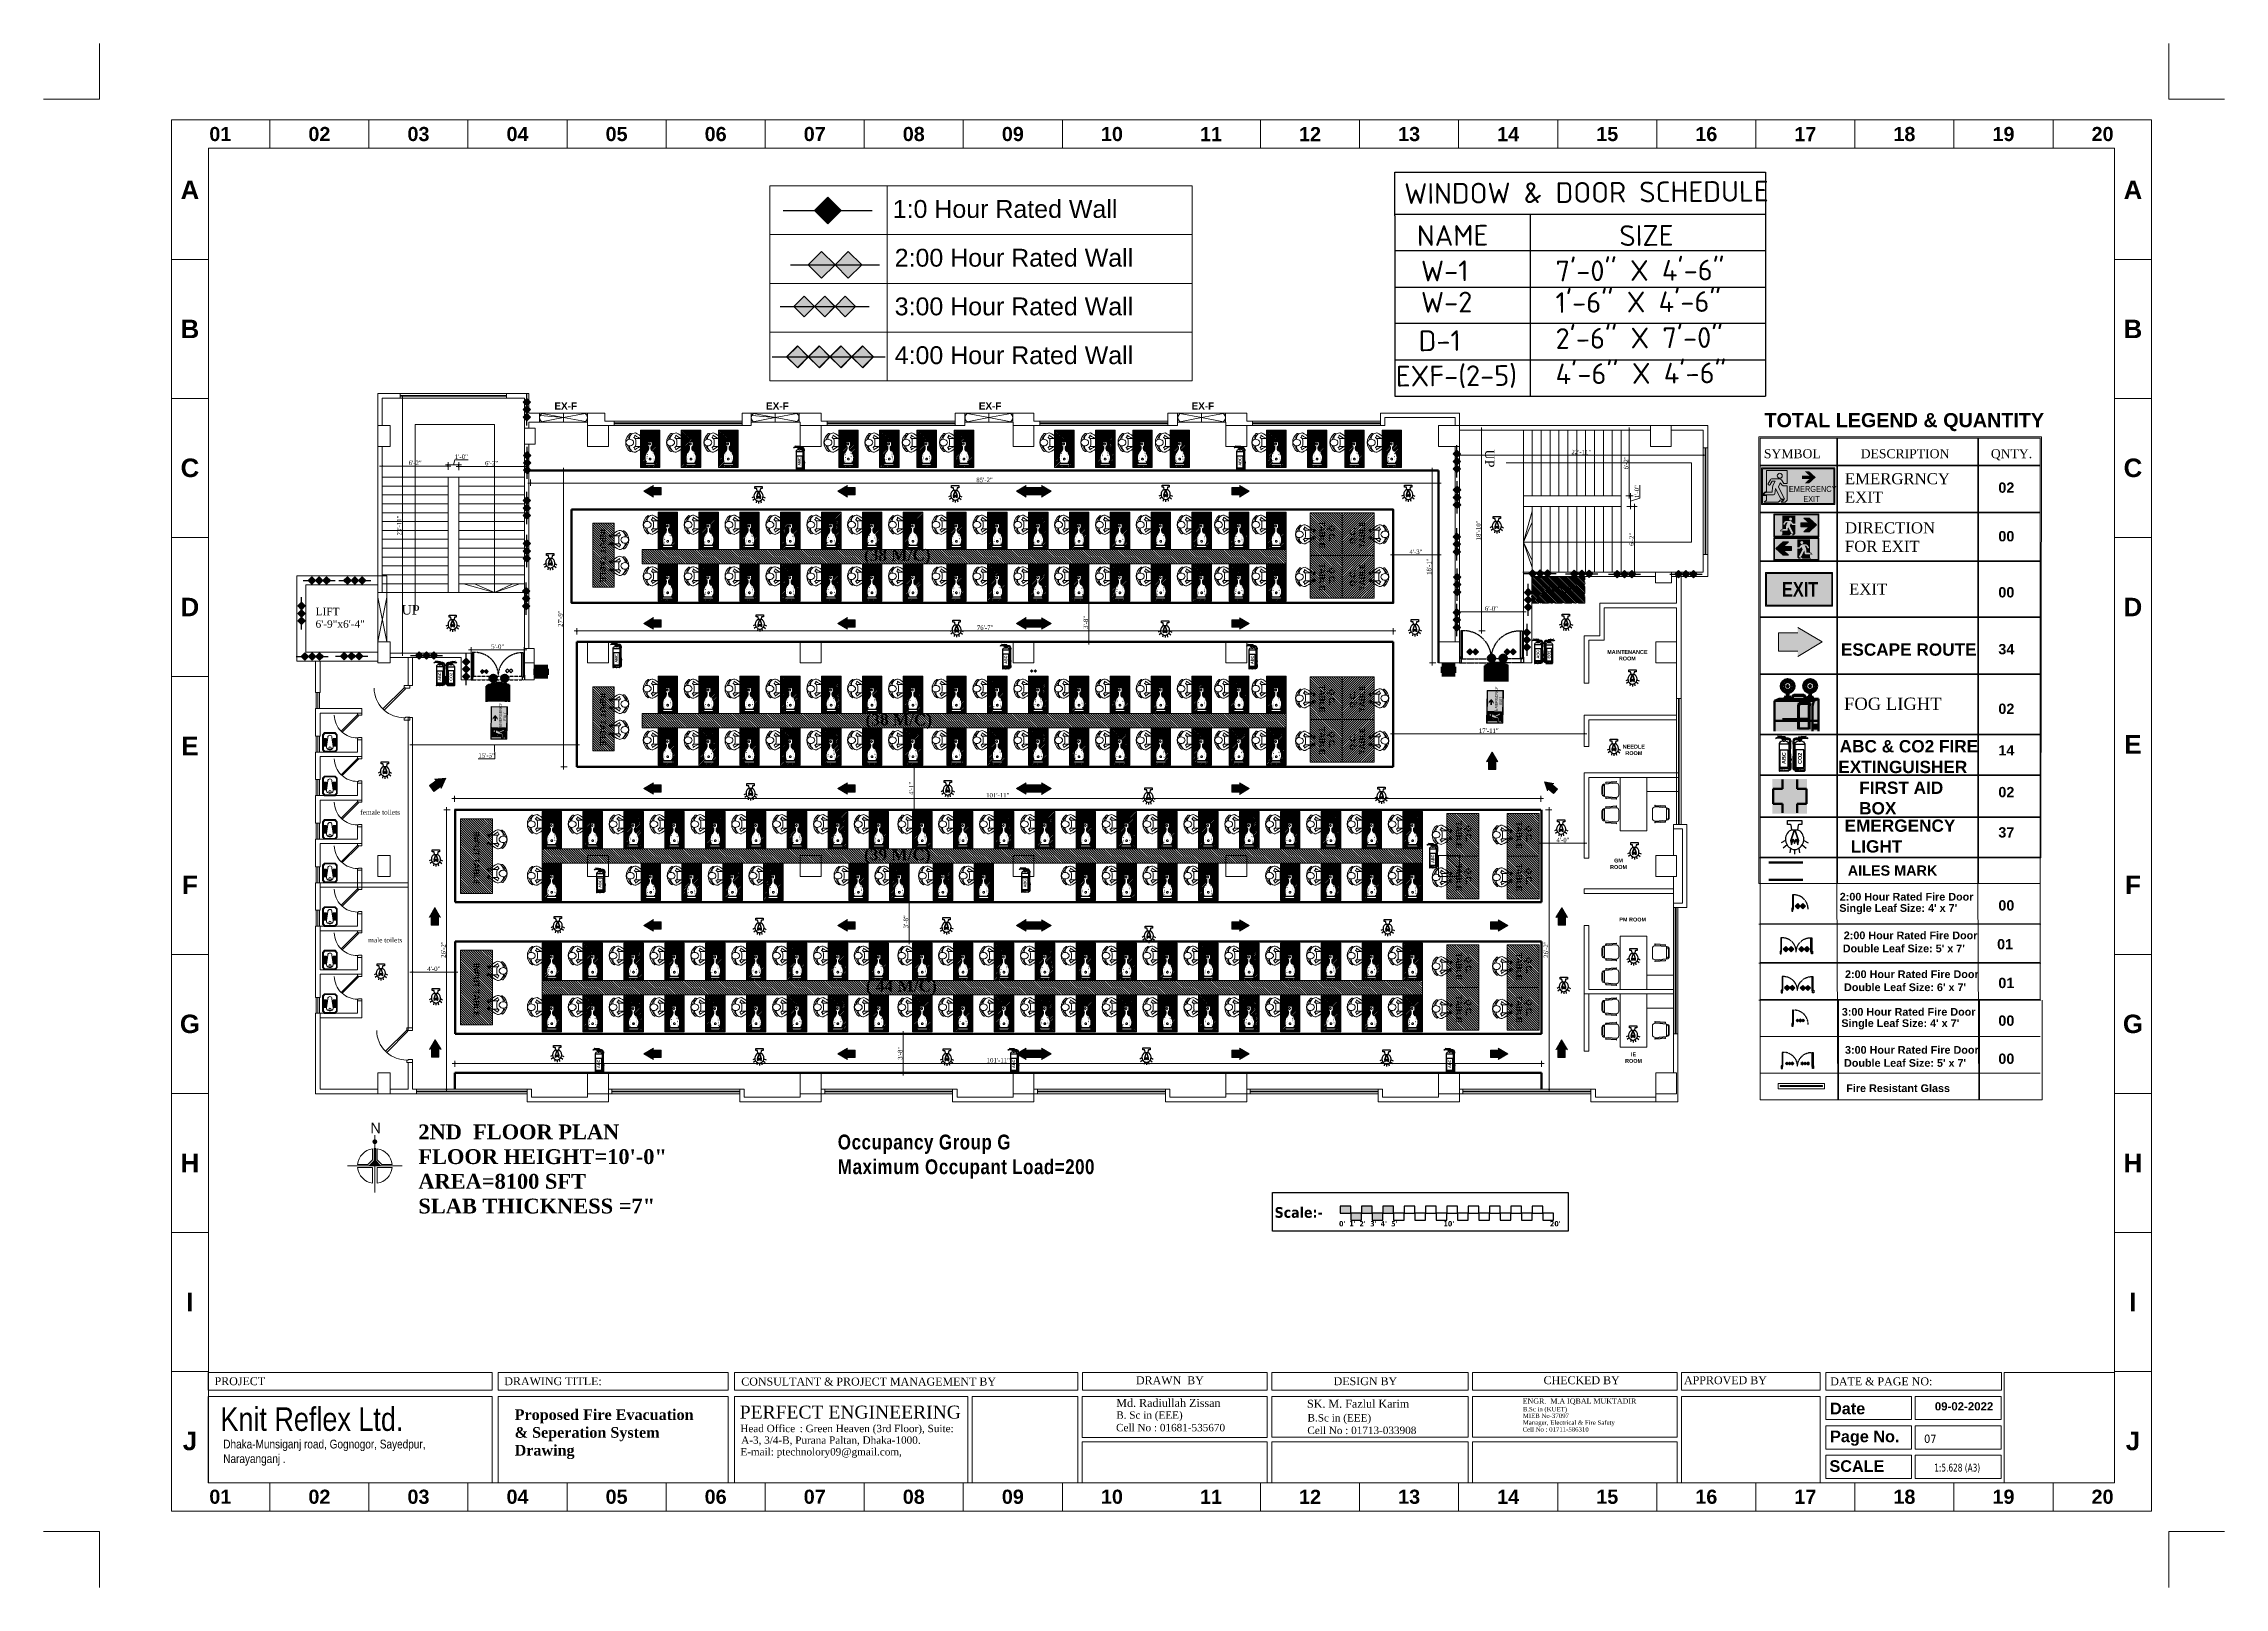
# Model space of a CAD drawing. Header units: inches. Extents: x -250485 to 735580, y -140410 to 288049.
# Drawn here: x 33783 to 36238, y 20558 to 22296 of the extents above; entities that cross this region are included whole.
import ezdxf

# ---------------------------------------------------------------- set-up
doc = ezdxf.new("R2010")
doc.units = ezdxf.units.IN
doc.header["$MEASUREMENT"] = 0
doc.header["$PDMODE"] = 35
for name, pattern in [('ACAD_ISO02W100', [15, 12, -3]), ('BORDER2', [0.875, 0.25, -0.125, 0.25, -0.125, 0, -0.125]), ('CONTINOUS', [0]), ('DASH', [0.35, 0.25, -0.1]), ('DASHED', [0.75, 0.5, -0.25])]:
    doc.linetypes.add(name, pattern=pattern)
doc.layers.get('0').update_dxf_attribs({"lineweight": 0})
doc.layers.get('Defpoints').update_dxf_attribs({"lineweight": 0})
for name, color, linetype in [('-TB', 7, 'Continuous'), ('bp door', 40, 'Continuous'), ('fire rated wall', 7, 'Continuous'), ('FIREACC', 30, 'Continuous'), ('legend', 7, 'Continuous'), ('OUTSIDE', 253, 'Continuous')]:
    doc.layers.add(name, color=color, linetype=linetype)
for name, color, linetype, lineweight in [('A stair', 210, 'Continuous', 0), ('A window', 150, 'Continuous', 0), ('A-Text', 7, 'Continuous', 0), ('AN-TEXT', 251, 'Continuous', 15), ('COLUMN-2', 102, 'Continuous', 0), ('DIM 01', 250, 'Continuous', 9), ('DIM.', 251, 'Continuous', 5), ('DIM_WORKING', 7, 'Continuous', 0), ('DOOR', 222, 'Continuous', 0), ('elev-FRONT', 252, 'Continuous', 30), ('Emergency Light', 251, 'Continuous', 15), ('EPTPP7', 6, 'Continuous', 0), ('evacuation plan', 162, 'Continuous', 13), ('FER', 11, 'ACAD_ISO02W100', 0), ('FF-VALVES', 170, 'Continuous', 18), ('FURNITURE', 144, 'Continuous', 0), ('hosebox', 10, 'Continuous', 0), ('illustr-TOILET FIXTURE', 252, 'Continuous', 0), ('Inline', 7, 'Continuous', 0), ('Intercom Conduit', 40, 'Continuous', 0), ('Layer1', 134, 'Continuous', 0), ('LINK', 32, 'Continuous', 0), ('Machine', 222, 'Continuous', 0), ('MAN', 215, 'Continuous', 0), ('Outline', 7, 'Continuous', 0), ('Pipe 150 mm', 1, 'Continuous', 25), ('PROJ NAME', 7, 'Continuous', 0), ('Rack', 160, 'BORDER2', 0), ('Road', 7, 'DASHED', 0), ('Scale', 7, 'Continuous', 0), ('Scale_Text', 7, 'Continuous', 0), ('sheet', 7, 'Continuous', 15), ('Stair', 171, 'Continuous', 0), ('Stair.', 134, 'Continuous', 9), ('SYMBLE', 86, 'Continuous', 0), ('T-NOTE', 201, 'Continuous', 25), ('Table', 244, 'Continuous', 0), ('TEX', 7, 'Continuous', 0), ('Text', 7, 'Continuous', 0), ('TEXT-1', 7, 'Continuous', 0), ('TEXT_TITLEBOX', 7, 'Continuous', 13), ('Titelblk', 7, 'Continuous', 25), ('TITLE', 7, 'Continuous', 20), ('wall', 7, 'Continuous', 0), ('WALL (I)', 7, 'Continuous', 0), ('window', 140, 'Continuous', 0)]:
    doc.layers.add(name, color=color, linetype=linetype, lineweight=lineweight)
doc.styles.add('ARCH', font='times.ttf')
doc.styles.add('ARIAL', font='times.ttf')
doc.styles.add('arial narrow', font='tahoma.ttf')
doc.styles.add('DIM-3', font='arial.ttf', dxfattribs={"width": 0.8, "height": 6})
doc.styles.add('isop', font='isocpeur.ttf')
doc.styles.add('legend', font='arial.ttf')
doc.styles.add('MONOTEXT', font='txt')
doc.styles.add('MtXpl_Times_New_Roma', font='times.ttf')
doc.styles.add('REG', font='times.ttf')
doc.styles.add('RS', font='arial.ttf')
doc.styles.add('SHT-TEXT-1', font='times.ttf', dxfattribs={"height": 12})
doc.styles.get("Standard").update_dxf_attribs({"font": 'arialbd.ttf', "height": 24})
doc.styles.add('TEXT', font='arial.ttf')
doc.styles.add('Verdana', font='verdana.ttf')
doc.dimstyles.new('Dim-Pres', dxfattribs={"dimtxt": 5.5, "dimasz": 2, "dimexe": 1.5, "dimexo": 1.5, "dimgap": 1, "dimtad": 3, "dimdec": 0, "dimzin": 3, "dimdsep": 46, "dimlunit": 4, "dimtxsty": 'REG', "dimblk": 'point', "dimcen": 2, "dimclrd": 256, "dimclre": 256, "dimclrt": 7, "dimadec": 0, "dimazin": 0, "dimtfac": 0.75, "dimtdec": 0, "dimtmove": 1, "dimatfit": 3, "dimldrblk": 'point', "dimfxl": 0, "dimtolj": 1, "dimtzin": 0, "dimlwd": -1, "dimlwe": -1, "dimarcsym": 1})
pattern_1 = [(135, (57657.0014, 58700.9427), (-1.325825215, -1.325825215), [])]
pattern_2 = [(135, (57657.0014, 58848.9375), (-1.325825215, -1.325825215), [])]
pattern_3 = [(135, (57435.156, 59187.1228), (-1.325825215, -1.325825215), [])]
pattern_4 = [(45, (13053.9494, 59187.1228), (1.325825215, -1.325825215), [])]
pattern_5 = [(135, (57435.156, 59002.6228), (-1.325825215, -1.325825215), [])]
pattern_6 = [(45, (13053.9494, 59002.6228), (1.325825215, -1.325825215), [])]

msp = doc.modelspace()

# ---------------------------------------------------------------- texts
at = {"layer": '-TB', "lineweight": 0, "insert": (35899.6, 20730), "char_height": 9.37, "width": 48.216, "attachment_point": 1, "style": 'arial narrow'}
msp.add_mtext('07', dxfattribs=at)
at = {"color": 7, "attachment_point": 4}
for s, insert, char_height, width in [('{\\fTimes New Roman|b1|i0|c0|p18;  (38 M/C)}', (34696.7, 21717.9), 12.852, 251.594), ('{\\fTimes New Roman|b1|i0|c0|p18;  (38 M/C)}', (34698.4, 21532.4), 12.852, 251.594), ('{\\fTimes New Roman|b1|i0|c0|p18;  (39 M/C)}', (34696.7, 21380.7), 12.852, 251.594), ('{\\fTimes New Roman|b1|i0|c0|p18;  ( 44 M/C)}', (34698.7, 21232.9), 12.852, 251.594), ('{\\fTimes New Roman|b1|i0|c0|p18;2ND  FLOOR PLAN \\PFLOOR HEIGHT=10\'-0"\\PAREA=8100 SFT \\PSLAB THICKNESS =7"}', (34204.7, 21028.8), 16.69, 651.895), ('{\\fArial Narrow|b1|i0|c0|p34;\\T1.05;Occupancy Group G\\PMaximum Occupant Load=200\\P\\P\\fStaccato222 BT|b0|i0|c0|p66;\\T1;\\P\\fRomantic|b0|i0|c2|p2;\\H0.5455x;  }', (34676.8, 21004.9), 16.69, 512.592), ('{\\fTimes New Roman|b1|i0|c0|p18;Proposed Fire Evacuation \\P& Seperation System \\PDrawing}', (34313.1, 20730.4), 12, 512.592)]:
    msp.add_mtext(s, dxfattribs=dict(at, insert=insert, char_height=char_height, width=width))
at = {"layer": 'A stair', "color": 7, "ltscale": 30, "insert": (34089, 21660.6, 0), "char_height": 8.448, "width": 13.94, "attachment_point": 1, "style": 'ARCH'}
msp.add_mtext('LIFT 6\'-9"x6\'-4"', dxfattribs=at)
at = {"layer": 'A-Text', "color": 7, "insert": (34156.6, 21069.2), "char_height": 11.7, "attachment_point": 2, "rotation": 180, "style": 'RS'}
msp.add_mtext('N', dxfattribs=at)
at = {"layer": 'AN-TEXT', "lineweight": 25, "attachment_point": 1, "style": 'isop'}
for s, insert, char_height, width in [('{\\fTahoma|b1|i0|c0|p34;\\C7;Scale:-}', (35168.6, 20986), 12, 50.548), ("{\\fTahoma|b1|i0|c0|p34;\\C7;0'}", (35241.1, 20970.3), 6, 8.245), ("{\\fTahoma|b1|i0|c0|p34;\\C7;1'}", (35252.7, 20970.3), 6, 8.245), ("{\\fTahoma|b1|i0|c0|p34;\\C7;2'}", (35264, 20970.3), 6, 8.245), ("{\\fTahoma|b1|i0|c0|p34;\\C7;3'}", (35276.2, 20970.3), 6, 8.245), ("{\\fTahoma|b1|i0|c0|p34;\\C7;4'}", (35288, 20970.3), 6, 8.245), ("{\\fTahoma|b1|i0|c0|p34;\\C7;5'}", (35299.8, 20970.3), 6, 8.245), ("{\\fTahoma|b1|i0|c0|p34;\\C7;10'}", (35358.7, 20970.3), 6, 8.245), ("{\\fTahoma|b1|i0|c0|p34;\\C7;20'}", (35478.5, 20970.3), 6, 8.245)]:
    msp.add_mtext(s, dxfattribs=dict(at, insert=insert, char_height=char_height, width=width))
at = {"layer": 'DIM.', "color": 5, "lineweight": 13, "insert": (34084.9, 20725.1), "char_height": 26.514, "width": 718.204, "attachment_point": 5, "style": 'TEXT'}
msp.add_mtext('{\\fArial Narrow|b0|i0|c0|p34;Knit Reflex Ltd.\\C256;\\P\\pt9.95235;\\fSwis721 BT|b1|i0|c0|p34;\\C7; }', dxfattribs=at)
at = {"layer": 'DIM_WORKING', "color": 7, "ltscale": 30, "insert": (35555.7, 21366.5), "char_height": 4.4, "width": 28.882, "attachment_point": 8, "rotation": 359.9997}
msp.add_mtext('GM ROOM', dxfattribs=at)
at = {"layer": 'evacuation plan', "color": 11, "lineweight": -2, "true_color": 0xf27172, "style": 'MtXpl_Times_New_Roma'}
for s, height, p in [('SYMBOL', 10.16, (35719.3, 21828.9)), ('DESCRIPTION', 10.158, (35828.3, 21828.9)), ('QNTY.', 10.16, (35974.8, 21828.9)), ('EMERGRNCY', 12.46, (35810.5, 21799.6)), ('EXIT', 12.46, (35810.5, 21778.9)), ('DIRECTION', 12.46, (35810.6, 21744.3)), ('FOR EXIT', 12.46, (35810.5, 21723.5)), (' EXIT', 12.46, (35810.5, 21675.4)), ('FOG LIGHT', 13.85, (35809.5, 21545.6))]:
    msp.add_text(s, height=height, dxfattribs=at).set_placement(p)
at = {"layer": 'evacuation plan', "color": 11, "lineweight": -2, "true_color": 0xf27172}
for s, height, p in [('02', 11.6, (35983.2, 21790)), ('00', 11.6, (35983.2, 21735.3)), ('00', 11.6, (35983.2, 21672.2)), ('ESCAPE ROUTE', 13.849, (35806, 21606.6)), ('34', 11.6, (35983.2, 21608.2)), ('02', 11.6, (35983.2, 21541.1)), ('ABC & CO2 FIRE', 13.849, (35804.6, 21497.8)), ('14', 11.6, (35983.2, 21494.3)), ('EXTINGUISHER', 13.849, (35803.1, 21474.5)), ('FIRST AID', 13.85, (35826.6, 21451.1)), ('02', 11.6, (35983.2, 21447.3)), ('BOX', 13.85, (35826.5, 21428)), ('EMERGENCY', 13.85, (35810.1, 21408.4)), ('37', 11.6, (35983.2, 21402)), (' LIGHT', 13.85, (35811.7, 21385.1)), ('AILES MARK', 11.6, (35813.7, 21359)), ('2:00 Hour Rated Fire Door', 8.694, (35804.7, 21331)), ("Single Leaf Size: 4' x 7'", 8.694, (35804.2, 21318.3)), ('00', 11.6, (35983.2, 21319.8)), ('2:00 Hour Rated Fire Door', 8.694, (35809.2, 21287.5)), ('01', 11.6, (35981.8, 21276.1)), ("Double Leaf Size: 5' x 7'", 8.694, (35808.1, 21272.8)), ("Double Leaf Size: 6' x 7'", 8.694, (35809.5, 21229.1)), ('2:00 Hour Rated Fire Door', 8.694, (35810.6, 21243.8)), ('01', 11.6, (35983.2, 21232.5)), ('3:00 Hour Rated Fire Door', 8.694, (35807, 21201.4)), ("Single Leaf Size: 4' x 7'", 8.694, (35806.5, 21188.7)), ('00', 11.6, (35983.2, 21190.1)), ('3:00 Hour Rated Fire Door', 8.694, (35810.6, 21158.6)), ("Double Leaf Size: 5' x 7'", 8.694, (35809.5, 21143.9)), ('00', 11.6, (35983.2, 21147.2)), ('Fire Resistant Glass', 8.694, (35812, 21115.5))]:
    msp.add_text(s, height=height, dxfattribs=at).set_placement(p)
at = {"layer": 'FF-VALVES', "color": 7, "style": 'arial narrow', "width": 0.8}
msp.add_text('1:5.628 (A3)', height=8.753, dxfattribs=at).set_placement((35911.1, 20688.4))
at = {"layer": 'legend', "style": 'legend'}
for s, p in [('1:0 Hour Rated Wall', (34738.7, 22099.4)), ('2:00 Hour Rated Wall', (34740.9, 22044.5)), ('3:00 Hour Rated Wall', (34740.9, 21989.7)), ('4:00 Hour Rated Wall', (34740.9, 21934.8))]:
    msp.add_text(s, height=20.107, dxfattribs=at).set_placement(p)
at = {"layer": 'PROJ NAME', "color": 7, "style": 'ARIAL'}
for s, height, p in [('DB BOX', 7.58, (35468, 21676.8)), ('female toilets', 5.416, (34139.3, 21427.7)), ('male toilets', 5.416, (34148.2, 21283.9))]:
    msp.add_text(s, height=height, dxfattribs=at).set_placement(p)
at = {"layer": 'SYMBLE', "color": 7, "ltscale": 30, "insert": (35416, 21838.8), "char_height": 10.56, "width": 17.425, "attachment_point": 1, "rotation": 270, "style": 'ARCH'}
msp.add_mtext('UP', dxfattribs=at)
at = {"layer": 'SYMBLE', "color": 7, "ltscale": 30, "insert": (34185.9, 21663.5), "char_height": 10.56, "width": 17.425, "attachment_point": 1, "style": 'ARCH'}
msp.add_mtext('UP', dxfattribs=at)
at = {"layer": 'T-NOTE', "color": 7, "lineweight": -2}
msp.add_text('TOTAL LEGEND & QUANTITY', height=15.903, dxfattribs=at).set_placement((35720, 21863.8))
at = {"layer": 'TEX', "color": 7, "lineweight": 0, "ltscale": 5, "transparency": 33554687, "char_height": 8, "width": 99.062, "attachment_point": 8, "style": 'Verdana'}
for insert in [(34370.6, 21883.7), (34608.8, 21883.7), (34848.3, 21883.7), (35087.8, 21883.7)]:
    msp.add_mtext('{\\fArial|b1|i0|c0|p34;\\C5;EX-F}', dxfattribs=dict(at, insert=insert))
at = {"layer": 'Text', "color": 56, "insert": (33985.1, 20709.6), "char_height": 9.848, "width": 377.517, "attachment_point": 4, "style": 'MONOTEXT'}
msp.add_mtext('{\\fArial Narrow|b0|i0|c0|p34;\\C7;Dhaka-Munsiganj road, Gognogor, Sayedpur, \\PNarayanganj .}', dxfattribs=at)
at = {"layer": 'TEXT-1', "color": 7, "ltscale": 0.25, "attachment_point": 8}
for s, insert, char_height, width, rotation in [('Q.C.  TABLE', (35218.8, 21743), 6.5, 25.434, 269.9997), ('Q.C.  TABLE', (35270.3, 21743), 6.5, 25.434, 90.0003), ('INPUT TABLE', (34409.1, 21718.9), 6.5, 73.19, 269.9997), ('Q.C.  TABLE', (35218.8, 21695.3), 6.5, 25.434, 269.9997), ('Q.C.  TABLE', (35270.3, 21695.3), 6.5, 25.434, 90.0003), (' MAINTENANCE ROOM', (35565.6, 21601.2), 4.4, 28.882, 359.9997), ('INPUT TABLE', (34409.1, 21534.4), 6.5, 73.19, 269.9997), ('Q.C.  TABLE', (35218.8, 21558.5), 6.5, 25.434, 269.9997), ('Q.C.  TABLE', (35270.3, 21558.5), 6.5, 25.434, 90.0003), ('Q.C.  TABLE', (35218.8, 21510.8), 6.5, 25.434, 269.9997), ('Q.C.  TABLE', (35270.3, 21510.8), 6.5, 25.434, 90.0003), ('NEEDLE ROOM', (35572.9, 21494.7), 4.4, 28.882, 359.9997), ('INPUT TABLE', (34266.7, 21378.5), 6.5, 73.19, 269.9997), ('Q.C.  TABLE', (35372.6, 21405.1), 6.5, 25.434, 269.9997), ('Q.C.  TABLE', (35440.6, 21404.8), 6.5, 25.434, 269.9997), ('Q.C.  TABLE', (35372.6, 21357.1), 6.5, 25.434, 269.9997), ('Q.C.  TABLE', (35440.6, 21357.1), 6.5, 25.434, 269.9997), ('PM ROOM', (35571.6, 21307.4), 4.4, 28.882, 359.9997), ('INPUT TABLE', (34266.7, 21230.5), 6.5, 73.19, 269.9997), ('Q.C.  TABLE', (35372.6, 21257.1), 6.5, 25.434, 269.9997), ('Q.C.  TABLE', (35440.6, 21256.8), 6.5, 25.434, 269.9997), ('Q.C.  TABLE', (35372.6, 21209.1), 6.5, 25.434, 269.9997), ('Q.C.  TABLE', (35440.6, 21209.1), 6.5, 25.434, 269.9997), ('IE\\PROOM', (35572.6, 21148.3), 4.4, 28.882, 359.9997)]:
    msp.add_mtext(s, dxfattribs=dict(at, insert=insert, char_height=char_height, width=width, rotation=rotation))
at = {"layer": 'TEXT_TITLEBOX', "lineweight": 25, "style": 'SHT-TEXT-1'}
for s, height, p in [('PROJECT', 8.92, (33975.3, 20785.6)), ('DRAWING TITLE:', 8.923, (34301.5, 20785.6)), ('CONSULTANT & PROJECT MANAGEMENT BY', 8.923, (34568.2, 20785.2)), ('DRAWN  BY', 8.92, (35012.5, 20786.6)), ('DESIGN BY', 8.92, (35235, 20785.6)), ('CHECKED BY', 8.92, (35471.3, 20786.7)), ('APPROVED BY', 8.923, (35629.4, 20786.7)), ('DATE & PAGE NO:', 8.923, (35794, 20785.4)), ('Md. Radiullah Zissan', 8.997, (34990.3, 20761.1)), ('SK. M. Fazlul Karim', 8.997, (35205, 20760.2)), ('ENGR.  M.A IQBAL MUKTADIR', 5.865, (35447.8, 20764.8)), ('B. Sc in (EEE)', 8.331, (34990.3, 20747.8)), ('B.Sc in (EEE)', 8.331, (35205.6, 20744.7)), ('B.Sc in (KUET)', 4.998, (35447.9, 20756.1)), ('MIEB No-37097', 4.998, (35447.9, 20748.6)), ('Manager, Electrical & Fire Safety', 4.998, (35447.9, 20741)), ('Cell No : 01681-535670', 8.331, (34990.1, 20733.7)), ('Cell No : 01713-033908', 8.331, (35205.4, 20730.6)), ('Cell No : 01711-586310', 4.998, (35447.7, 20733.3))]:
    msp.add_text(s, height=height, dxfattribs=at).set_placement(p)
at = {"layer": 'TEXT_TITLEBOX', "color": 1, "lineweight": 25, "style": 'SHT-TEXT-1'}
msp.add_text('PERFECT ENGINEERING', height=14.578, dxfattribs=at).set_placement((34566.5, 20748))
at = {"layer": 'TEXT_TITLEBOX', "lineweight": 25}
for s, height, p in [('Date', 13.06, (35793.8, 20752.8)), ('09-02-2022', 9.21, (35911.7, 20757.2)), ('Page No.', 13.06, (35793.8, 20721.4))]:
    msp.add_text(s, height=height, dxfattribs=at).set_placement(p)
at = {"layer": 'TEXT_TITLEBOX', "color": 7, "lineweight": 25, "style": 'SHT-TEXT-1'}
for s, p in [('Head Office', (34567.1, 20732.7)), ('A-3, 3/4-B, Purana Paltan, Dhaka-1000.', (34568.1, 20719.6)), (': Green Heaven (3rd Floor), Suite:', (34634, 20732.7)), ('E-mail: ptechnolory09@gmail.com,', (34567.2, 20706.5))]:
    msp.add_text(s, height=8.33, dxfattribs=at).set_placement(p)
at = {"layer": 'TEXT_TITLEBOX', "color": 1, "lineweight": 25}
msp.add_text('SCALE', height=13.06, dxfattribs=at).set_placement((35793.1, 20688))

# ---------------------------------------------------------------- blocks, each defined once
blk = doc.blocks.new('30 door')
at = {"layer": 'DOOR'}
blk.add_lwpolyline([(-5, 28), (-5, 30), (0, 30), (0, 27.5), (-3.8, 27.5), (-3.8, 28), (-5, 28, 0.181643), (-22.3, 21.4), (-23.4, 20.4), (-5, 2), (-5, 0), (0, 0), (0, 2.5), (-3.8, 2.5), (-3.8, 2), (-5, 2), (-3.9, 3.1), (-22.3, 21.4), (-23.4, 20.4, 0.194724), (-31, 2.4, 0.196084)], format="xyb", dxfattribs=at)
blk = doc.blocks.new('HGJGHJ')
at = {"layer": 'FURNITURE', "linetype": 'Continuous'}
for p, q in [((30654.4, 4929), (30652, 4926.6)), ((30652, 4914.8), (30652, 4926.6)), ((30654.4, 4912.4), (30652, 4914.8)), ((30654.8, 4928), (30652.9, 4926.2)), ((30652.9, 4915.2), (30652.9, 4926.2)), ((30654.8, 4913.4), (30652.9, 4915.2)), ((30654.4, 4929), (30671.6, 4929)), ((30671.6, 4912.4), (30654.4, 4912.4)), ((30654.8, 4928), (30671.3, 4928)), ((30671.3, 4913.4), (30654.8, 4913.4)), ((30657.5, 4923.1), (30667.7, 4924.5)), ((30657.5, 4918.3), (30667.7, 4916.9)), ((30658.7, 4928), (30667.3, 4928)), ((30658.7, 4924.4), (30658.7, 4928)), ((30658.7, 4928), (30658.7, 4924.4)), ((30667.3, 4924.4), (30658.7, 4924.4)), ((30658.7, 4917), (30667.3, 4917)), ((30658.7, 4913.4), (30658.7, 4917)), ((30658.7, 4917), (30658.7, 4913.4)), ((30667.3, 4913.4), (30658.7, 4913.4)), ((30659.6, 4928), (30659.6, 4924.4)), ((30659.6, 4917), (30659.6, 4913.4)), ((30660.6, 4928), (30660.6, 4924.4)), ((30660.6, 4917), (30660.6, 4913.4)), ((30661.6, 4928), (30661.6, 4924.4)), ((30661.6, 4917), (30661.6, 4913.4)), ((30662.5, 4928), (30662.5, 4924.4)), ((30662.5, 4917), (30662.5, 4913.4)), ((30663.5, 4928), (30663.5, 4924.4)), ((30663.5, 4917), (30663.5, 4913.4)), ((30664.4, 4928), (30664.4, 4924.4)), ((30664.4, 4917), (30664.4, 4913.4)), ((30665.4, 4928), (30665.4, 4924.4)), ((30665.4, 4917), (30665.4, 4913.4)), ((30666.4, 4928), (30666.4, 4924.4)), ((30666.4, 4917), (30666.4, 4913.4)), ((30667.3, 4928), (30667.3, 4924.4)), ((30667.3, 4917), (30667.3, 4913.4)), ((30671.3, 4928), (30673.1, 4926.2)), ((30673.1, 4915.2), (30671.3, 4913.4)), ((30671.6, 4929), (30674.1, 4926.6)), ((30674.1, 4914.8), (30671.6, 4912.4)), ((30673.1, 4926.2), (30673.1, 4915.2)), ((30674.1, 4926.6), (30674.1, 4914.8))]:
    blk.add_line(p, q, dxfattribs=at)
blk.add_circle((30669.6, 4920.8), 1.4, dxfattribs=at)
for centre, radius, start, end in [((30657.5, 4920.7), 2.4, 90, 270), ((30667.7, 4920.7), 3.77, 269.8864, 90.1136)]:
    blk.add_arc(centre, radius, start, end, dxfattribs=at)
blk = doc.blocks.new('A$C03734933')
at = {"layer": 'FURNITURE', "color": 0, "lineweight": 13}
for p, q in [((-7, 4.9), (-17.3, -3.4)), ((-17, -0.6), (-8.2, 6.5)), ((-16.4, -1.4), (-7.6, 5.7)), ((2.8, -4.1), (-2.8, 4.1)), ((-17.9, -7.4), (-13.4, -14)), ((-17.2, -3.3), (-9.3, -14.8)), ((-17.1, -6.9), (-12.6, -13.5)), ((-9.5, -14.9), (2, -8.3)), ((-7.2, -14.8), (2.5, -9.2)), ((-6.7, -15.7), (3, -10))]:
    blk.add_line(p, q, dxfattribs=at)
for centre, radius, start, end in [((-7.9, 6.1), 0.5, 308.7694, 128.7694), ((-5.3, 2.4), 3, 34.3706, 124.3706), ((-15.5, -5.7), 3, 128.7694, 214.3706), ((-15.5, -5.7), 2, 124.3706, 214.3706), ((-16.7, -1), 0.5, 128.7694, 308.7694), ((-11, -12.3), 3, 214.3706, 299.9719), ((-11, -12.3), 2, 214.3706, 304.3706), ((-7, -15.2), 0.5, 119.9719, 299.9719), ((0.3, -5.8), 3, 304.3706, 34.3706), ((2.8, -9.6), 0.5, 299.9719, 119.9719)]:
    blk.add_arc(centre, radius, start, end, dxfattribs=at)
blk = doc.blocks.new('A$C2EF268AB')
at = {"layer": 'FURNITURE', "color": 0, "lineweight": 13}
blk.add_blockref('A$C03734933', (15.5, 5.7), dxfattribs=at)
blk = doc.blocks.new('Z_MACH')
at = {"layer": 'FER'}
for points in [[(2.6, 9, -0.380767), (1.5, 14.6), (2.4, 14.6), (2.4, 19.6), (-2.6, 19.6), (-2.6, 14.6), (-1.8, 14.6, -0.239791), (-2.8, 9, 0.311128), (-4.1, -4.4), (4.1, -4.4, 0.375343)], [(-1.6, 17.1, -1), (0.4, 17.1, -1)], [(1, 0, -1), (-1, 0, -1)], [(4.9, -4.9), (-5.1, -4.9, 1), (-5.1, -6.9), (4.9, -6.9, 1)]]:
    blk.add_lwpolyline(points, format="xyb", close=True, dxfattribs=at)
for centre in [(-0.6, 17.1), (0, 0)]:
    blk.add_circle(centre, 1, dxfattribs=at)
blk = doc.blocks.new('A$C0A385B62')
at = {"layer": 'MAN'}
for p, q in [((12.8, 13.8), (5.2, 13.8)), ((5.2, 8.7), (5.2, 13.8)), ((6.8, 9.5), (11.3, 9.5)), ((12.8, 8.7), (12.8, 13.8))]:
    blk.add_line(p, q, dxfattribs=at)
for centre, major_axis, ratio, start_param, end_param in [((5.4, 8.9), (3.82, -3.82), 1, 3.892704, 5.607304), ((16.3, 2.7), (12.3, 12.3), 1, 1.534761, 1.981495), ((1.2, 4.6), (0.486, -0.486), 1, 1.452986, 4.552069), ((9, 10.5), (7.43, 7.43), 1, 3.004593, 4.850456), ((9.1, 10.5), (6.48, -6.48), 1, 4.573278, 5.207423), ((-10.8, 19.8), (12.1, 12.1), 1, -1.500161, -1.035997), ((2.6, 6.9), (1.22, 1.22), 1, -0.491791, 1.062111), ((6.3, 17), (1.33, -1.33), 1, 3.011756, 4.336791), ((7.6, 6), (2.55, 2.55), 1, 1.002801, 1.964608), ((3.5, 16.2), (0.744, -0.744), 1, 0.12019, 0.903179), ((5.4, 18.3), (0.213, 0.213), 1, -0.990366, 1.743844), ((6.7, 17.3), (1.01, 1.01), 1, 1.590737, 2.798433), ((3, 20.9), (3.42, 3.42), 1, 4.442782, 4.759624), ((8.7, 14.6), (2.19, -2.19), 1, 3.016096, 3.635716), ((9, 3.3), (2.16, -2.16), 1, 3.851468, 7.14293), ((9, 3.6), (0, 3.84), 0.793116, 4.700072, 7.865366), ((6.7, 17.3), (0.22, -0.22), 1, 6.040082, 8.853084), ((11.4, 17.3), (0.22, 0.22), 1, 0.571694, 3.384696), ((9.3, 14.6), (2.19, 2.19), 1, -0.494124, 0.125496), ((10.5, 6), (2.55, 2.55), 1, -0.393812, 0.567995), ((53, 68.5), (46.4, -46.4), 1, 4.811956, 4.835194), ((9, 10.5), (6.48, -6.48), 1, 5.787108, 6.421253), ((12.6, 8.9), (3.82, 3.82), 1, 3.82371, 5.532074), ((12.7, 18.3), (0.213, -0.213), 1, 1.397749, 4.131959), ((28.9, 19.8), (12.1, 12.1), 1, 2.606793, 3.070957), ((11.3, 17.3), (1.01, 1.01), 1, -1.227636, -0.01994), ((11.8, 17), (1.33, 1.33), 1, -1.195198, 0.129837), ((14.5, 16.2), (0.744, 0.744), 1, 2.238414, 3.021402), ((1.8, 2.7), (12.3, 12.3), 1, -0.410698, 0.036036), ((15.5, 6.9), (1.22, -1.22), 1, 2.079482, 3.633383), ((16.9, 4.6), (0.475, 0.475), 1, -1.432729, 1.708864)]:
    blk.add_ellipse(centre, major_axis=major_axis, ratio=ratio, start_param=start_param, end_param=end_param, dxfattribs=at)
blk = doc.blocks.new('A$C75144F0B')
at = {"layer": 'Machine'}
h = blk.add_hatch(dxfattribs=at)
h.set_pattern_fill('ANSI31', scale=10, style=0)
h.set_pattern_definition([(45, (-249897.8357, 14135.2718), (-0.8838834765, 0.8838834765), [])])
h.paths.add_polyline_path([(-11, 42), (-11, 0), (11, 0), (11, 42)])
edge = h.paths.add_edge_path(flags=16)
edge.add_line((2.3, 28.9), (2.3, 23.9))
edge.add_line((2.3, 23.9), (1.4, 23.9))
edge.add_ellipse((5.1, 21.7), major_axis=(-3.06, 3.06), ratio=1, start_angle=14.4726, end_angle=97.8533)
edge.add_ellipse((-4.4, 10.8), major_axis=(7.23, 7.23), ratio=1, start_angle=279.9996, end_angle=362.2927, ccw=False)
edge.add_line((4, 4.9), (-4.2, 4.9))
edge.add_ellipse((6.2, 10.7), major_axis=(8.37, 8.37), ratio=1, start_angle=94.9695, end_angle=164.099, ccw=False)
edge.add_ellipse((-7.9, 22), major_axis=(-4.45, 4.45), ratio=1, start_angle=188.2881, end_angle=242.2257)
edge.add_line((-1.9, 23.9), (-2.7, 23.9))
edge.add_line((-2.7, 23.9), (-2.7, 28.9))
edge.add_line((-2.7, 28.9), (2.3, 28.9))
edge = h.paths.add_edge_path(flags=0)
edge.add_ellipse((-0.7, 26.4), major_axis=(0.707, 0.707), ratio=1, start_angle=315, end_angle=495, ccw=False)
edge.add_ellipse((-0.7, 26.4), major_axis=(-0.707, 0.707), ratio=1, start_angle=0, end_angle=360)
edge.add_ellipse((-0.7, 26.4), major_axis=(0.707, 0.707), ratio=1, start_angle=135, end_angle=315, ccw=False)
edge.add_ellipse((-0.7, 26.4), major_axis=(-0.707, 0.707), ratio=1, start_angle=0, end_angle=360)
edge.add_ellipse((-0.7, 26.4), major_axis=(0.707, 0.707), ratio=1, start_angle=135, end_angle=315, ccw=False)
edge.add_ellipse((-0.7, 26.4), major_axis=(-0.707, 0.707), ratio=1, start_angle=0, end_angle=360)
edge.add_ellipse((-0.7, 26.4), major_axis=(0.707, 0.707), ratio=1, start_angle=135, end_angle=315, ccw=False)
edge.add_ellipse((-0.7, 26.4), major_axis=(-0.707, 0.707), ratio=1, start_angle=0, end_angle=360)
edge.add_ellipse((-0.7, 26.4), major_axis=(0.707, 0.707), ratio=1, start_angle=135, end_angle=315, ccw=False)
edge.add_ellipse((-0.7, 26.4), major_axis=(-0.707, 0.707), ratio=1, start_angle=0, end_angle=360)
edge.add_ellipse((-0.7, 26.4), major_axis=(0.707, 0.707), ratio=1, start_angle=135, end_angle=315, ccw=False)
edge.add_ellipse((-0.7, 26.4), major_axis=(-0.707, 0.707), ratio=1, start_angle=0, end_angle=360)
edge.add_ellipse((-0.7, 26.4), major_axis=(0.707, 0.707), ratio=1, start_angle=315, end_angle=495, ccw=False)
edge.add_ellipse((-0.7, 26.4), major_axis=(-0.707, 0.707), ratio=1, start_angle=0, end_angle=360)
edge.add_ellipse((-0.7, 26.4), major_axis=(0.707, 0.707), ratio=1, start_angle=315, end_angle=495, ccw=False)
edge.add_ellipse((-0.7, 26.4), major_axis=(-0.707, 0.707), ratio=1, start_angle=0, end_angle=360)
edge.add_ellipse((-0.7, 26.4), major_axis=(0.707, 0.707), ratio=1, start_angle=315, end_angle=495, ccw=False)
edge.add_ellipse((-0.7, 26.4), major_axis=(-0.707, 0.707), ratio=1, start_angle=0, end_angle=360)
edge.add_ellipse((-0.7, 26.4), major_axis=(0.707, 0.707), ratio=1, start_angle=315, end_angle=495, ccw=False)
edge.add_ellipse((-0.7, 26.4), major_axis=(-0.707, 0.707), ratio=1, start_angle=0, end_angle=360)
edge.add_ellipse((-0.7, 26.4), major_axis=(0.707, 0.707), ratio=1, start_angle=315, end_angle=495, ccw=False)
edge.add_ellipse((-0.7, 26.4), major_axis=(-0.707, 0.707), ratio=1, start_angle=0, end_angle=360)
edge = h.paths.add_edge_path(flags=0)
edge.add_ellipse((-0.1, 9.3), major_axis=(0.707, 0.707), ratio=1, start_angle=315, end_angle=495, ccw=False)
edge.add_ellipse((-0.1, 9.3), major_axis=(-0.707, 0.707), ratio=1, start_angle=0, end_angle=360)
edge.add_ellipse((-0.1, 9.3), major_axis=(0.707, 0.707), ratio=1, start_angle=135, end_angle=315, ccw=False)
edge.add_ellipse((-0.1, 9.3), major_axis=(-0.707, 0.707), ratio=1, start_angle=0, end_angle=360)
edge.add_ellipse((-0.1, 9.3), major_axis=(0.707, 0.707), ratio=1, start_angle=135, end_angle=315, ccw=False)
edge.add_ellipse((-0.1, 9.3), major_axis=(-0.707, 0.707), ratio=1, start_angle=0, end_angle=360)
edge.add_ellipse((-0.1, 9.3), major_axis=(0.707, 0.707), ratio=1, start_angle=135, end_angle=315, ccw=False)
edge.add_ellipse((-0.1, 9.3), major_axis=(-0.707, 0.707), ratio=1, start_angle=0, end_angle=360)
edge.add_ellipse((-0.1, 9.3), major_axis=(0.707, 0.707), ratio=1, start_angle=135, end_angle=315, ccw=False)
edge.add_ellipse((-0.1, 9.3), major_axis=(-0.707, 0.707), ratio=1, start_angle=0, end_angle=360)
edge.add_ellipse((-0.1, 9.3), major_axis=(0.707, 0.707), ratio=1, start_angle=135, end_angle=315, ccw=False)
edge.add_ellipse((-0.1, 9.3), major_axis=(-0.707, 0.707), ratio=1, start_angle=0, end_angle=360)
edge.add_ellipse((-0.1, 9.3), major_axis=(0.707, 0.707), ratio=1, start_angle=315, end_angle=495, ccw=False)
edge.add_ellipse((-0.1, 9.3), major_axis=(-0.707, 0.707), ratio=1, start_angle=0, end_angle=360)
edge.add_ellipse((-0.1, 9.3), major_axis=(0.707, 0.707), ratio=1, start_angle=315, end_angle=495, ccw=False)
edge.add_ellipse((-0.1, 9.3), major_axis=(-0.707, 0.707), ratio=1, start_angle=0, end_angle=360)
edge.add_ellipse((-0.1, 9.3), major_axis=(0.707, 0.707), ratio=1, start_angle=315, end_angle=495, ccw=False)
edge.add_ellipse((-0.1, 9.3), major_axis=(-0.707, 0.707), ratio=1, start_angle=0, end_angle=360)
edge.add_ellipse((-0.1, 9.3), major_axis=(0.707, 0.707), ratio=1, start_angle=315, end_angle=495, ccw=False)
edge.add_ellipse((-0.1, 9.3), major_axis=(-0.707, 0.707), ratio=1, start_angle=0, end_angle=360)
edge.add_ellipse((-0.1, 9.3), major_axis=(0.707, 0.707), ratio=1, start_angle=315, end_angle=495, ccw=False)
edge.add_ellipse((-0.1, 9.3), major_axis=(-0.707, 0.707), ratio=1, start_angle=0, end_angle=360)
edge = h.paths.add_edge_path(flags=16)
edge.add_ellipse((4.8, 3.4), major_axis=(0.707, 0.707), ratio=1, start_angle=225, end_angle=405, ccw=False)
edge.add_line((4.8, 2.4), (-5.6, 2.4))
edge.add_ellipse((-5.2, 3.4), major_axis=(-0.707, 0.707), ratio=1, start_angle=-45, end_angle=135, ccw=False)
edge.add_line((-5.2, 4.4), (5.2, 4.4))
at = {"layer": 'Machine', "color": 7}
blk.add_lwpolyline([(11, 0), (-11, 0), (-11, 42), (11, 42)], close=True, dxfattribs=at)
at = {"layer": 'FER', "color": 7, "xscale": 0.9999965688875818, "yscale": 0.9999965688912196, "zscale": 0.9999965688893389}
blk.add_blockref('Z_MACH', (-0.1, 9.3), dxfattribs=at)
at = {"layer": 'wall', "color": 7, "xscale": -1.199999999999999, "yscale": 1.199999999999999, "zscale": 1.199999999999999, "rotation": 270}
blk.add_blockref('A$C0A385B62', (-27.6, 17.1), dxfattribs=at)
blk = doc.blocks.new('*U196')
at = {"layer": 'OUTSIDE', "linetype": 'Continuous'}
for points in [[(-100, 482), (-104, 460), (-79, 478)], [(-79, 478), (-104, 460), (-84, 462)], [(-84, 462), (-104, 460), (-77, 321)], [(-104, 460), (-97, 320), (-77, 321)], [(-85, 498), (-100, 482), (-47, 486)], [(-47, 486), (-100, 482), (-64, 484)], [(-64, 484), (-100, 482), (-79, 478)], [(-64, 504), (-85, 498), (-52, 503)], [(-52, 503), (-85, 498), (-47, 502)], [(-43, 502), (-85, 498), (-43, 486)], [(-85, 498), (-43, 502), (-47, 502)], [(-85, 498), (-47, 486), (-43, 486)], [(-52, 503), (-58, 504), (-64, 504)], [(-47, 486), (-64, 484), (-52, 485)], [(-52, 485), (-64, 484), (-58, 484)], [(-103, 111), (-104, 62), (-84, 62)], [(-82, 160), (-103, 111), (-83, 111)], [(-102, 160), (-103, 111), (-82, 160)], [(-83, 111), (-103, 111), (-84, 62)], [(-97, 320), (-102, 180), (-82, 180)], [(-77, 321), (-97, 320), (-82, 180)]]:
    blk.add_solid(points, dxfattribs=at)
blk = doc.blocks.new('*U195')
at = {"layer": 'OUTSIDE', "linetype": 'Continuous'}
for points in [[(0, 488), (-1, 487), (1, 486)], [(-1, 487), (0, 486), (1, 486)], [(0, 500), (0, 488), (1, 486)], [(1, 500), (0, 500), (1, 486)], [(1, 500), (1, 486), (2, 488)], [(1, 500), (1, 500), (2, 488)], [(1, 500), (1, 500), (1, 486)], [(2, 488), (1, 486), (2, 487)], [(2, 487), (1, 486), (2, 486)]]:
    blk.add_solid(points, dxfattribs=at)
blk = doc.blocks.new('CO2')
at = {"layer": 'FIREACC', "color": 31}
for p, q in [((-39702, 31634), (-39702, 31301)), ((-39658, 31682), (-39626, 31682)), ((-39658, 31682), (-39658, 31666)), ((-39657, 31717), (-39569, 31724)), ((-39657, 31717), (-39656, 31701)), ((-39657, 31685), (-39627, 31685)), ((-39657, 31684), (-39657, 31682)), ((-39657, 31684), (-39627, 31684)), ((-39655, 31701), (-39656, 31707)), ((-39630, 31701), (-39656, 31701)), ((-39656, 31685), (-39656, 31701)), ((-39652, 31705), (-39631, 31704)), ((-39651, 31703), (-39652, 31705)), ((-39652, 31703), (-39631, 31702)), ((-39631, 31704), (-39626, 31704)), ((-39630, 31702), (-39605, 31701)), ((-39628, 31701), (-39630, 31701)), ((-39628, 31698), (-39628, 31701)), ((-39628, 31685), (-39628, 31697)), ((-39627, 31684), (-39627, 31682)), ((-39626, 31682), (-39626, 31666)), ((-39624, 31709), (-39624, 31706)), ((-39624, 31708), (-39604, 31707)), ((-39622, 31712), (-39606, 31714)), ((-39606, 31714), (-39565, 31720)), ((-39604, 31701), (-39558, 31700)), ((-39603, 31707), (-39552, 31704)), ((-39582, 31634), (-39582, 31301)), ((-39655, 31306), (-39691, 31306)), ((-39629, 31306), (-39594, 31306))]:
    blk.add_line(p, q, dxfattribs=at)
for centre, radius in [((-39653, 31703), 0.818), ((-39642, 31693), 8), ((-39642, 31693), 7.11)]:
    blk.add_circle(centre, radius, dxfattribs=at)
for centre, radius, start, end in [((-39676, 31631), 26.3, 119.5311, 173.3898), ((-39642, 31581), 86.5, 100.9999, 123.208), ((-39657, 31684), 0.8, 90, 270), ((-39653, 31703), 1.96, 184.1612, 4.1612), ((-39627, 31684), 0.8, 270, 90), ((-39626, 31706), 2.4, 266.9201, 4.1612), ((-39642, 31581), 86.5, 56.792, 79.0001), ((-39621, 31709), 2.4, 97.9905, 184.1612), ((-39608, 31631), 26.3, 6.6102, 60.4689), ((-39569, 31720), 4, 4.1612, 94.1612), ((-39562, 31656), 44.2, 59.9746, 83.8066), ((-39556, 31688), 16.6, 21.9213, 77.9269), ((-39698, 31302), 4.51, 202.0814, 252.7663), ((-39699, 31302), 4.45, 276.3773, 340.9868), ((-39687, 31298), 9.06, 135.2683, 162.981), ((-39691, 31302), 3.74, 83.2574, 130.4174), ((-39655, 31299), 6.79, 39.6417, 93.3999), ((-39642, 31306), 7.75, 199.8006, 272.52), ((-39642, 31306), 7.75, 267.48, 340.1994), ((-39629, 31299), 6.79, 86.6001, 140.3583), ((-39593, 31302), 3.74, 49.5826, 96.7426), ((-39597, 31298), 9.06, 17.019, 44.7317), ((-39585, 31302), 4.45, 199.0132, 263.6227), ((-39586, 31302), 4.51, 287.2337, 337.9186)]:
    blk.add_arc(centre, radius, start, end, dxfattribs=at)
at = {"layer": 'OUTSIDE', "color": 31}
for p, q in [((-39702, 31626), (-39582, 31626)), ((-39694, 31701), (-39689, 31701)), ((-39677, 31701), (-39666, 31701)), ((-39677, 31701), (-39677, 31685)), ((-39677, 31699), (-39666, 31699)), ((-39677, 31698), (-39666, 31698)), ((-39677, 31689), (-39666, 31689)), ((-39677, 31688), (-39666, 31688)), ((-39677, 31685), (-39666, 31685)), ((-39661, 31699), (-39656, 31699)), ((-39661, 31699), (-39661, 31687)), ((-39661, 31695), (-39656, 31695)), ((-39661, 31691), (-39656, 31691)), ((-39661, 31687), (-39656, 31687)), ((-39656, 31701), (-39655, 31701)), ((-39645, 31695), (-39647, 31696)), ((-39643, 31689), (-39645, 31700)), ((-39642, 31698), (-39643, 31689)), ((-39642, 31698), (-39642, 31698)), ((-39642, 31698), (-39641, 31689)), ((-39642, 31698), (-39642, 31698)), ((-39642, 31698), (-39642, 31698)), ((-39641, 31689), (-39639, 31700)), ((-39639, 31695), (-39637, 31696)), ((-39631, 31706), (-39632, 31706)), ((-39632, 31706), (-39631, 31706)), ((-39702, 31326), (-39582, 31326)), ((-39699, 31298), (-39585, 31298))]:
    blk.add_line(p, q, dxfattribs=at)
at = {"layer": 'OUTSIDE', "color": 1}
for p, q in [((-39694, 31685), (-39689, 31685)), ((-39690, 31558), (-39690, 31342)), ((-39594, 31558), (-39690, 31558)), ((-39677, 31700), (-39680, 31700)), ((-39677, 31687), (-39680, 31687)), ((-39594, 31342), (-39594, 31558)), ((-39730, 31442), (-39730, 31426)), ((-39702, 31442), (-39730, 31442)), ((-39702, 31426), (-39730, 31426)), ((-39728, 31442), (-39728, 31426)), ((-39728, 31348), (-39728, 31346)), ((-39708, 31348), (-39728, 31348)), ((-39727, 31346), (-39728, 31346)), ((-39728, 31346), (-39728, 31328)), ((-39727, 31346), (-39727, 31328)), ((-39710, 31326), (-39726, 31326)), ((-39725, 31325), (-39725, 31326)), ((-39725, 31325), (-39711, 31325)), ((-39722, 31346), (-39724, 31346)), ((-39724, 31346), (-39724, 31328)), ((-39724, 31325), (-39724, 31314)), ((-39724, 31324), (-39712, 31324)), ((-39712, 31314), (-39724, 31314)), ((-39722, 31346), (-39722, 31328)), ((-39719, 31326), (-39719, 31346)), ((-39717, 31346), (-39719, 31346)), ((-39717, 31326), (-39717, 31346)), ((-39717, 31326), (-39717, 31346)), ((-39714, 31346), (-39712, 31346)), ((-39714, 31346), (-39714, 31328)), ((-39712, 31346), (-39712, 31328)), ((-39712, 31325), (-39712, 31314)), ((-39711, 31325), (-39711, 31326)), ((-39709, 31346), (-39708, 31346)), ((-39709, 31346), (-39709, 31328)), ((-39708, 31442), (-39708, 31426)), ((-39708, 31348), (-39708, 31346)), ((-39708, 31346), (-39708, 31328)), ((-39690, 31342), (-39594, 31342))]:
    blk.add_line(p, q, dxfattribs=at)
at = {"layer": 'OUTSIDE', "color": 31}
for centre, radius, start, end in [((-39694, 31669), 32.2, 90.1556, 185.0263), ((-40885, 31547), 1165, 354.8506, 5.8887), ((-39694, 31669), 16.2, 90.3251, 183.7727), ((-40874, 31547), 1170, 354.8444, 5.9227), ((-39691, 31730), 45.1, 272.4836, 284.5448), ((-39666, 31694), 7.45, 50.2127, 88.8117), ((-39666, 31701), 1.98, 271.9881, 358.9526), ((-39668, 31693), 5.13, 297.4534, 62.5466), ((-39666, 31686), 1.98, 1.0474, 88.0119), ((-39666, 31693), 7.45, 271.1883, 309.7873), ((-39644, 31690), 27.6, 239.6837, 274.3046), ((-39642, 31693), 5.65, 115.6308, 148.0837), ((-39642, 31693), 3.41, 125.5003, 148.0837), ((-39642, 31688), 1.22, 124.6063, 55.8009), ((-39639, 31688), 25.7, 264.3962, 301.6155), ((-39642, 31693), 5.65, 31.9163, 64.3692), ((-39642, 31693), 3.41, 31.9163, 54.4997), ((-39632, 31706), 0.343, 90, 270), ((-39617, 31706), 14, 181.0255, 178.2204), ((-39617, 31706), 13.6, 181.0585, 178.1631), ((-39631, 31706), 0.343, 270, 90)]:
    blk.add_arc(centre, radius, start, end, dxfattribs=at)
at = {"layer": 'OUTSIDE', "color": 1}
for centre, radius, start, end in [((-39691, 31656), 45.1, 75.4552, 87.5164), ((-39725, 31329), 2.97, 192.2541, 244.019), ((-39724, 31329), 2.97, 192.2541, 244.019), ((-42910, 31459), 3186, 357.9975, 359.4077), ((-39721, 31329), 2.97, 192.2541, 244.019), ((-39719, 31329), 2.97, 192.2541, 244.019), ((-39717, 31329), 2.97, 295.981, 347.7459), ((-39715, 31329), 2.97, 295.981, 347.7459), ((-39712, 31329), 2.97, 295.981, 347.7459), ((-42910, 31459), 3202, 358.0075, 359.4106), ((-39711, 31329), 2.97, 295.981, 347.7459)]:
    blk.add_arc(centre, radius, start, end, dxfattribs=at)
at = {"layer": 'OUTSIDE', "color": 1, "linetype": 'Continuous', "xscale": 0.8000000000029104, "yscale": 0.7999999999992724, "zscale": 0.7999999999999443}
blk.add_blockref('*U196', (-39643, 31298), dxfattribs=at)
at = {"layer": 'OUTSIDE', "color": 31, "linetype": 'Continuous', "xscale": 0.8000000000029104, "yscale": 0.7999999999992724, "zscale": 0.7999999999999443}
blk.add_blockref('*U195', (-39643, 31298), dxfattribs=at)
at = {"layer": 'sheet', "color": 5, "insert": (-39666, 31384), "char_height": 48, "width": 165, "attachment_point": 1, "rotation": 90}
blk.add_mtext('{\\C6;CO2}', dxfattribs=at)
blk = doc.blocks.new('ABC')
at = {"layer": 'FIREACC', "color": 11}
for p, q in [((-39154, 31707), (-39205, 31704)), ((-39153, 31701), (-39200, 31700)), ((-39152, 31714), (-39193, 31720)), ((-39101, 31717), (-39189, 31724)), ((-39175, 31634), (-39175, 31301)), ((-39134, 31708), (-39154, 31707)), ((-39127, 31702), (-39153, 31701)), ((-39136, 31712), (-39151, 31714)), ((-39134, 31709), (-39134, 31706)), ((-39127, 31704), (-39131, 31704)), ((-39100, 31685), (-39131, 31685)), ((-39131, 31684), (-39131, 31682)), ((-39100, 31684), (-39131, 31684)), ((-39099, 31682), (-39131, 31682)), ((-39131, 31682), (-39131, 31666)), ((-39129, 31698), (-39129, 31701)), ((-39129, 31701), (-39127, 31701)), ((-39129, 31685), (-39129, 31697)), ((-39106, 31703), (-39127, 31702)), ((-39127, 31701), (-39102, 31701)), ((-39106, 31705), (-39126, 31704)), ((-39106, 31703), (-39106, 31705)), ((-39101, 31717), (-39102, 31701)), ((-39102, 31701), (-39102, 31707)), ((-39102, 31685), (-39102, 31701)), ((-39100, 31684), (-39100, 31682)), ((-39099, 31682), (-39099, 31666)), ((-39055, 31634), (-39055, 31301)), ((-39129, 31306), (-39164, 31306)), ((-39102, 31306), (-39067, 31306))]:
    blk.add_line(p, q, dxfattribs=at)
for centre, radius in [((-39115, 31693), 8), ((-39115, 31693), 7.11), ((-39104, 31703), 0.818)]:
    blk.add_circle(centre, radius, dxfattribs=at)
for centre, radius, start, end in [((-39202, 31688), 16.6, 102.0731, 158.0787), ((-39195, 31656), 44.2, 96.1934, 120.0254), ((-39189, 31720), 4, 85.8388, 175.8388), ((-39149, 31631), 26.3, 119.5311, 173.3898), ((-39115, 31581), 86.5, 100.9999, 123.208), ((-39136, 31709), 2.4, 355.8388, 82.0095), ((-39132, 31706), 2.4, 175.8388, 273.0799), ((-39131, 31684), 0.8, 90, 270), ((-39104, 31703), 1.96, 175.8388, 355.8388), ((-39100, 31684), 0.8, 270, 90), ((-39116, 31581), 86.5, 56.792, 79.0001), ((-39082, 31631), 26.3, 6.6102, 60.4689), ((-39171, 31302), 4.51, 202.0814, 252.7663), ((-39173, 31302), 4.45, 276.3773, 340.9868), ((-39160, 31298), 9.06, 135.2683, 162.981), ((-39164, 31302), 3.74, 83.2574, 130.4174), ((-39128, 31299), 6.79, 39.6417, 93.3999), ((-39116, 31306), 7.75, 199.8006, 272.52), ((-39115, 31306), 7.75, 267.48, 340.1994), ((-39103, 31299), 6.79, 86.6001, 140.3583), ((-39067, 31302), 3.74, 49.5826, 96.7426), ((-39071, 31298), 9.06, 17.019, 44.7317), ((-39058, 31302), 4.45, 199.0132, 263.6227), ((-39060, 31302), 4.51, 287.2337, 337.9186)]:
    blk.add_arc(centre, radius, start, end, dxfattribs=at)
at = {"layer": 'OUTSIDE', "color": 11}
for p, q in [((-39055, 31626), (-39175, 31626)), ((-39127, 31706), (-39125, 31706)), ((-39125, 31706), (-39127, 31706)), ((-39118, 31695), (-39120, 31696)), ((-39116, 31689), (-39118, 31700)), ((-39116, 31698), (-39115, 31698)), ((-39116, 31698), (-39116, 31689)), ((-39116, 31698), (-39115, 31698)), ((-39115, 31689), (-39113, 31700)), ((-39115, 31698), (-39115, 31689)), ((-39115, 31698), (-39115, 31698)), ((-39113, 31695), (-39111, 31696)), ((-39102, 31701), (-39102, 31701)), ((-39096, 31699), (-39102, 31699)), ((-39096, 31695), (-39102, 31695)), ((-39096, 31691), (-39102, 31691)), ((-39096, 31687), (-39102, 31687)), ((-39096, 31699), (-39096, 31687)), ((-39080, 31701), (-39092, 31701)), ((-39080, 31699), (-39092, 31699)), ((-39080, 31698), (-39092, 31698)), ((-39080, 31689), (-39092, 31689)), ((-39080, 31688), (-39092, 31688)), ((-39080, 31685), (-39092, 31685)), ((-39080, 31701), (-39080, 31685)), ((-39080, 31687), (-39078, 31687)), ((-39063, 31685), (-39068, 31685)), ((-39055, 31326), (-39175, 31326)), ((-39058, 31298), (-39173, 31298))]:
    blk.add_line(p, q, dxfattribs=at)
at = {"layer": 'OUTSIDE', "color": 1}
for p, q in [((-39163, 31342), (-39163, 31558)), ((-39163, 31558), (-39067, 31558)), ((-39080, 31700), (-39078, 31700)), ((-39063, 31701), (-39068, 31701)), ((-39067, 31558), (-39067, 31342)), ((-39067, 31342), (-39163, 31342)), ((-39055, 31442), (-39027, 31442)), ((-39055, 31426), (-39027, 31426)), ((-39050, 31442), (-39050, 31426)), ((-39049, 31348), (-39049, 31346)), ((-39049, 31348), (-39030, 31348)), ((-39049, 31346), (-39049, 31346)), ((-39049, 31346), (-39049, 31328)), ((-39049, 31346), (-39049, 31328)), ((-39047, 31326), (-39031, 31326)), ((-39043, 31346), (-39046, 31346)), ((-39046, 31346), (-39046, 31328)), ((-39046, 31325), (-39046, 31326)), ((-39046, 31325), (-39046, 31314)), ((-39033, 31325), (-39046, 31325)), ((-39033, 31324), (-39046, 31324)), ((-39046, 31314), (-39033, 31314)), ((-39043, 31346), (-39043, 31328)), ((-39041, 31326), (-39041, 31346)), ((-39041, 31326), (-39041, 31346)), ((-39041, 31346), (-39038, 31346)), ((-39038, 31326), (-39038, 31346)), ((-39036, 31346), (-39033, 31346)), ((-39036, 31346), (-39036, 31328)), ((-39033, 31346), (-39033, 31328)), ((-39033, 31325), (-39033, 31326)), ((-39033, 31325), (-39033, 31314)), ((-39030, 31442), (-39030, 31426)), ((-39030, 31348), (-39030, 31346)), ((-39030, 31346), (-39030, 31346)), ((-39030, 31346), (-39030, 31328)), ((-39030, 31346), (-39030, 31328)), ((-39027, 31442), (-39027, 31426))]:
    blk.add_line(p, q, dxfattribs=at)
at = {"layer": 'OUTSIDE', "color": 11}
for centre, radius, start, end in [((-39140, 31706), 14, 1.7796, 358.9745), ((-39140, 31706), 13.6, 1.8369, 358.9415), ((-39118, 31688), 25.7, 238.3845, 275.6038), ((-39127, 31706), 0.343, 90, 270), ((-39125, 31706), 0.343, 270, 90), ((-39115, 31693), 5.65, 115.6308, 148.0837), ((-39115, 31693), 3.41, 125.5003, 148.0837), ((-39115, 31688), 1.22, 124.1991, 55.3937), ((-39113, 31690), 27.6, 265.6954, 300.3163), ((-39115, 31693), 3.41, 31.9163, 54.4997), ((-39115, 31693), 5.65, 31.9163, 64.3692), ((-39092, 31694), 7.45, 91.1883, 129.7873), ((-39092, 31693), 7.45, 230.2127, 268.8117), ((-39090, 31693), 5.13, 117.4534, 242.5466), ((-39092, 31701), 1.98, 181.0474, 268.0119), ((-39092, 31686), 1.98, 91.9881, 178.9526), ((-39066, 31730), 45.1, 255.4552, 267.5164), ((-39064, 31669), 32.2, 354.9737, 89.8444), ((-39064, 31669), 16.2, 356.2273, 89.6749), ((-37883, 31547), 1170, 174.0773, 185.1556)]:
    blk.add_arc(centre, radius, start, end, dxfattribs=at)
at = {"layer": 'OUTSIDE', "color": 1}
for centre, radius, start, end in [((-39066, 31656), 45.1, 92.4836, 104.5448), ((-37872, 31547), 1165, 174.1113, 185.1494), ((-35847, 31459), 3202, 180.5894, 181.9925), ((-39046, 31329), 2.97, 192.2541, 244.019), ((-39046, 31329), 2.97, 192.2541, 244.019), ((-39043, 31329), 2.97, 192.2541, 244.019), ((-39040, 31329), 2.97, 192.2541, 244.019), ((-39038, 31329), 2.97, 295.981, 347.7459), ((-39036, 31329), 2.97, 295.981, 347.7459), ((-35847, 31459), 3186, 180.5923, 182.0025), ((-39033, 31329), 2.97, 295.981, 347.7459), ((-39033, 31329), 2.97, 295.981, 347.7459)]:
    blk.add_arc(centre, radius, start, end, dxfattribs=at)
at = {"layer": 'OUTSIDE', "color": 11, "linetype": 'Continuous', "xscale": -0.8000000000029104, "yscale": 0.7999999999992724, "zscale": 0.7999999999999443}
blk.add_blockref('*U195', (-39115, 31298), dxfattribs=at)
at = {"layer": 'OUTSIDE', "color": 1, "linetype": 'Continuous', "xscale": -0.8000000000029104, "yscale": 0.7999999999992724, "zscale": 0.7999999999999443}
blk.add_blockref('*U196', (-39115, 31298), dxfattribs=at)
at = {"layer": 'sheet', "color": 5, "insert": (-39091, 31384), "char_height": 48, "width": 165, "attachment_point": 7, "rotation": 90}
blk.add_mtext('{\\C6;ABC}', dxfattribs=at)
blk = doc.blocks.new('WFE')
h = blk.add_hatch(color=255)
h.dxf.hatch_style = 1
h.paths.add_polyline_path([(-267898.14, 138466.65), (-267925.22, 138466.65), (-267925.22, 138453.12), (-267898.14, 138453.12)])
at = {"true_color": 0x00823c}
h = blk.add_hatch(color=116, dxfattribs=at)
h.dxf.hatch_style = 1
h.paths.add_polyline_path([(-267898.53, 138466.27), (-267924.83, 138466.27), (-267924.83, 138453.5), (-267898.53, 138453.5)])
h = blk.add_hatch(color=7)
h.dxf.hatch_style = 1
edge = h.paths.add_edge_path()
edge.add_line((-267915.67, 138465.76), (-267915.67, 138460.96))
edge.add_line((-267915.67, 138460.96), (-267916.89, 138460.95))
edge.add_line((-267916.89, 138460.95), (-267917.87, 138462.22))
edge.add_arc((-267918.79, 138461.48), 1.18, 38.69972, 89.15525)
edge.add_line((-267918.77, 138462.66), (-267920.97, 138462.66))
edge.add_arc((-267920.89, 138460.14), 2.52, 91.77973, 103.54083)
edge.add_arc((-267921.27, 138461.83), 0.786, 105.73581, 142.63275)
edge.add_line((-267921.89, 138462.31), (-267922.7, 138460.97))
edge.add_arc((-267922.33, 138460.73), 0.434, 146.63055, 329.27002)
edge.add_line((-267921.96, 138460.51), (-267921.24, 138461.73))
edge.add_arc((-267921.09, 138461.64), 0.176, 91.28898, 148.21054, ccw=False)
edge.add_line((-267921.09, 138461.82), (-267920.17, 138461.82))
edge.add_line((-267920.17, 138461.82), (-267920.91, 138460.36))
edge.add_line((-267920.91, 138460.36), (-267921.1, 138459.57))
edge.add_line((-267921.1, 138459.57), (-267921.25, 138457.85))
edge.add_arc((-267921.37, 138457.83), 0.125, -85.89797, 7.60511, ccw=False)
edge.add_line((-267921.36, 138457.71), (-267922.79, 138457.71))
edge.add_arc((-267922.82, 138454.18), 3.53, 89.49709, 101.35942)
edge.add_arc((-267923.32, 138456.51), 1.15, 100.0089, 171.41423)
edge.add_line((-267924.45, 138456.68), (-267920.81, 138456.69))
edge.add_arc((-267920.77, 138457.28), 0.589, 266.72257, 344.07566)
edge.add_line((-267920.21, 138457.12), (-267920.01, 138459.09))
edge.add_line((-267920.01, 138459.09), (-267918.13, 138455.48))
edge.add_arc((-267917.62, 138455.74), 0.573, 207.33782, 270.13114)
edge.add_line((-267917.62, 138455.17), (-267916.72, 138455.17))
edge.add_line((-267916.72, 138455.17), (-267918.94, 138459.69))
edge.add_line((-267918.94, 138459.69), (-267918.25, 138461.19))
edge.add_line((-267918.25, 138461.19), (-267917.51, 138460.24))
edge.add_arc((-267917.16, 138460.56), 0.468, 222.20157, 269.55447)
edge.add_line((-267917.16, 138460.09), (-267915.67, 138460.09))
edge.add_line((-267915.67, 138460.09), (-267915.67, 138454.79))
edge.add_line((-267915.67, 138454.79), (-267916.48, 138453.99))
edge.add_line((-267916.48, 138453.99), (-267917.89, 138453.99))
edge.add_line((-267917.89, 138453.99), (-267916.91, 138454.91))
edge.add_line((-267916.91, 138454.91), (-267917.87, 138454.91))
edge.add_arc((-267917.29, 138453.25), 1.76, 109.06724, 137.87459)
edge.add_line((-267918.6, 138454.43), (-267919.06, 138453.99))
edge.add_line((-267919.06, 138453.99), (-267924.15, 138453.99))
edge.add_line((-267924.15, 138453.99), (-267923.36, 138454.78))
edge.add_line((-267923.36, 138454.78), (-267923.36, 138456.44))
edge.add_line((-267923.36, 138456.44), (-267924.83, 138456.43))
edge.add_arc((-267918.88, 138454.19), 6.36, 150.90734, 159.34682, ccw=False)
edge.add_arc((-267923.35, 138456.57), 1.3, 89.7522, 146.69444, ccw=False)
edge.add_line((-267923.34, 138457.87), (-267923.34, 138465.76))
edge.add_line((-267923.34, 138465.76), (-267915.67, 138465.76))
edge = h.paths.add_edge_path(flags=16)
edge.add_arc((-267918.45, 138463.76), 0.912, 0, 360)
h = blk.add_hatch(color=7)
h.dxf.hatch_style = 1
h.paths.add_polyline_path([(-267910.19, 138462.55), (-267910.19, 138463.83), (-267907.55, 138463.83), (-267909.18, 138465.36), (-267907.54, 138465.36), (-267905.16, 138463.19), (-267907.53, 138461.02), (-267909.19, 138461.02), (-267907.55, 138462.55)])
at = {"color": 255}
blk.add_lwpolyline([(-267898.14, 138466.65), (-267925.22, 138466.65), (-267925.22, 138453.12), (-267898.14, 138453.12)], close=True, dxfattribs=at)
at = {"color": 116, "true_color": 0x00823c}
blk.add_lwpolyline([(-267898.53, 138466.27), (-267924.83, 138466.27), (-267924.83, 138453.5), (-267898.53, 138453.5)], close=True, dxfattribs=at)
at = {"color": 255}
blk.add_lwpolyline([(-267915.67, 138465.76), (-267915.67, 138460.96), (-267916.89, 138460.95), (-267917.87, 138462.22, 0.223781), (-267918.77, 138462.66), (-267920.97, 138462.66, 0.051363), (-267921.48, 138462.59, 0.162399), (-267921.89, 138462.31), (-267922.7, 138460.97, 1.023303), (-267921.96, 138460.51), (-267921.24, 138461.73, -0.253603), (-267921.09, 138461.82), (-267920.17, 138461.82), (-267920.91, 138460.36), (-267921.1, 138459.57), (-267921.25, 138457.85, -0.432237), (-267921.36, 138457.71), (-267922.79, 138457.71, 0.051805), (-267923.52, 138457.64, 0.322053), (-267924.45, 138456.68), (-267920.81, 138456.69, 0.350945), (-267920.21, 138457.12), (-267920.01, 138459.09), (-267918.13, 138455.48, 0.281056), (-267917.62, 138455.17), (-267916.72, 138455.17), (-267918.94, 138459.69), (-267918.25, 138461.19), (-267917.51, 138460.24, 0.209607), (-267917.16, 138460.09), (-267915.67, 138460.09), (-267915.67, 138454.79), (-267916.48, 138453.99), (-267917.89, 138453.99), (-267916.91, 138454.91), (-267917.87, 138454.91, 0.126362), (-267918.6, 138454.43), (-267919.06, 138453.99), (-267924.15, 138453.99), (-267923.36, 138454.78), (-267923.36, 138456.44), (-267924.83, 138456.43, -0.036841), (-267924.44, 138457.28, -0.253699), (-267923.34, 138457.87), (-267923.34, 138465.76), (-267915.67, 138465.76)], format="xyb", close=True, dxfattribs=at)
blk.add_circle((-267918.45, 138463.76), 0.912, dxfattribs=at)
at = {"layer": 'DIM 01', "color": 255, "lineweight": -2, "insert": (-267908.26, 138460.02), "char_height": 2.2352, "attachment_point": 1, "style": 'DIM-3'}
blk.add_mtext_dynamic_manual_height_columns('\\pi-6.82409;{\\C0;EMERGENCY\\P\\pi-1.53473;EXIT}', width=2.2352, gutter_width=11.18, heights=[0], dxfattribs=at)
blk = doc.blocks.new('A$C16DB04AD')
at = {"layer": 'Emergency Light', "color": 154, "lineweight": 30}
for p, q in [((-6.5, -14.4), (-9.6, -16)), ((6.5, -14.4), (9.6, -16)), ((-5.4, -17.4), (-8.3, -19.8)), ((-2.9, -19.8), (-3.5, -23.2)), ((0, -20.7), (0, -24)), ((2.9, -19.8), (3.5, -23.2)), ((5.4, -17.4), (8.3, -19.8))]:
    blk.add_line(p, q, dxfattribs=at)
blk.add_lwpolyline([(-2, -6.6), (-2.5, -3.3, 0.371278), (-2.9, -2.9), (-5.2, -2.9), (-5.2, 0), (5.2, 0), (5.2, -2.9), (2.9, -2.9, 0.371278), (2.5, -3.3), (2, -6.6)], format="xyb", dxfattribs=at)
at = {"layer": 'Emergency Light', "color": 1, "lineweight": 30}
blk.add_lwpolyline([(-0.4, -6.6), (-3, -14.5), (-2.3, -17.3), (-1.1, -13.9), (0, -16.5), (1.1, -13.9), (2.3, -17.3), (3, -14.5), (0.4, -6.6)], dxfattribs=at)
blk.add_lwpolyline([(0.4, -7.3, 0.690361), (-0.4, -7.3), (-2.7, -14.5), (-2.2, -16.4), (-1.1, -13.2), (0, -15.9), (1.1, -13.2), (2.2, -16.4), (2.7, -14.5), (0.4, -7.3)], format="xyb", dxfattribs=at)
at = {"layer": 'Emergency Light', "color": 154, "lineweight": 30}
blk.add_lwpolyline([(-2, -6.6), (2, -6.6)], dxfattribs=at)
for centre, radius, start, end in [((0.8, -13.4), 7.38, 112.0671, 245.9767), ((-0.8, -13.4), 7.38, 294.0233, 67.9329), ((0, -16), 4.74, 241.9689, 298.0311)]:
    blk.add_arc(centre, radius, start, end, dxfattribs=at)
blk = doc.blocks.new('TV')
h = blk.add_hatch(color=255)
h.dxf.hatch_style = 1
h.paths.add_polyline_path([(-39214.1, 44792), (-39355.4, 44792), (-39355.4, 44721.4), (-39214.1, 44721.4)])
at = {"true_color": 0x00823c}
h = blk.add_hatch(color=116, dxfattribs=at)
h.dxf.hatch_style = 1
h.paths.add_polyline_path([(-39216.1, 44790), (-39353.4, 44790), (-39353.4, 44723.4), (-39216.1, 44723.4)])
h = blk.add_hatch(color=7)
h.dxf.hatch_style = 1
h.paths.add_polyline_path([(-39299.5, 44764.5), (-39299.5, 44752.1), (-39325.1, 44752.1), (-39309.3, 44737.2), (-39325.3, 44737.2), (-39348.4, 44758.3), (-39325.3, 44779.4), (-39309.2, 44779.4), (-39325.1, 44764.5)])
h = blk.add_hatch(color=7)
h.dxf.hatch_style = 1
edge = h.paths.add_edge_path()
edge.add_line((-39281.6, 44787.4), (-39281.6, 44762.3))
edge.add_line((-39281.6, 44762.3), (-39275.2, 44762.3))
edge.add_line((-39275.2, 44762.3), (-39270.1, 44768.8))
edge.add_arc((-39265.3, 44765), 6.14, 450.84475, 501.30028, ccw=False)
edge.add_line((-39265.4, 44771.1), (-39253.9, 44771.1))
edge.add_arc((-39254.3, 44758), 13.2, 436.45917, 448.22027, ccw=False)
edge.add_arc((-39252.4, 44766.8), 4.11, 397.36725, 434.26419, ccw=False)
edge.add_line((-39249.1, 44769.3), (-39244.9, 44762.4))
edge.add_arc((-39246.8, 44761.1), 2.27, 210.72998, 393.36945, ccw=False)
edge.add_line((-39248.7, 44759.9), (-39252.5, 44766.3))
edge.add_arc((-39253.3, 44765.8), 0.916, 391.78946, 448.71102)
edge.add_line((-39253.3, 44766.7), (-39258.1, 44766.7))
edge.add_line((-39258.1, 44766.7), (-39254.2, 44759.2))
edge.add_line((-39254.2, 44759.2), (-39253.2, 44755))
edge.add_line((-39253.2, 44755), (-39252.5, 44746))
edge.add_arc((-39251.8, 44746), 0.654, 532.39489, 625.89797)
edge.add_line((-39251.9, 44745.3), (-39244.4, 44745.3))
edge.add_arc((-39244.3, 44726.9), 18.4, 438.64058, 450.50291, ccw=False)
edge.add_arc((-39241.7, 44739.1), 5.98, 368.58577, 439.9911, ccw=False)
edge.add_line((-39235.8, 44740), (-39254.8, 44740))
edge.add_arc((-39255, 44743.1), 3.07, 195.92434, 273.27743, ccw=False)
edge.add_line((-39257.9, 44742.2), (-39258.9, 44752.5))
edge.add_line((-39258.9, 44752.5), (-39268.7, 44733.7))
edge.add_arc((-39271.4, 44735), 2.99, 269.86886, 332.66218, ccw=False)
edge.add_line((-39271.4, 44732), (-39276.1, 44732))
edge.add_line((-39276.1, 44732), (-39264.5, 44755.7))
edge.add_line((-39264.5, 44755.7), (-39268.1, 44763.5))
edge.add_line((-39268.1, 44763.5), (-39272, 44758.5))
edge.add_arc((-39273.8, 44760.2), 2.45, 270.44553, 317.79843, ccw=False)
edge.add_line((-39273.8, 44757.7), (-39281.6, 44757.7))
edge.add_line((-39281.6, 44757.7), (-39281.6, 44730.1))
edge.add_line((-39281.6, 44730.1), (-39277.4, 44725.9))
edge.add_line((-39277.4, 44725.9), (-39270, 44725.9))
edge.add_line((-39270, 44725.9), (-39275.1, 44730.7))
edge.add_line((-39275.1, 44730.7), (-39270.1, 44730.7))
edge.add_arc((-39273.1, 44722), 9.19, 402.12541, 430.93276, ccw=False)
edge.add_line((-39266.3, 44728.2), (-39263.9, 44725.9))
edge.add_line((-39263.9, 44725.9), (-39237.3, 44725.9))
edge.add_line((-39237.3, 44725.9), (-39241.5, 44730))
edge.add_line((-39241.5, 44730), (-39241.5, 44738.7))
edge.add_line((-39241.5, 44738.7), (-39233.8, 44738.7))
edge.add_arc((-39264.8, 44726.9), 33.2, 380.65318, 389.09266)
edge.add_arc((-39241.5, 44739.3), 6.81, 393.30556, 450.2478)
edge.add_line((-39241.5, 44746.2), (-39241.5, 44787.4))
edge.add_line((-39241.5, 44787.4), (-39281.6, 44787.4))
edge = h.paths.add_edge_path(flags=16)
edge.add_arc((-39267.1, 44776.9), 4.76, 180, 540, ccw=False)
at = {"color": 255}
for points in [[(-39214.1, 44792), (-39355.4, 44792), (-39355.4, 44721.4), (-39214.1, 44721.4)], [(-39299.5, 44764.5), (-39299.5, 44752.1), (-39325.1, 44752.1), (-39309.3, 44737.2), (-39325.3, 44737.2), (-39348.4, 44758.3), (-39325.3, 44779.4), (-39309.2, 44779.4), (-39325.1, 44764.5), (-39299.5, 44764.5)]]:
    blk.add_lwpolyline(points, close=True, dxfattribs=at)
at = {"color": 116, "true_color": 0x00823c}
blk.add_lwpolyline([(-39216.1, 44790), (-39353.4, 44790), (-39353.4, 44723.4), (-39216.1, 44723.4)], close=True, dxfattribs=at)
blk = doc.blocks.new('hfev')
at = {"layer": 'evacuation plan'}
h = blk.add_hatch(color=60, dxfattribs=at)
h.dxf.hatch_style = 1
h.paths.add_polyline_path([(40299.1, 13041.1), (40287.2, 13021.2), (40310.9, 13021.2)])
h.paths.add_polyline_path([(40306.5, 13021.2), (40291.6, 13021.2), (40291.6, 13005.5), (40306.5, 13005.5)])
at = {"layer": 'evacuation plan', "color": 9, "true_color": 0xafd9aa}
for p, q in [((40287.2, 13021.2), (40299.1, 13041.1)), ((40299.1, 13041.1), (40310.9, 13021.2)), ((40291.6, 13021.2), (40291.6, 13005.5)), ((40306.5, 13021.2), (40306.5, 13005.5)), ((40291.6, 13005.5), (40306.5, 13005.5))]:
    blk.add_line(p, q, dxfattribs=at)
blk = doc.blocks.new('erww')
at = {"lineweight": 53, "ltscale": 100000}
for color, points in [(255, [(-274579.5, 140661.3), (-274579.5, 140660.2), (-274581.1, 140660.2), (-274581.1, 140661.3), (-274610.7, 140661.3), (-274621.1, 140656.5), (-274532.6, 140656.5), (-274522.1, 140661.3), (-274551.7, 140661.3), (-274551.7, 140660.2), (-274553.3, 140660.2), (-274553.3, 140661.3)]), (250, [(-274534, 140594.1), (-274523.8, 140594.1), (-274523.8, 140602.9), (-274534, 140602.9)])]:
    blk.add_hatch(color=color, dxfattribs=at).paths.add_polyline_path(points)
h = blk.add_hatch(color=9, dxfattribs=at)
edge = h.paths.add_edge_path()
edge.add_ellipse((-274591.5, 140689.9), major_axis=(11, 11), ratio=1, start_angle=0, end_angle=360)
edge = h.paths.add_edge_path(flags=16)
edge.add_ellipse((-274591.5, 140689.9), major_axis=(9.25, 9.25), ratio=1, start_angle=0, end_angle=360)
h = blk.add_hatch(color=252, dxfattribs=at)
edge = h.paths.add_edge_path()
edge.add_line((-274593.1, 140666.9), (-274595.8, 140666.9))
edge.add_line((-274595.8, 140666.9), (-274599.8, 140659.5))
edge.add_line((-274599.8, 140659.5), (-274583.1, 140659.5))
edge.add_line((-274583.1, 140659.5), (-274587.2, 140666.9))
edge.add_line((-274587.2, 140666.9), (-274589.9, 140666.9))
edge.add_line((-274589.9, 140666.9), (-274589.9, 140674.3))
edge.add_ellipse((-274591.5, 140689.9), major_axis=(-11, 11), ratio=1, start_angle=129.0836, end_angle=140.9164, ccw=False)
edge.add_line((-274593.1, 140674.3), (-274593.1, 140666.9))
h = blk.add_hatch(color=251, dxfattribs=at)
edge = h.paths.add_edge_path()
edge.add_ellipse((-274577.9, 140666.5), major_axis=(2.28, 2.28), ratio=1, start_angle=45, end_angle=135)
edge.add_line((-274581.1, 140666.5), (-274581.1, 140660.2))
edge.add_line((-274581.1, 140660.2), (-274579.5, 140660.2))
edge.add_line((-274579.5, 140660.2), (-274579.5, 140666.4))
edge.add_ellipse((-274577.8, 140666.5), major_axis=(1.18, 1.18), ratio=1, start_angle=43.0406, end_angle=136.9594, ccw=False)
edge.add_line((-274577.7, 140668.1), (-274555.1, 140668.1))
edge.add_ellipse((-274555, 140666.5), major_axis=(1.18, 1.18), ratio=1, start_angle=313.0406, end_angle=406.9594, ccw=False)
edge.add_line((-274553.3, 140666.4), (-274553.3, 140660.2))
edge.add_line((-274553.3, 140660.2), (-274551.7, 140660.2))
edge.add_line((-274551.7, 140660.2), (-274551.7, 140666.5))
edge.add_ellipse((-274555, 140666.5), major_axis=(2.28, 2.28), ratio=1, start_angle=315, end_angle=405)
edge.add_line((-274555, 140669.8), (-274577.9, 140669.8))
h = blk.add_hatch(color=9, dxfattribs=at)
edge = h.paths.add_edge_path()
edge.add_ellipse((-274540.9, 140689.9), major_axis=(11, 11), ratio=1, start_angle=0, end_angle=360)
edge = h.paths.add_edge_path(flags=16)
edge.add_ellipse((-274540.9, 140689.9), major_axis=(9.25, 9.25), ratio=1, start_angle=0, end_angle=360)
h = blk.add_hatch(color=252, dxfattribs=at)
edge = h.paths.add_edge_path()
edge.add_line((-274542.5, 140666.9), (-274545.2, 140666.9))
edge.add_line((-274545.2, 140666.9), (-274549.3, 140659.5))
edge.add_line((-274549.3, 140659.5), (-274532.6, 140659.5))
edge.add_line((-274532.6, 140659.5), (-274536.6, 140666.9))
edge.add_line((-274536.6, 140666.9), (-274539.3, 140666.9))
edge.add_line((-274539.3, 140666.9), (-274539.3, 140674.3))
edge.add_ellipse((-274540.9, 140689.9), major_axis=(-11, 11), ratio=1, start_angle=129.0836, end_angle=140.9164, ccw=False)
edge.add_line((-274542.5, 140674.3), (-274542.5, 140666.9))
h = blk.add_hatch(color=255, dxfattribs=at)
h.paths.add_polyline_path([(-274522.1, 140661.3), (-274532.6, 140656.5), (-274535.8, 140644.4), (-274535.8, 140588.1), (-274522.1, 140588.1)])
h.paths.add_polyline_path([(-274523.8, 140602.9), (-274523.8, 140594.1), (-274534, 140594.1), (-274534, 140602.9)], flags=16)
h = blk.add_hatch(color=9, dxfattribs=at)
h.paths.add_polyline_path([(-274621.1, 140656.5), (-274621.1, 140588.1), (-274535.8, 140588.1), (-274535.8, 140644.4), (-274532.6, 140656.5)])
h.paths.add_polyline_path([(-274568, 140644.4), (-274566.1, 140651.7), (-274540.3, 140651.7), (-274542.3, 140644.4), (-274542.3, 140592.9), (-274568, 140592.9)], flags=16)
h.paths.add_polyline_path([(-274566.4, 140644.4), (-274564.9, 140650.1), (-274542.4, 140650.1), (-274543.9, 140644.4), (-274543.9, 140594.5), (-274566.4, 140594.5)], flags=0)
h = blk.add_hatch(color=250, dxfattribs=at)
h.paths.add_polyline_path([(-274566.1, 140651.7), (-274568, 140644.4), (-274568, 140592.9), (-274542.3, 140592.9), (-274542.3, 140644.4), (-274540.3, 140651.7)])
h.paths.add_polyline_path([(-274542.4, 140650.1), (-274543.9, 140644.4), (-274543.9, 140594.5), (-274566.4, 140594.5), (-274566.4, 140644.4), (-274564.9, 140650.1)], flags=16)
at = {"color": 255, "lineweight": 53, "ltscale": 100000}
for p, q in [((-274610.7, 140661.3), (-274621.1, 140656.5)), ((-274581.1, 140661.3), (-274610.7, 140661.3)), ((-274581.1, 140660.2), (-274581.1, 140666.5)), ((-274581.1, 140660.2), (-274579.5, 140660.2)), ((-274579.5, 140660.2), (-274579.5, 140666.5)), ((-274553.3, 140661.3), (-274579.5, 140661.3)), ((-274553.3, 140666.5), (-274553.3, 140660.2)), ((-274553.3, 140660.2), (-274551.7, 140660.2)), ((-274551.7, 140666.5), (-274551.7, 140660.2)), ((-274522.1, 140661.3), (-274551.7, 140661.3)), ((-274522.1, 140661.3), (-274532.6, 140656.5)), ((-274522.1, 140588.1), (-274522.1, 140661.3)), ((-274532.6, 140656.5), (-274621.1, 140656.5)), ((-274621.1, 140611.7), (-274522.1, 140611.7)), ((-274532.6, 140656.5), (-274535.8, 140644.4)), ((-274535.8, 140644.4), (-274535.8, 140588.1)), ((-274534, 140602.9), (-274523.8, 140602.9)), ((-274534, 140594.1), (-274534, 140602.9)), ((-274523.8, 140594.1), (-274534, 140594.1)), ((-274523.8, 140602.9), (-274523.8, 140594.1))]:
    blk.add_line(p, q, dxfattribs=at)
at = {"color": 9, "lineweight": 53, "ltscale": 100000}
for p, q in [((-274599.8, 140659.5), (-274595.8, 140666.9)), ((-274583.1, 140659.5), (-274599.8, 140659.5)), ((-274593.1, 140666.9), (-274595.8, 140666.9)), ((-274593.1, 140674.3), (-274593.1, 140666.9)), ((-274589.9, 140674.3), (-274589.9, 140666.9)), ((-274587.2, 140666.9), (-274589.9, 140666.9)), ((-274587.2, 140666.9), (-274583.1, 140659.5)), ((-274549.3, 140659.5), (-274545.2, 140666.9)), ((-274532.6, 140659.5), (-274549.3, 140659.5)), ((-274542.5, 140666.9), (-274545.2, 140666.9)), ((-274542.5, 140674.3), (-274542.5, 140666.9)), ((-274539.3, 140674.3), (-274539.3, 140666.9)), ((-274536.6, 140666.9), (-274539.3, 140666.9)), ((-274536.6, 140666.9), (-274532.6, 140659.5))]:
    blk.add_line(p, q, dxfattribs=at)
at = {"color": 251, "lineweight": 53, "ltscale": 100000}
for p, q in [((-274577.9, 140669.8), (-274555, 140669.8)), ((-274577.7, 140668.1), (-274555, 140668.1))]:
    blk.add_line(p, q, dxfattribs=at)
at = {"color": 250, "lineweight": 53, "ltscale": 100000}
for p, q in [((-274621.1, 140588.1), (-274621.1, 140656.5)), ((-274566.1, 140651.7), (-274568, 140644.4)), ((-274568, 140644.4), (-274568, 140592.9)), ((-274542.3, 140616.5), (-274568, 140616.5)), ((-274564.9, 140650.1), (-274566.4, 140644.4)), ((-274566.4, 140644.4), (-274566.4, 140594.5)), ((-274540.3, 140651.7), (-274566.1, 140651.7)), ((-274542.4, 140650.1), (-274564.9, 140650.1)), ((-274542.4, 140650.1), (-274543.9, 140644.4)), ((-274543.9, 140644.4), (-274543.9, 140594.5)), ((-274540.3, 140651.7), (-274542.3, 140644.4)), ((-274542.3, 140644.4), (-274542.3, 140592.9)), ((-274543.9, 140594.5), (-274566.4, 140594.5))]:
    blk.add_line(p, q, dxfattribs=at)
at = {"color": 9, "lineweight": 53, "ltscale": 100000}
for centre, major_axis, start_param, end_param in [((-274591.5, 140689.9), (11, 11), 5.497787, 11.780972), ((-274540.9, 140689.9), (11, 11), 5.497787, 11.780972), ((-274591.5, 140689.9), (9.25, 9.25), 5.497787, 11.780972), ((-274591.5, 140689.9), (-6.22, 6.22), 3.926991, 10.210176), ((-274591.5, 140689.9), (-1.6, 1.6), 3.926991, 10.210176), ((-274540.9, 140689.9), (9.25, 9.25), 5.497787, 11.780972), ((-274540.9, 140689.9), (-6.22, 6.22), 3.926991, 10.210176), ((-274540.9, 140689.9), (-1.6, 1.6), 3.926991, 10.210176)]:
    blk.add_ellipse(centre, major_axis=major_axis, ratio=1, start_param=start_param, end_param=end_param, dxfattribs=at)
at = {"color": 251, "lineweight": 53, "ltscale": 100000}
for centre, major_axis, start_param, end_param in [((-274577.9, 140666.5), (2.28, 2.28), 0.785398, 2.356194), ((-274577.8, 140666.5), (-1.18, 1.18), -0.819596, 0.751199), ((-274555, 140666.5), (-1.18, 1.18), 3.96119, 5.531985), ((-274555, 140666.5), (2.28, 2.28), 5.497787, 7.068583)]:
    blk.add_ellipse(centre, major_axis=major_axis, ratio=1, start_param=start_param, end_param=end_param, dxfattribs=at)
blk = doc.blocks.new('er32')
at = {"lineweight": 53, "ltscale": 100000}
h = blk.add_hatch(color=98, dxfattribs=at)
h.paths.add_polyline_path([(-274598.8, 140480.8), (-274598.8, 140402.5), (-274520.5, 140402.5), (-274520.5, 140480.8)])
h.paths.add_polyline_path([(-274576.2, 140479.2), (-274543, 140479.2), (-274543, 140458.2), (-274522.1, 140458.2), (-274522.1, 140425.1), (-274543, 140425.1), (-274543, 140404.2), (-274576.2, 140404.2), (-274576.2, 140425.1), (-274597.1, 140425.1), (-274597.1, 140458.2), (-274576.2, 140458.2)], flags=16)
blk.add_hatch(color=7, dxfattribs=at).paths.add_polyline_path([(-274543, 140425.1), (-274522.1, 140425.1), (-274522.1, 140458.2), (-274543, 140458.2), (-274543, 140479.2), (-274576.2, 140479.2), (-274576.2, 140458.2), (-274597.1, 140458.2), (-274597.1, 140425.1), (-274576.2, 140425.1), (-274576.2, 140404.2), (-274543, 140404.2)])
at = {"color": 75, "lineweight": 53, "ltscale": 100000}
for p, q in [((-274576.2, 140458.2), (-274576.2, 140479.2)), ((-274543, 140479.2), (-274543, 140458.2)), ((-274597.1, 140425.1), (-274597.1, 140458.2)), ((-274597.1, 140458.2), (-274576.2, 140458.2)), ((-274576.2, 140425.1), (-274597.1, 140425.1)), ((-274576.2, 140404.2), (-274576.2, 140425.1)), ((-274543, 140458.2), (-274522.1, 140458.2)), ((-274522.1, 140425.1), (-274543, 140425.1)), ((-274543, 140425.1), (-274543, 140404.2)), ((-274522.1, 140458.2), (-274522.1, 140425.1))]:
    blk.add_line(p, q, dxfattribs=at)
blk = doc.blocks.new('3CGD')
h = blk.add_hatch(color=255)
h.dxf.hatch_style = 1
h.paths.add_polyline_path([(-274923.8, 140887.6), (-275025, 140887.6), (-275025, 140837), (-274923.8, 140837)])
at = {"true_color": 0x00823c}
h = blk.add_hatch(color=116, dxfattribs=at)
h.dxf.hatch_style = 1
h.paths.add_polyline_path([(-274925.2, 140886.1), (-275023.6, 140886.1), (-275023.6, 140838.4), (-274925.2, 140838.4)])
at = {"color": 255}
for p, q in [((-274923.8, 140887.6), (-275025, 140887.6)), ((-275025, 140887.6), (-275025, 140837)), ((-274923.8, 140837), (-274923.8, 140887.6)), ((-275025, 140837), (-274923.8, 140837))]:
    blk.add_line(p, q, dxfattribs=at)
at = {"color": 116, "true_color": 0x00823c}
for p, q in [((-274925.2, 140886.1), (-275023.6, 140886.1)), ((-275023.6, 140886.1), (-275023.6, 140838.4)), ((-274925.2, 140838.4), (-274925.2, 140886.1)), ((-275023.6, 140838.4), (-274925.2, 140838.4))]:
    blk.add_line(p, q, dxfattribs=at)
at = {"layer": 'DIM 01', "color": 255, "lineweight": -2, "insert": (-275000.2, 140873.3), "char_height": 22.076, "attachment_point": 1, "style": 'DIM-3'}
blk.add_mtext_dynamic_manual_height_columns('{\\fArial|b1|i0|c0|p34;EXIT}', width=11.746, gutter_width=110.4, heights=[0], dxfattribs=at)
blk = doc.blocks.new('single door')
at = {"ltscale": 100000}
h = blk.add_hatch(color=1, dxfattribs=at)
h.paths.add_polyline_path([(-35778.4, 23402), (-35782.7, 23397.8), (-35778.4, 23393.6), (-35778.4, 23393.6), (-35778.4, 23393.6), (-35774.2, 23397.8)])
h.paths.add_polyline_path([(-35782.7, 23389.3), (-35778.4, 23385.1), (-35774.2, 23389.3), (-35778.4, 23393.6), (-35778.4, 23393.6), (-35778.4, 23393.6)])
at = {"layer": 'bp door', "color": 1}
for points in [[(-35796.8, 23382.4), (-35796.8, 23381.1), (-35773.7, 23381.1), (-35773.7, 23382.4)], [(-35778.4, 23393.6), (-35774.2, 23397.8), (-35778.4, 23402), (-35782.7, 23397.8)], [(-35778.4, 23385.1), (-35774.2, 23389.3), (-35778.4, 23393.6), (-35782.7, 23389.3)], [(-35773.7, 23381.7), (-35773.7, 23381.1), (-35775.1, 23381.1), (-35775.1, 23379.9), (-35770.6, 23379.9), (-35770.6, 23381.7)]]:
    blk.add_lwpolyline(points, close=True, dxfattribs=at)
at = {"layer": 'bp door', "color": 1, "linetype": 'DASH'}
blk.add_arc((-35774, 23383.3), 22.9, 89.3284, 182.3206, dxfattribs=at)
blk = doc.blocks.new('bfg')
at = {"layer": 'fire rated wall'}
h = blk.add_hatch(color=1, dxfattribs=at)
h.dxf.hatch_style = 1
h.paths.add_polyline_path([(9432308.7, -5613534.5), (9432321.4, -5613547.3), (9432334.2, -5613534.5)])
h.paths.add_polyline_path([(9432334.2, -5613534.5), (9432321.4, -5613521.8), (9432308.7, -5613534.5)])
h.paths.add_polyline_path([(9432334.2, -5613534.5), (9432359.7, -5613534.5), (9432346.9, -5613521.8)])
h.paths.add_polyline_path([(9432334.2, -5613534.5), (9432346.9, -5613547.3), (9432359.7, -5613534.5)])
at = {"layer": 'fire rated wall', "color": 1, "elevation": 0}
blk.add_lwpolyline([(9432291.7, -5613534.5), (9432376.7, -5613534.5)], dxfattribs=at)
for points in [[(9432321.4, -5613547.3), (9432334.2, -5613534.5), (9432321.4, -5613521.8), (9432308.7, -5613534.5)], [(9432346.9, -5613547.3), (9432359.7, -5613534.5), (9432346.9, -5613521.8), (9432334.2, -5613534.5)]]:
    blk.add_lwpolyline(points, close=True, dxfattribs=at)
blk = doc.blocks.new('3HR RATE')
at = {"layer": 'fire rated wall', "xscale": 1.292997314696549, "yscale": 1.292997314696549, "zscale": 1.292997314696549}
for p in [(-12191616.2, 7245476.7), (-12191583.2, 7245476.7)]:
    blk.add_blockref('bfg', p, dxfattribs=at)
blk = doc.blocks.new('dot')
at = {"color": 4}
for p, q in [((-1.5, 0), (1.5, 0)), ((0, 1.5), (0, -1.5))]:
    blk.add_line(p, q, dxfattribs=at)
at = {"color": 6, "const_width": 0.5}
blk.add_lwpolyline([(-0.25, 0, 1), (0.25, 0, 1)], format="xyb", close=True, dxfattribs=at)
blk = doc.blocks.new('point')
blk.add_blockref('dot', (0, 0))
blk = doc.blocks.new('*D567')
at = {"layer": 'Defpoints', "color": 0, "ltscale": 30, "transparency": 16777216}
for p in [(34264, 21609.6), (34324, 21613.4), (34324, 21609.6)]:
    blk.add_point(p, dxfattribs=at)
at = {"layer": 'Layer1', "ltscale": 30, "transparency": 16777216}
for p, q in [((34264, 21611.1), (34264, 21614.9)), ((34266, 21613.4), (34322, 21613.4)), ((34324, 21611.1), (34324, 21614.9))]:
    blk.add_line(p, q, dxfattribs=at)
at = {"layer": 'Layer1', "ltscale": 30, "transparency": 16777216, "xscale": 2, "yscale": 2, "zscale": 2, "rotation": 180}
blk.add_blockref('point', (34264, 21613.4), dxfattribs=at)
at = {"layer": 'Layer1', "ltscale": 30, "transparency": 16777216, "xscale": 2, "yscale": 2, "zscale": 2}
blk.add_blockref('point', (34324, 21613.4), dxfattribs=at)
at = {"layer": 'Layer1', "color": 7, "ltscale": 30, "transparency": 16777216, "insert": (34294, 21616.9), "char_height": 5, "attachment_point": 5, "style": 'REG'}
blk.add_mtext('\\A1;5\'-0"', dxfattribs=at)
blk = doc.blocks.new('*D568')
at = {"layer": 'Defpoints', "color": 0, "ltscale": 30, "transparency": 16777216}
for p in [(35448.6, 21656.1), (35376.6, 21598.6), (35448.6, 21598.6)]:
    blk.add_point(p, dxfattribs=at)
at = {"layer": 'Layer1', "ltscale": 30, "transparency": 16777216}
for p, q in [((35376.6, 21652.1), (35376.6, 21657.6)), ((35378.6, 21656.1), (35446.6, 21656.1)), ((35448.6, 21652.1), (35448.6, 21657.6))]:
    blk.add_line(p, q, dxfattribs=at)
at = {"layer": 'Layer1', "ltscale": 30, "transparency": 16777216, "xscale": 2, "yscale": 2, "zscale": 2, "rotation": 180}
blk.add_blockref('point', (35376.6, 21656.1), dxfattribs=at)
at = {"layer": 'Layer1', "ltscale": 30, "transparency": 16777216, "xscale": 2, "yscale": 2, "zscale": 2}
blk.add_blockref('point', (35448.6, 21656.1), dxfattribs=at)
at = {"layer": 'Layer1', "color": 7, "ltscale": 30, "transparency": 16777216, "insert": (35412.6, 21659.7), "char_height": 5, "attachment_point": 5, "style": 'REG'}
blk.add_mtext('\\A1;6\'-0"', dxfattribs=at)
blk = doc.blocks.new('*D569')
at = {"layer": 'Defpoints', "color": 0, "ltscale": 30, "transparency": 16777216}
for p in [(35402.1, 21860.6), (35401.5, 21634.6), (35407.4, 21634.6)]:
    blk.add_point(p, dxfattribs=at)
at = {"layer": 'Layer1', "ltscale": 30, "transparency": 16777216}
for p, q in [((35401.5, 21860.6), (35400, 21860.6)), ((35401.5, 21858.6), (35401.5, 21636.6)), ((35405.5, 21634.6), (35400, 21634.6))]:
    blk.add_line(p, q, dxfattribs=at)
at = {"layer": 'Layer1', "ltscale": 30, "transparency": 16777216, "xscale": 2, "yscale": 2, "zscale": 2}
for p, rotation in [((35401.5, 21860.6), 90), ((35401.5, 21634.6), 270)]:
    blk.add_blockref('point', p, dxfattribs=dict(at, rotation=rotation))
at = {"layer": 'Layer1', "color": 7, "ltscale": 30, "transparency": 16777216, "insert": (35398, 21747.6), "char_height": 5, "attachment_point": 5, "rotation": 90, "style": 'REG'}
blk.add_mtext('\\A1;18\'-10"', dxfattribs=at)
blk = doc.blocks.new('fddfgdgfsg')
at = {"ltscale": 100000}
h = blk.add_hatch(color=1, dxfattribs=at)
h.paths.add_polyline_path([(2091.9, -12379), (2096.3, -12383.4), (2100.7, -12379), (2100.7, -12379), (2100.7, -12379), (2096.3, -12374.6)])
h.paths.add_polyline_path([(2105.1, -12383.4), (2109.6, -12379), (2105.1, -12374.6), (2100.7, -12379), (2100.7, -12379), (2100.7, -12379)])
at = {"layer": 'bp door', "color": 1, "linetype": 'DASH'}
for p, q in [((2117.3, -12362.6, -9.7), (2072.6, -12362.6, -9.7)), ((2072.6, -12368.4, -9.7), (2072.6, -12362.6, -9.7)), ((2117.3, -12368.4, -9.7), (2072.6, -12368.4, -9.7))]:
    blk.add_line(p, q, dxfattribs=at)
at = {"layer": 'bp door', "color": 1, "elevation": -9.7}
for points in [[(2116.1, -12410.6), (2118.5, -12410.6), (2118.5, -12368.4), (2116.1, -12368.4)], [(2117.3, -12368.4), (2118.5, -12368.4), (2118.5, -12370.9), (2120.6, -12370.9), (2120.6, -12362.6), (2117.3, -12362.6)], [(2100.7, -12379), (2096.3, -12374.6), (2091.9, -12379), (2096.3, -12383.4)], [(2109.6, -12379), (2105.1, -12374.6), (2100.7, -12379), (2105.1, -12383.4)]]:
    blk.add_lwpolyline(points, close=True, dxfattribs=at)
at = {"layer": 'bp door', "color": 1, "linetype": 'DASH'}
blk.add_arc((2114.4, -12368.9, -9.7), 41.8, 179.3284, 272.3206, dxfattribs=at)
blk = doc.blocks.new('fsgfdsgs')
at = {"layer": 'Layer1', "rotation": 90}
blk.add_blockref('fddfgdgfsg', (-9519.8, -14665.8, 9.7), dxfattribs=at)
at = {"layer": 'Layer1', "xscale": -1, "rotation": 90}
blk.add_blockref('fddfgdgfsg', (-9519.8, -10520.6, 9.7), dxfattribs=at)
blk = doc.blocks.new('*D570')
at = {"layer": 'Defpoints', "color": 0, "ltscale": 30, "transparency": 16777216}
for p in [(35558.6, 21860.6), (35558.6, 21786.6), (35567.8, 21786.6)]:
    blk.add_point(p, dxfattribs=at)
at = {"layer": 'Layer1', "ltscale": 30, "transparency": 16777216}
for p, q in [((35563.8, 21860.6), (35569.3, 21860.6)), ((35567.8, 21858.6), (35567.8, 21788.6)), ((35563.8, 21786.6), (35569.3, 21786.6))]:
    blk.add_line(p, q, dxfattribs=at)
at = {"layer": 'Layer1', "ltscale": 30, "transparency": 16777216, "xscale": 2, "yscale": 2, "zscale": 2}
for p, rotation in [((35567.8, 21860.6), 90), ((35567.8, 21786.6), 270)]:
    blk.add_blockref('point', p, dxfattribs=dict(at, rotation=rotation))
at = {"layer": 'Layer1', "color": 7, "ltscale": 30, "transparency": 16777216, "insert": (35564.2, 21823.6), "char_height": 5, "attachment_point": 5, "rotation": 90, "style": 'REG'}
blk.add_mtext('\\A1;6\'-2"', dxfattribs=at)
blk = doc.blocks.new('*D571')
at = {"layer": 'Defpoints', "color": 0, "ltscale": 30, "transparency": 16777216}
for p in [(35558.6, 21786.6), (35558.6, 21774.6), (35569.2, 21774.6)]:
    blk.add_point(p, dxfattribs=at)
at = {"layer": 'Layer1', "ltscale": 30, "transparency": 16777216}
for p, q in [((35579.8, 21783.8), (35579.8, 21798.6)), ((35565.2, 21786.6), (35570.7, 21786.6)), ((35565.2, 21774.6), (35570.7, 21774.6)), ((35569.2, 21784.6), (35569.2, 21776.6)), ((35569.2, 21780.6), (35579.8, 21783.8))]:
    blk.add_line(p, q, dxfattribs=at)
at = {"layer": 'Layer1', "ltscale": 30, "transparency": 16777216, "xscale": 2, "yscale": 2, "zscale": 2}
for p, rotation in [((35569.2, 21786.6), 90), ((35569.2, 21774.6), 270)]:
    blk.add_blockref('point', p, dxfattribs=dict(at, rotation=rotation))
at = {"layer": 'Layer1', "color": 7, "ltscale": 30, "transparency": 16777216, "insert": (35576.3, 21791.2), "char_height": 5, "attachment_point": 5, "rotation": 90, "style": 'REG'}
blk.add_mtext('\\A1;1\'-0"', dxfattribs=at)
blk = doc.blocks.new('*D572')
at = {"layer": 'Defpoints', "color": 0, "ltscale": 30, "transparency": 16777216}
for p in [(35558.6, 21774.6), (35558.6, 21700.6), (35573.8, 21700.6)]:
    blk.add_point(p, dxfattribs=at)
at = {"layer": 'Layer1', "ltscale": 30, "transparency": 16777216}
for p, q in [((35569.8, 21774.6), (35575.3, 21774.6)), ((35573.8, 21772.6), (35573.8, 21702.6)), ((35569.8, 21700.6), (35575.3, 21700.6))]:
    blk.add_line(p, q, dxfattribs=at)
at = {"layer": 'Layer1', "ltscale": 30, "transparency": 16777216, "xscale": 2, "yscale": 2, "zscale": 2}
for p, rotation in [((35573.8, 21774.6), 90), ((35573.8, 21700.6), 270)]:
    blk.add_blockref('point', p, dxfattribs=dict(at, rotation=rotation))
at = {"layer": 'Layer1', "color": 7, "ltscale": 30, "transparency": 16777216, "insert": (35570.3, 21737.6), "char_height": 5, "attachment_point": 5, "rotation": 90, "style": 'REG'}
blk.add_mtext('\\A1;6\'-2"', dxfattribs=at)
blk = doc.blocks.new('*D573')
at = {"layer": 'Defpoints', "color": 0, "ltscale": 30, "transparency": 16777216}
for p in [(35376.6, 21842.1), (35651.1, 21842.1), (35651.1, 21832.3)]:
    blk.add_point(p, dxfattribs=at)
at = {"layer": 'Layer1', "ltscale": 30, "transparency": 16777216}
for p, q in [((35376.6, 21836.3), (35376.6, 21830.8)), ((35378.6, 21832.3), (35649.1, 21832.3)), ((35651.1, 21836.3), (35651.1, 21830.8))]:
    blk.add_line(p, q, dxfattribs=at)
at = {"layer": 'Layer1', "ltscale": 30, "transparency": 16777216, "xscale": 2, "yscale": 2, "zscale": 2, "rotation": 180}
blk.add_blockref('point', (35376.6, 21832.3), dxfattribs=at)
at = {"layer": 'Layer1', "ltscale": 30, "transparency": 16777216, "xscale": 2, "yscale": 2, "zscale": 2}
blk.add_blockref('point', (35651.1, 21832.3), dxfattribs=at)
at = {"layer": 'Layer1', "color": 7, "ltscale": 30, "transparency": 16777216, "insert": (35513.8, 21835.8), "char_height": 5, "attachment_point": 5, "style": 'REG'}
blk.add_mtext('\\A1;22\'-11"', dxfattribs=at)
blk = doc.blocks.new('*D585')
at = {"layer": 'Defpoints', "color": 0, "ltscale": 30, "transparency": 16777216}
for p in [(34164.1, 21807.6), (34238.1, 21820), (34238.1, 21807.6)]:
    blk.add_point(p, dxfattribs=at)
at = {"layer": 'Layer1', "ltscale": 30, "transparency": 16777216}
for p, q in [((34164.1, 21816), (34164.1, 21821.5)), ((34166.1, 21820), (34236.1, 21820)), ((34238.1, 21816), (34238.1, 21821.5))]:
    blk.add_line(p, q, dxfattribs=at)
at = {"layer": 'Layer1', "ltscale": 30, "transparency": 16777216, "xscale": 2, "yscale": 2, "zscale": 2, "rotation": 180}
blk.add_blockref('point', (34164.1, 21820), dxfattribs=at)
at = {"layer": 'Layer1', "ltscale": 30, "transparency": 16777216, "xscale": 2, "yscale": 2, "zscale": 2}
blk.add_blockref('point', (34238.1, 21820), dxfattribs=at)
at = {"layer": 'Layer1', "color": 7, "ltscale": 30, "transparency": 16777216, "insert": (34201.1, 21823.6), "char_height": 5, "attachment_point": 5, "style": 'REG'}
blk.add_mtext('\\A1;6\'-2"', dxfattribs=at)
blk = doc.blocks.new('*D586')
at = {"layer": 'Defpoints', "color": 0, "ltscale": 30, "transparency": 16777216}
for p in [(34238.1, 21807.6), (34250.1, 21821.5), (34250.1, 21807.6)]:
    blk.add_point(p, dxfattribs=at)
at = {"layer": 'Layer1', "ltscale": 30, "transparency": 16777216}
for p, q in [((34238.1, 21817.5), (34238.1, 21823)), ((34244.1, 21821.5), (34245.7, 21827.1)), ((34245.7, 21827.1), (34260.6, 21827.1)), ((34250.1, 21817.5), (34250.1, 21823)), ((34240.1, 21821.5), (34248.1, 21821.5))]:
    blk.add_line(p, q, dxfattribs=at)
at = {"layer": 'Layer1', "ltscale": 30, "transparency": 16777216, "xscale": 2, "yscale": 2, "zscale": 2, "rotation": 180}
blk.add_blockref('point', (34238.1, 21821.5), dxfattribs=at)
at = {"layer": 'Layer1', "ltscale": 30, "transparency": 16777216, "xscale": 2, "yscale": 2, "zscale": 2}
blk.add_blockref('point', (34250.1, 21821.5), dxfattribs=at)
at = {"layer": 'Layer1', "color": 7, "ltscale": 30, "transparency": 16777216, "insert": (34253.1, 21830.6), "char_height": 5, "attachment_point": 5, "style": 'REG'}
blk.add_mtext('\\A1;1\'-0"', dxfattribs=at)
blk = doc.blocks.new('*D587')
at = {"layer": 'Defpoints', "color": 0, "ltscale": 30, "transparency": 16777216}
for p in [(34250.1, 21807.6), (34324.1, 21819.6), (34324.1, 21807.6)]:
    blk.add_point(p, dxfattribs=at)
at = {"layer": 'Layer1', "ltscale": 30, "transparency": 16777216}
for p, q in [((34250.1, 21815.6), (34250.1, 21821.1)), ((34252.1, 21819.6), (34322.1, 21819.6)), ((34324.1, 21815.6), (34324.1, 21821.1))]:
    blk.add_line(p, q, dxfattribs=at)
at = {"layer": 'Layer1', "ltscale": 30, "transparency": 16777216, "xscale": 2, "yscale": 2, "zscale": 2, "rotation": 180}
blk.add_blockref('point', (34250.1, 21819.6), dxfattribs=at)
at = {"layer": 'Layer1', "ltscale": 30, "transparency": 16777216, "xscale": 2, "yscale": 2, "zscale": 2}
blk.add_blockref('point', (34324.1, 21819.6), dxfattribs=at)
at = {"layer": 'Layer1', "color": 7, "ltscale": 30, "transparency": 16777216, "insert": (34287.1, 21823.2), "char_height": 5, "attachment_point": 5, "style": 'REG'}
blk.add_mtext('\\A1;6\'-2"', dxfattribs=at)
blk = doc.blocks.new('*D588')
at = {"layer": 'Defpoints', "color": 0, "ltscale": 30, "transparency": 16777216}
for p in [(34184.1, 21896.6), (34184.1, 21609.6), (34186.8, 21609.6)]:
    blk.add_point(p, dxfattribs=at)
at = {"layer": 'Layer1', "ltscale": 30, "transparency": 16777216}
for p, q in [((34185.6, 21896.6), (34188.3, 21896.6)), ((34186.8, 21894.6), (34186.8, 21611.6)), ((34185.6, 21609.6), (34188.3, 21609.6))]:
    blk.add_line(p, q, dxfattribs=at)
at = {"layer": 'Layer1', "ltscale": 30, "transparency": 16777216, "xscale": 2, "yscale": 2, "zscale": 2}
for p, rotation in [((34186.8, 21896.6), 90), ((34186.8, 21609.6), 270)]:
    blk.add_blockref('point', p, dxfattribs=dict(at, rotation=rotation))
at = {"layer": 'Layer1', "color": 7, "ltscale": 30, "transparency": 16777216, "insert": (34183.2, 21753.1), "char_height": 5, "attachment_point": 5, "rotation": 90, "style": 'REG'}
blk.add_mtext('\\A1;23\'-11"', dxfattribs=at)
blk = doc.blocks.new('ffhfhdghf')
at = {"ltscale": 100000, "extrusion": (0.163724, -1.51968e-14, 0.986506)}
h = blk.add_hatch(color=1, dxfattribs=at)
h.paths.add_polyline_path([(-12451.4, -21739.9), (-12453.5, -21742), (-12451.4, -21744.1), (-12451.4, -21744.1), (-12451.4, -21744.1), (-12449.3, -21742)])
h.paths.add_polyline_path([(-12453.5, -21746.1), (-12451.4, -21748.2), (-12449.3, -21746.1), (-12451.4, -21744.1), (-12451.4, -21744.1), (-12451.4, -21744.1)])
at = {"ltscale": 100000}
h = blk.add_hatch(color=1, dxfattribs=at)
h.paths.add_polyline_path([(22064.9, -12450.7), (22067, -12452.8), (22069.1, -12450.7), (22069.1, -12450.7), (22069.1, -12450.7), (22067, -12448.6)])
h.paths.add_polyline_path([(22071.2, -12452.8), (22073.3, -12450.7), (22071.2, -12448.6), (22069.1, -12450.7), (22069.1, -12450.7), (22069.1, -12450.7)])
at = {"layer": 'bp door', "color": 1}
for p, q in [((22023.7, -12446.8), (22023.7, -12441.5)), ((22025, -12472.3), (22025, -12445.2)), ((22025.8, -12441.5), (22025.8, -12445.2)), ((22026.6, -12445.2), (22026.6, -12472.3)), ((22025, -12446.8), (22023.7, -12446.8))]:
    blk.add_line(p, q, dxfattribs=at)
at = {"layer": 'bp door', "color": 1, "extrusion": (-0.163724, 0, 0.986506)}
blk.add_line((22023.7, -12444.5), (22025.8, -12444.5, 0.3), dxfattribs=at)
at = {"layer": 'bp door', "color": 1, "linetype": 'DASH'}
for p, q in [((22081.6, -12441.5), (22024.3, -12441.5)), ((22025, -12445.2), (22080.8, -12445.2))]:
    blk.add_line(p, q, dxfattribs=at)
at = {"layer": 'bp door', "color": 1}
for points in [[(22080.8, -12472.3), (22082.4, -12472.3), (22082.4, -12445.2), (22080.8, -12445.2)], [(22081.6, -12445.2), (22082.4, -12445.2), (22082.4, -12446.8), (22083.7, -12446.8), (22083.7, -12441.5), (22081.6, -12441.5)], [(22068.6, -12450.7), (22066.5, -12448.6), (22064.4, -12450.7), (22066.5, -12452.8)], [(22068.6, -12450.7), (22066.5, -12448.7), (22064.4, -12450.7), (22066.5, -12452.8)], [(22073.3, -12450.7), (22071.2, -12448.6), (22069.1, -12450.7), (22071.2, -12452.8)]]:
    blk.add_lwpolyline(points, close=True, dxfattribs=at)
at = {"layer": 'bp door', "color": 1, "extrusion": (0.163724, -1.51968e-14, 0.986506), "elevation": 3605.8}
for points in [[(-12451.4, -21744.1), (-12449.3, -21742), (-12451.4, -21739.9), (-12453.5, -21742)], [(-12451.4, -21744.1), (-12449.3, -21742), (-12451.4, -21739.9), (-12453.5, -21742)], [(-12451.4, -21748.2), (-12449.3, -21746.1), (-12451.4, -21744.1), (-12453.5, -21746.1)]]:
    blk.add_lwpolyline(points, close=True, dxfattribs=at)
at = {"layer": 'bp door', "color": 1, "linetype": 'DASH'}
blk.add_arc((22079.7, -12445.5), 26.8, 179.3284, 272.3206, dxfattribs=at)
at = {"layer": 'bp door', "color": 1, "linetype": 'DASH', "extrusion": (8.20373e-15, -1.51906e-14, -1)}
blk.add_ellipse((22026.1, -12445.5), major_axis=(19, -19), ratio=1, start_param=5.486066, end_param=7.109086, dxfattribs=at)
blk = doc.blocks.new('PAGE')
at = {"layer": 'Inline', "color": 252, "lineweight": 15}
blk.add_lwpolyline([(178051640.6, 22656441.1), (178051640.6, 22657235.8), (178050505.4, 22657235.8), (178050505.4, 22656441.1)], close=True, dxfattribs=at)
at = {"layer": 'Outline', "color": 252, "lineweight": 15}
for p, q in [((178051662.6, 22657252.7), (178050483.4, 22657252.7)), ((178051662.6, 22656424.2), (178051662.6, 22657252.7)), ((178050483.4, 22656424.2), (178051662.6, 22656424.2))]:
    blk.add_line(p, q, dxfattribs=at)
blk.add_lwpolyline([(178050483.4, 22657252.7), (178050483.4, 22656424.2)], dxfattribs=at)
at = {"layer": 'Scale', "color": 252, "lineweight": 9}
for p, q in [((178050542, 22657235.8), (178050542, 22657252.7)), ((178050601, 22657235.8), (178050601, 22657252.7)), ((178050660, 22657235.8), (178050660, 22657252.7)), ((178050719, 22657235.8), (178050719, 22657252.7)), ((178050778, 22657235.8), (178050778, 22657252.7)), ((178050837, 22657235.8), (178050837, 22657252.7)), ((178050896, 22657235.8), (178050896, 22657252.7)), ((178050955, 22657235.8), (178050955, 22657252.7)), ((178051014, 22657235.8), (178051014, 22657252.7)), ((178051132, 22657235.8), (178051132, 22657252.7)), ((178051191, 22657235.8), (178051191, 22657252.7)), ((178051250, 22657235.8), (178051250, 22657252.7)), ((178051309, 22657235.8), (178051309, 22657252.7)), ((178051368, 22657235.8), (178051368, 22657252.7)), ((178051427, 22657235.8), (178051427, 22657252.7)), ((178051486, 22657235.8), (178051486, 22657252.7)), ((178051545, 22657235.8), (178051545, 22657252.7)), ((178051604, 22657235.8), (178051604, 22657252.7)), ((178050483.4, 22657169.6), (178050505.4, 22657169.6)), ((178051640.6, 22657169.6), (178051662.6, 22657169.6)), ((178050483.4, 22657086.8), (178050505.4, 22657086.8)), ((178051640.6, 22657086.8), (178051662.6, 22657086.8)), ((178050483.4, 22657004), (178050505.4, 22657004)), ((178051640.6, 22657004), (178051662.6, 22657004)), ((178050483.4, 22656921.2), (178050505.4, 22656921.2)), ((178050483.4, 22656755.7), (178050505.4, 22656755.7)), ((178051640.6, 22656755.7), (178051662.6, 22656755.7)), ((178050483.4, 22656672.9), (178050505.4, 22656672.9)), ((178051640.6, 22656672.9), (178051662.6, 22656672.9)), ((178050483.4, 22656590.1), (178050505.4, 22656590.1)), ((178051640.6, 22656590.1), (178051662.6, 22656590.1)), ((178050483.4, 22656507.3), (178050505.4, 22656507.3)), ((178051640.6, 22656507.3), (178051662.6, 22656507.3)), ((178051640.6, 22656507.3), (178051662.6, 22656507.3)), ((178051640.6, 22656507.3), (178051662.6, 22656507.3)), ((178050542, 22656424.2), (178050542, 22656441.1)), ((178050601, 22656424.2), (178050601, 22656441.1)), ((178050660, 22656424.2), (178050660, 22656441.1)), ((178050719, 22656424.2), (178050719, 22656441.1)), ((178050778, 22656424.2), (178050778, 22656441.1)), ((178050837, 22656424.2), (178050837, 22656441.1)), ((178050896, 22656424.2), (178050896, 22656441.1)), ((178050955, 22656424.2), (178050955, 22656441.1)), ((178051014, 22656424.2), (178051014, 22656441.1)), ((178051132, 22656424.2), (178051132, 22656441.1)), ((178051191, 22656424.2), (178051191, 22656441.1)), ((178051250, 22656424.2), (178051250, 22656441.1)), ((178051309, 22656424.2), (178051309, 22656441.1)), ((178051368, 22656424.2), (178051368, 22656441.1)), ((178051427, 22656424.2), (178051427, 22656441.1)), ((178051486, 22656424.2), (178051486, 22656441.1)), ((178051545, 22656424.2), (178051545, 22656441.1)), ((178051604, 22656424.2), (178051604, 22656441.1))]:
    blk.add_line(p, q, dxfattribs=at)
at = {"layer": 'Scale_Text', "color": 252, "lineweight": 13, "attachment_point": 5}
for s, insert, char_height, width in [('01', (178050512.5, 22657244.2), 8.43, 2.51), ('02', (178050571.5, 22657244.2), 8.43, 2.51), ('03', (178050630.5, 22657244.2), 8.43, 2.51), ('04', (178050689.5, 22657244.2), 8.43, 2.51), ('05', (178050748.5, 22657244.2), 8.43, 2.51), ('06', (178050807.5, 22657244.2), 8.43, 2.51), ('07', (178050866.5, 22657244.2), 8.43, 2.51), ('08', (178050925.5, 22657244.2), 8.43, 2.51), ('09', (178050984.5, 22657244.2), 8.43, 2.51), ('10', (178051043.5, 22657244.2), 8.43, 2.51), ('11', (178051102.5, 22657244.2), 8.43, 2.51), ('12', (178051161.5, 22657244.2), 8.43, 2.51), ('13', (178051220.5, 22657244.2), 8.43, 2.51), ('14', (178051279.5, 22657244.2), 8.43, 2.51), ('15', (178051338.5, 22657244.2), 8.43, 2.51), ('16', (178051397.5, 22657244.2), 8.43, 2.51), ('17', (178051456.5, 22657244.2), 8.43, 2.51), ('18', (178051515.5, 22657244.2), 8.43, 2.51), ('19', (178051574.5, 22657244.2), 8.43, 2.51), ('20', (178051633.5, 22657244.2), 8.43, 2.51), ('A', (178050494.4, 22657211), 11, 8.36), ('A', (178051651.6, 22657211), 11, 8.36), ('B', (178050494.4, 22657128.2), 11, 8.36), ('B', (178051651.6, 22657128.2), 11, 8.36), ('C', (178050494.4, 22657045.4), 11, 8.36), ('C', (178051651.6, 22657045.4), 11, 8.36), ('D', (178050494.4, 22656962.6), 11, 8.36), ('D', (178051651.6, 22656962.6), 11, 8.36), ('E', (178050494.4, 22656879.8), 11, 8.36), ('E', (178051651.6, 22656880.8), 11, 8.36), ('F', (178050494.4, 22656797.1), 11, 8.36), ('F', (178051651.6, 22656797.1), 11, 8.36), ('G', (178050494.4, 22656714.3), 11, 8.36), ('G', (178051651.6, 22656714.3), 11, 8.36), ('H', (178050494.4, 22656631.5), 11, 8.36), ('H', (178051651.6, 22656631.5), 11, 8.36), ('I', (178050494.4, 22656548.7), 11, 8.36), ('I', (178051651.6, 22656548.7), 11, 8.36), ('J', (178050494.4, 22656465.9), 11, 8.36), ('J', (178051651.6, 22656465.9), 11, 8.36), ('01', (178050512.5, 22656432.7), 8.43, 2.51), ('02', (178050571.5, 22656432.7), 8.43, 2.51), ('03', (178050630.5, 22656432.7), 8.43, 2.51), ('04', (178050689.5, 22656432.7), 8.43, 2.51), ('05', (178050748.5, 22656432.7), 8.43, 2.51), ('06', (178050807.5, 22656432.7), 8.43, 2.51), ('07', (178050866.5, 22656432.7), 8.43, 2.51), ('08', (178050925.5, 22656432.7), 8.43, 2.51), ('09', (178050984.5, 22656432.7), 8.43, 2.51), ('10', (178051043.5, 22656432.7), 8.43, 2.51), ('11', (178051102.5, 22656432.7), 8.43, 2.51), ('12', (178051161.5, 22656432.7), 8.43, 2.51), ('13', (178051220.5, 22656432.7), 8.43, 2.51), ('14', (178051279.5, 22656432.7), 8.43, 2.51), ('15', (178051338.5, 22656432.7), 8.43, 2.51), ('16', (178051397.5, 22656432.7), 8.43, 2.51), ('17', (178051456.5, 22656432.7), 8.43, 2.51), ('18', (178051515.5, 22656432.7), 8.43, 2.51), ('19', (178051574.5, 22656432.7), 8.43, 2.51), ('20', (178051633.5, 22656432.7), 8.43, 2.51)]:
    blk.add_mtext(s, dxfattribs=dict(at, insert=insert, char_height=char_height, width=width))
blk = doc.blocks.new('Title')
at = {"layer": 'Defpoints', "color": 1, "ltscale": 10}
for points in [[(-102338.3, -85271), (-102338.3, -85371), (-102438.3, -85371)], [(-98623, -85271), (-98623, -85371), (-98523, -85371)], [(-102338.3, -88042.4), (-102338.3, -87942.4), (-102438.3, -87942.4)], [(-98623, -88042.4), (-98623, -87942.4), (-98523, -87942.4)]]:
    blk.add_lwpolyline(points, dxfattribs=at)
at = {"layer": 'Titelblk', "color": 3, "linetype": 'Continuous', "lineweight": 0, "xscale": 3.014611567961765, "yscale": 3.014611567959946, "zscale": 3.014611567966516}
blk.add_blockref('PAGE', (-536855255.8, -68388224), dxfattribs=at)
blk = doc.blocks.new('RGD')
at = {"layer": 'elev-FRONT', "linetype": 'ByBlock', "lineweight": -2}
for p, q in [((-267170.9, 132486.4), (-267170.9, 132507.5)), ((-267170.9, 132507.5), (-266991.8, 132507.5)), ((-266991.8, 132507.5), (-266991.8, 132399.3)), ((-267170.9, 132487.2), (-266991.8, 132487.2)), ((-267170.9, 132486.4), (-267170.9, 132399.3)), ((-267105.4, 132487.2), (-267105.4, 132399.3)), ((-267170.9, 132469.6), (-266991.8, 132469.6)), ((-267170.9, 132452), (-266991.8, 132452)), ((-267170.9, 132434.5), (-266991.8, 132434.5)), ((-267170.9, 132416.9), (-266991.8, 132416.9)), ((-267170.9, 132399.3), (-266991.8, 132399.3))]:
    blk.add_line(p, q, dxfattribs=at)
at = {"layer": 'Stair.', "char_height": 10, "attachment_point": 1, "rotation": 0.4027, "style": 'isop'}
for s, insert, width in [('{\\C5;WINDOW & DOOR SCHEDULE}', (-267166.3, 132502.1), 173.242), ('{\\C5;NAME}', (-267160.2, 132481.8), 70.563), ('{\\C5;SIZE}', (-267062.4, 132481.8), 70.563), ('{\\C5;W-1}', (-267158.2, 132464.7), 28.557), ('{\\C5;7\'-0\'\' X 4\'-6"}', (-267093.2, 132464.7), 89.382), ('{\\C5;W-2}', (-267158.2, 132449.6), 28.557), ('{\\C5;1\'-6\'\' X 4\'-6"}', (-267093.2, 132449.5), 89.382), ('{\\C5;D-1}', (-267159.4, 132431), 28.557), ('{\\C5;2\'-6\'\' X 7\'-0"}', (-267093.2, 132432.1), 89.382), ('{\\C5;4\'-6\'\' X 4\'-6"}', (-267093.2, 132415), 89.382), ('{\\C5;EXF-(2-5)}', (-267170.4, 132413.9), 28.557)]:
    blk.add_mtext(s, dxfattribs=dict(at, insert=insert, width=width))
blk = doc.blocks.new('gfdf')
at = {"layer": 'fire rated wall'}
h = blk.add_hatch(color=1, dxfattribs=at)
h.dxf.hatch_style = 1
h.paths.add_polyline_path([(9432340, -5613482.8), (9432327.3, -5613470), (9432314.5, -5613482.8)])
h.paths.add_polyline_path([(9432314.5, -5613482.8), (9432327.3, -5613495.5), (9432340, -5613482.8)])
at = {"layer": 'fire rated wall', "color": 1, "elevation": 0}
blk.add_lwpolyline([(9432327.3, -5613495.5), (9432340, -5613482.8), (9432327.3, -5613470), (9432314.5, -5613482.8)], close=True, dxfattribs=at)
blk.add_lwpolyline([(9432284.8, -5613482.8), (9432369.8, -5613482.8)], dxfattribs=at)
blk = doc.blocks.new('gdg')
at = {"layer": 'fire rated wall'}
h = blk.add_hatch(color=1, dxfattribs=at)
h.dxf.hatch_style = 1
h.paths.add_polyline_path([(9432288.4, -5613575.8), (9432298.7, -5613586.1), (9432309, -5613575.8)])
h.paths.add_polyline_path([(9432309, -5613575.8), (9432298.7, -5613565.5), (9432288.4, -5613575.8)])
h.paths.add_polyline_path([(9432309, -5613575.8), (9432329.7, -5613575.8), (9432319.3, -5613565.5)])
h.paths.add_polyline_path([(9432309, -5613575.8), (9432319.3, -5613586.1), (9432329.7, -5613575.8)])
h = blk.add_hatch(color=1, dxfattribs=at)
h.dxf.hatch_style = 1
h.paths.add_polyline_path([(9432329.7, -5613575.8), (9432340, -5613586.1), (9432350.3, -5613575.8)])
h.paths.add_polyline_path([(9432350.3, -5613575.8), (9432340, -5613565.5), (9432329.7, -5613575.8)])
h.paths.add_polyline_path([(9432350.3, -5613575.8), (9432371, -5613575.8), (9432360.7, -5613565.5)])
h.paths.add_polyline_path([(9432350.3, -5613575.8), (9432360.7, -5613586.1), (9432371, -5613575.8)])
at = {"layer": 'fire rated wall', "color": 1, "elevation": 0}
blk.add_lwpolyline([(9432274.6, -5613575.8), (9432382, -5613575.8)], dxfattribs=at)
for points in [[(9432298.7, -5613586.1), (9432309, -5613575.8), (9432298.7, -5613565.5), (9432288.4, -5613575.8)], [(9432319.3, -5613586.1), (9432329.7, -5613575.8), (9432319.3, -5613565.5), (9432309, -5613575.8)], [(9432340, -5613586.1), (9432350.3, -5613575.8), (9432340, -5613565.5), (9432329.7, -5613575.8)], [(9432360.7, -5613586.1), (9432371, -5613575.8), (9432360.7, -5613565.5), (9432350.3, -5613575.8)]]:
    blk.add_lwpolyline(points, close=True, dxfattribs=at)
blk = doc.blocks.new('*D762')
at = {"layer": 'Defpoints', "color": 0, "ltscale": 30, "transparency": 16777216}
for p in [(34331, 21815.1), (35353.1, 21815.1), (35353.1, 21800.9)]:
    blk.add_point(p, dxfattribs=at)
at = {"layer": 'Layer1', "ltscale": 30, "transparency": 16777216}
for p, q in [((34331, 21804.9), (34331, 21799.4)), ((34333, 21800.9), (35351.1, 21800.9)), ((35353.1, 21804.9), (35353.1, 21799.4))]:
    blk.add_line(p, q, dxfattribs=at)
at = {"layer": 'Layer1', "ltscale": 30, "transparency": 16777216, "xscale": 2, "yscale": 2, "zscale": 2, "rotation": 180}
blk.add_blockref('point', (34331, 21800.9), dxfattribs=at)
at = {"layer": 'Layer1', "ltscale": 30, "transparency": 16777216, "xscale": 2, "yscale": 2, "zscale": 2}
blk.add_blockref('point', (35353.1, 21800.9), dxfattribs=at)
at = {"layer": 'Layer1', "color": 7, "ltscale": 30, "transparency": 16777216, "insert": (34842, 21804.4), "char_height": 5, "attachment_point": 5, "style": 'REG'}
blk.add_mtext('\\A1;85\'-2"', dxfattribs=at)
blk = doc.blocks.new('*D763')
at = {"layer": 'Defpoints', "color": 0, "ltscale": 30, "transparency": 16777216}
for p in [(35302.1, 21634.5), (34383.1, 21622.1), (35302.1, 21622.1)]:
    blk.add_point(p, dxfattribs=at)
at = {"layer": 'Layer1', "ltscale": 30, "transparency": 16777216}
for p, q in [((34383.1, 21630.5), (34383.1, 21636)), ((34385.1, 21634.5), (35300.1, 21634.5)), ((35302.1, 21630.5), (35302.1, 21636))]:
    blk.add_line(p, q, dxfattribs=at)
at = {"layer": 'Layer1', "ltscale": 30, "transparency": 16777216, "xscale": 2, "yscale": 2, "zscale": 2, "rotation": 180}
blk.add_blockref('point', (34383.1, 21634.5), dxfattribs=at)
at = {"layer": 'Layer1', "ltscale": 30, "transparency": 16777216, "xscale": 2, "yscale": 2, "zscale": 2}
blk.add_blockref('point', (35302.1, 21634.5), dxfattribs=at)
at = {"layer": 'Layer1', "color": 7, "ltscale": 30, "transparency": 16777216, "insert": (34842.6, 21638.1), "char_height": 5, "attachment_point": 5, "style": 'REG'}
blk.add_mtext('\\A1;76\'-7"', dxfattribs=at)
blk = doc.blocks.new('*D764')
at = {"layer": 'Defpoints', "color": 0, "ltscale": 30, "transparency": 16777216}
for p in [(34939.5, 21666.1), (34959.5, 21666.1), (34939.5, 21622.1)]:
    blk.add_point(p, dxfattribs=at)
at = {"layer": 'Layer1', "ltscale": 30, "transparency": 16777216}
for p, q in [((34955.5, 21666.1), (34961, 21666.1)), ((34959.5, 21624.1), (34959.5, 21664.1)), ((34955.5, 21622.1), (34961, 21622.1))]:
    blk.add_line(p, q, dxfattribs=at)
at = {"layer": 'Layer1', "ltscale": 30, "transparency": 16777216, "xscale": 2, "yscale": 2, "zscale": 2}
for p, rotation in [((34959.5, 21666.1), 90), ((34959.5, 21622.1), 270)]:
    blk.add_blockref('point', p, dxfattribs=dict(at, rotation=rotation))
at = {"layer": 'Layer1', "color": 7, "ltscale": 30, "transparency": 16777216, "insert": (34956, 21644.1), "char_height": 5, "attachment_point": 5, "rotation": 90, "style": 'REG'}
blk.add_mtext('\\A1;3\'-8"', dxfattribs=at)
blk = doc.blocks.new('*D765')
at = {"layer": 'Defpoints', "color": 0, "ltscale": 30, "transparency": 16777216}
for p in [(35302.1, 21718.6), (35353.1, 21720), (35353.1, 21718.6)]:
    blk.add_point(p, dxfattribs=at)
at = {"layer": 'Layer1', "ltscale": 30, "transparency": 16777216}
for p, q in [((35302.1, 21720), (35302.1, 21721.5)), ((35304.1, 21720), (35351.1, 21720)), ((35353.1, 21720), (35353.1, 21721.5))]:
    blk.add_line(p, q, dxfattribs=at)
at = {"layer": 'Layer1', "ltscale": 30, "transparency": 16777216, "xscale": 2, "yscale": 2, "zscale": 2, "rotation": 180}
blk.add_blockref('point', (35302.1, 21720), dxfattribs=at)
at = {"layer": 'Layer1', "ltscale": 30, "transparency": 16777216, "xscale": 2, "yscale": 2, "zscale": 2}
blk.add_blockref('point', (35353.1, 21720), dxfattribs=at)
at = {"layer": 'Layer1', "color": 7, "ltscale": 30, "transparency": 16777216, "insert": (35327.6, 21723.5), "char_height": 5, "attachment_point": 5, "style": 'REG'}
blk.add_mtext('\\A1;4\'-3"', dxfattribs=at)
blk = doc.blocks.new('*D766')
at = {"layer": 'Defpoints', "color": 0, "ltscale": 30, "transparency": 16777216}
for p in [(35353.1, 21815.1), (35345.9, 21598.6), (35353.1, 21598.6)]:
    blk.add_point(p, dxfattribs=at)
at = {"layer": 'Layer1', "ltscale": 30, "transparency": 16777216}
for p, q in [((35349.9, 21815.1), (35344.4, 21815.1)), ((35345.9, 21813.1), (35345.9, 21600.6)), ((35349.9, 21598.6), (35344.4, 21598.6))]:
    blk.add_line(p, q, dxfattribs=at)
at = {"layer": 'Layer1', "ltscale": 30, "transparency": 16777216, "xscale": 2, "yscale": 2, "zscale": 2}
for p, rotation in [((35345.9, 21815.1), 90), ((35345.9, 21598.6), 270)]:
    blk.add_blockref('point', p, dxfattribs=dict(at, rotation=rotation))
at = {"layer": 'Layer1', "color": 7, "ltscale": 30, "transparency": 16777216, "insert": (35342.4, 21706.8), "char_height": 5, "attachment_point": 5, "rotation": 90, "style": 'REG'}
blk.add_mtext('\\A1;18\'-1"', dxfattribs=at)
blk = doc.blocks.new('*D767')
at = {"layer": 'Defpoints', "color": 0, "ltscale": 30, "transparency": 16777216}
for p in [(34378.7, 21815.1), (34368.1, 21481.6), (34383.1, 21481.6)]:
    blk.add_point(p, dxfattribs=at)
at = {"layer": 'Layer1', "ltscale": 30, "transparency": 16777216}
for p, q in [((34372.1, 21815.1), (34366.6, 21815.1)), ((34368.1, 21813.1), (34368.1, 21483.6)), ((34372.1, 21481.6), (34366.6, 21481.6))]:
    blk.add_line(p, q, dxfattribs=at)
at = {"layer": 'Layer1', "ltscale": 30, "transparency": 16777216, "xscale": 2, "yscale": 2, "zscale": 2}
for p, rotation in [((34368.1, 21815.1), 90), ((34368.1, 21481.6), 270)]:
    blk.add_blockref('point', p, dxfattribs=dict(at, rotation=rotation))
at = {"layer": 'Layer1', "color": 7, "ltscale": 30, "transparency": 16777216, "insert": (34364.6, 21648.3), "char_height": 5, "attachment_point": 5, "rotation": 90, "style": 'REG'}
blk.add_mtext('\\A1;27\'-9"', dxfattribs=at)
blk = doc.blocks.new('*D768')
at = {"layer": 'Defpoints', "color": 0, "ltscale": 30, "transparency": 16777216}
for p in [(34245.4, 21433.1), (35468.4, 21446), (35468.4, 21433.1)]:
    blk.add_point(p, dxfattribs=at)
at = {"layer": 'Layer1', "ltscale": 30, "transparency": 16777216}
for p, q in [((34245.4, 21442), (34245.4, 21447.5)), ((34247.4, 21446), (35466.4, 21446)), ((35468.4, 21442), (35468.4, 21447.5))]:
    blk.add_line(p, q, dxfattribs=at)
at = {"layer": 'Layer1', "ltscale": 30, "transparency": 16777216, "xscale": 2, "yscale": 2, "zscale": 2, "rotation": 180}
blk.add_blockref('point', (34245.4, 21446), dxfattribs=at)
at = {"layer": 'Layer1', "ltscale": 30, "transparency": 16777216, "xscale": 2, "yscale": 2, "zscale": 2}
blk.add_blockref('point', (35468.4, 21446), dxfattribs=at)
at = {"layer": 'Layer1', "color": 7, "ltscale": 30, "transparency": 16777216, "insert": (34856.9, 21449.5), "char_height": 5, "attachment_point": 5, "style": 'REG'}
blk.add_mtext('\\A1;101\'-11"', dxfattribs=at)
blk = doc.blocks.new('*D769')
at = {"layer": 'Defpoints', "color": 0, "ltscale": 30, "transparency": 16777216}
for p in [(34756.4, 21481.6), (34763, 21481.6), (34756.4, 21433.1)]:
    blk.add_point(p, dxfattribs=at)
at = {"layer": 'Layer1', "ltscale": 30, "transparency": 16777216}
for p, q in [((34759, 21481.6), (34764.5, 21481.6)), ((34763, 21435.1), (34763, 21479.6)), ((34759, 21433.1), (34764.5, 21433.1))]:
    blk.add_line(p, q, dxfattribs=at)
at = {"layer": 'Layer1', "ltscale": 30, "transparency": 16777216, "xscale": 2, "yscale": 2, "zscale": 2}
for p, rotation in [((34763, 21481.6), 90), ((34763, 21433.1), 270)]:
    blk.add_blockref('point', p, dxfattribs=dict(at, rotation=rotation))
at = {"layer": 'Layer1', "color": 7, "ltscale": 30, "transparency": 16777216, "insert": (34759.5, 21457.3), "char_height": 5, "attachment_point": 5, "rotation": 90, "style": 'REG'}
blk.add_mtext('\\A1;4\'-1"', dxfattribs=at)
blk = doc.blocks.new('*D770')
at = {"layer": 'Defpoints', "color": 0, "ltscale": 30, "transparency": 16777216}
for p in [(34236.4, 21433.1), (34246.1, 21433.1), (34245.9, 21118.6)]:
    blk.add_point(p, dxfattribs=at)
at = {"layer": 'Layer1', "ltscale": 30, "transparency": 16777216}
for p, q in [((34240.4, 21433.1), (34234.9, 21433.1)), ((34236.4, 21120.6), (34236.4, 21431.1)), ((34240.4, 21118.6), (34234.9, 21118.6))]:
    blk.add_line(p, q, dxfattribs=at)
at = {"layer": 'Layer1', "ltscale": 30, "transparency": 16777216, "xscale": 2, "yscale": 2, "zscale": 2}
for p, rotation in [((34236.4, 21433.1), 90), ((34236.4, 21118.6), 270)]:
    blk.add_blockref('point', p, dxfattribs=dict(at, rotation=rotation))
at = {"layer": 'Layer1', "color": 7, "ltscale": 30, "transparency": 16777216, "insert": (34232.9, 21275.8), "char_height": 5, "attachment_point": 5, "rotation": 90, "style": 'REG'}
blk.add_mtext('\\A1;26\'-2"', dxfattribs=at)
blk = doc.blocks.new('*D771')
at = {"layer": 'Defpoints', "color": 0, "ltscale": 30, "transparency": 16777216}
for p in [(34245.9, 21137.1), (35469.1, 21147.7), (35469.1, 21137.1)]:
    blk.add_point(p, dxfattribs=at)
at = {"layer": 'Layer1', "ltscale": 30, "transparency": 16777216}
for p, q in [((34245.9, 21143.7), (34245.9, 21149.2)), ((34247.9, 21147.7), (35467.1, 21147.7)), ((35469.1, 21143.7), (35469.1, 21149.2))]:
    blk.add_line(p, q, dxfattribs=at)
at = {"layer": 'Layer1', "ltscale": 30, "transparency": 16777216, "xscale": 2, "yscale": 2, "zscale": 2, "rotation": 180}
blk.add_blockref('point', (34245.9, 21147.7), dxfattribs=at)
at = {"layer": 'Layer1', "ltscale": 30, "transparency": 16777216, "xscale": 2, "yscale": 2, "zscale": 2}
blk.add_blockref('point', (35469.1, 21147.7), dxfattribs=at)
at = {"layer": 'Layer1', "color": 7, "ltscale": 30, "transparency": 16777216, "insert": (34857.5, 21151.2), "char_height": 5, "attachment_point": 5, "style": 'REG'}
blk.add_mtext('\\A1;101\'-11"', dxfattribs=at)
blk = doc.blocks.new('*D772')
at = {"layer": 'Defpoints', "color": 0, "ltscale": 30, "transparency": 16777216}
for p in [(34732.8, 21181.1), (34750.6, 21181.1), (34732.8, 21137.1)]:
    blk.add_point(p, dxfattribs=at)
at = {"layer": 'Layer1', "ltscale": 30, "transparency": 16777216}
for p, q in [((34746.6, 21181.1), (34752.1, 21181.1)), ((34750.6, 21139.1), (34750.6, 21179.1)), ((34746.6, 21137.1), (34752.1, 21137.1))]:
    blk.add_line(p, q, dxfattribs=at)
at = {"layer": 'Layer1', "ltscale": 30, "transparency": 16777216, "xscale": 2, "yscale": 2, "zscale": 2}
for p, rotation in [((34750.6, 21181.1), 90), ((34750.6, 21137.1), 270)]:
    blk.add_blockref('point', p, dxfattribs=dict(at, rotation=rotation))
at = {"layer": 'Layer1', "color": 7, "ltscale": 30, "transparency": 16777216, "insert": (34747, 21159.1), "char_height": 5, "attachment_point": 5, "rotation": 90, "style": 'REG'}
blk.add_mtext('\\A1;3\'-8"', dxfattribs=at)
blk = doc.blocks.new('*D773')
at = {"layer": 'Defpoints', "color": 0, "ltscale": 30, "transparency": 16777216}
for p in [(34750.6, 21329.1), (34757.2, 21329.1), (34750.6, 21285.1)]:
    blk.add_point(p, dxfattribs=at)
at = {"layer": 'Layer1', "ltscale": 30, "transparency": 16777216}
for p, q in [((34753.2, 21329.1), (34758.7, 21329.1)), ((34757.2, 21287.1), (34757.2, 21327.1)), ((34753.2, 21285.1), (34758.7, 21285.1))]:
    blk.add_line(p, q, dxfattribs=at)
at = {"layer": 'Layer1', "ltscale": 30, "transparency": 16777216, "xscale": 2, "yscale": 2, "zscale": 2}
for p, rotation in [((34757.2, 21329.1), 90), ((34757.2, 21285.1), 270)]:
    blk.add_blockref('point', p, dxfattribs=dict(at, rotation=rotation))
at = {"layer": 'Layer1', "color": 7, "ltscale": 30, "transparency": 16777216, "insert": (34753.6, 21307.1), "char_height": 5, "attachment_point": 5, "rotation": 90, "style": 'REG'}
blk.add_mtext('\\A1;3\'-8"', dxfattribs=at)
blk = doc.blocks.new('*D774')
at = {"layer": 'Defpoints', "color": 0, "ltscale": 30, "transparency": 16777216}
for p in [(35469.1, 21433.1), (35477.6, 21433.1), (35469.1, 21118.6)]:
    blk.add_point(p, dxfattribs=at)
at = {"layer": 'Layer1', "ltscale": 30, "transparency": 16777216}
for p, q in [((35473.6, 21433.1), (35479.1, 21433.1)), ((35477.6, 21120.6), (35477.6, 21431.1)), ((35473.6, 21118.6), (35479.1, 21118.6))]:
    blk.add_line(p, q, dxfattribs=at)
at = {"layer": 'Layer1', "ltscale": 30, "transparency": 16777216, "xscale": 2, "yscale": 2, "zscale": 2}
for p, rotation in [((35477.6, 21433.1), 90), ((35477.6, 21118.6), 270)]:
    blk.add_blockref('point', p, dxfattribs=dict(at, rotation=rotation))
at = {"layer": 'Layer1', "color": 7, "ltscale": 30, "transparency": 16777216, "insert": (35474, 21275.8), "char_height": 5, "attachment_point": 5, "rotation": 90, "style": 'REG'}
blk.add_mtext('\\A1;26\'-2"', dxfattribs=at)
blk = doc.blocks.new('*D775')
at = {"layer": 'Defpoints', "color": 0, "ltscale": 30, "transparency": 16777216}
for p in [(35469.1, 21392), (35517.1, 21395.5), (35517.1, 21392)]:
    blk.add_point(p, dxfattribs=at)
at = {"layer": 'Layer1', "ltscale": 30, "transparency": 16777216}
for p, q in [((35469.1, 21393.5), (35469.1, 21397)), ((35471.1, 21395.5), (35515.1, 21395.5)), ((35517.1, 21393.5), (35517.1, 21397))]:
    blk.add_line(p, q, dxfattribs=at)
at = {"layer": 'Layer1', "ltscale": 30, "transparency": 16777216, "xscale": 2, "yscale": 2, "zscale": 2, "rotation": 180}
blk.add_blockref('point', (35469.1, 21395.5), dxfattribs=at)
at = {"layer": 'Layer1', "ltscale": 30, "transparency": 16777216, "xscale": 2, "yscale": 2, "zscale": 2}
blk.add_blockref('point', (35517.1, 21395.5), dxfattribs=at)
at = {"layer": 'Layer1', "color": 7, "ltscale": 30, "transparency": 16777216, "insert": (35493.1, 21399.1), "char_height": 5, "attachment_point": 5, "style": 'REG'}
blk.add_mtext('\\A1;4\'-0"', dxfattribs=at)
blk = doc.blocks.new('*D776')
at = {"layer": 'Defpoints', "color": 0, "ltscale": 30, "transparency": 16777216}
for p in [(34198.1, 21250.6), (34198.1, 21247.8), (34246.1, 21247.8)]:
    blk.add_point(p, dxfattribs=at)
at = {"layer": 'Layer1', "ltscale": 30, "transparency": 16777216}
for p, q in [((34198.1, 21249.3), (34198.1, 21252.1)), ((34244.1, 21250.6), (34200.1, 21250.6)), ((34246.1, 21249.3), (34246.1, 21252.1))]:
    blk.add_line(p, q, dxfattribs=at)
at = {"layer": 'Layer1', "ltscale": 30, "transparency": 16777216, "xscale": 2, "yscale": 2, "zscale": 2, "rotation": 180}
blk.add_blockref('point', (34198.1, 21250.6), dxfattribs=at)
at = {"layer": 'Layer1', "ltscale": 30, "transparency": 16777216, "xscale": 2, "yscale": 2, "zscale": 2}
blk.add_blockref('point', (34246.1, 21250.6), dxfattribs=at)
at = {"layer": 'Layer1', "color": 7, "ltscale": 30, "transparency": 16777216, "insert": (34222.1, 21254.2), "char_height": 5, "attachment_point": 5, "style": 'REG'}
blk.add_mtext('\\A1;4\'-0"', dxfattribs=at)
blk = doc.blocks.new('*D777')
at = {"layer": 'Defpoints', "color": 0, "ltscale": 30, "transparency": 16777216}
for p in [(34198.1, 21517.4), (34383.1, 21517.4), (34383.1, 21506.4)]:
    blk.add_point(p, dxfattribs=at)
at = {"layer": 'Layer1', "ltscale": 30, "transparency": 16777216}
for p, q in [((34198.1, 21510.4), (34198.1, 21504.9)), ((34200.1, 21506.4), (34381.1, 21506.4)), ((34290.6, 21506.4), (34290.7, 21490.7)), ((34383.1, 21510.4), (34383.1, 21504.9)), ((34290.7, 21490.7), (34272.2, 21490.7))]:
    blk.add_line(p, q, dxfattribs=at)
at = {"layer": 'Layer1', "ltscale": 30, "transparency": 16777216, "xscale": 2, "yscale": 2, "zscale": 2, "rotation": 180}
blk.add_blockref('point', (34198.1, 21506.4), dxfattribs=at)
at = {"layer": 'Layer1', "ltscale": 30, "transparency": 16777216, "xscale": 2, "yscale": 2, "zscale": 2}
blk.add_blockref('point', (34383.1, 21506.4), dxfattribs=at)
at = {"layer": 'Layer1', "color": 7, "ltscale": 30, "transparency": 16777216, "insert": (34281.5, 21494.3), "char_height": 5, "attachment_point": 5, "style": 'REG'}
blk.add_mtext('\\A1;15\'-5"', dxfattribs=at)
blk = doc.blocks.new('*D778')
at = {"layer": 'Defpoints', "color": 0, "ltscale": 30, "transparency": 16777216}
for p in [(35302.1, 21518.7), (35517.1, 21518.7), (35517.1, 21518.7)]:
    blk.add_point(p, dxfattribs=at)
at = {"layer": 'Layer1', "ltscale": 30, "transparency": 16777216}
for p, q in [((35302.1, 21518.7), (35302.1, 21520.2)), ((35304.1, 21518.7), (35515.1, 21518.7)), ((35517.1, 21518.7), (35517.1, 21520.2))]:
    blk.add_line(p, q, dxfattribs=at)
at = {"layer": 'Layer1', "ltscale": 30, "transparency": 16777216, "xscale": 2, "yscale": 2, "zscale": 2, "rotation": 180}
blk.add_blockref('point', (35302.1, 21518.7), dxfattribs=at)
at = {"layer": 'Layer1', "ltscale": 30, "transparency": 16777216, "xscale": 2, "yscale": 2, "zscale": 2}
blk.add_blockref('point', (35517.1, 21518.7), dxfattribs=at)
at = {"layer": 'Layer1', "color": 7, "ltscale": 30, "transparency": 16777216, "insert": (35409.6, 21522.2), "char_height": 5, "attachment_point": 5, "style": 'REG'}
blk.add_mtext('\\A1;17\'-11"', dxfattribs=at)

# ---------------------------------------------------------------- dimensions: what is measured, and where the dimension line sits
at = {"layer": 'Layer1', "ltscale": 30}
for base, p1, p2, picture, middle in [((34186.8, 21609.6), (34184.1, 21896.6), (34184.1, 21609.6), '*D588', (34183.2, 21753.1)), ((35401.5, 21634.6), (35402.1, 21860.6), (35407.4, 21634.6), '*D569', (35398, 21747.6)), ((35567.8, 21786.6), (35558.6, 21860.6), (35558.6, 21786.6), '*D570', (35564.2, 21823.6)), ((34368.1187, 21481.5922), (34378.7132, 21815.087), (34383.0708, 21481.5922), '*D767', (34364.5682, 21648.3396)), ((35345.8934443, 21598.5870038), (35353.0707864, 21815.0870038), (35353.0707864, 21598.5870038), '*D766', (35342.3501855, 21706.8370038)), ((35569.2, 21774.6), (35558.6, 21786.6), (35558.6, 21774.6), '*D571', (35576.3, 21784.8)), ((35573.8, 21700.6), (35558.6, 21774.6), (35558.6, 21700.6), '*D572', (35570.3, 21737.6)), ((34959.5, 21666.1), (34939.5, 21622.1), (34939.5, 21666.1), '*D764', (34956, 21644.1)), ((34762.9525, 21481.5922), (34756.4442, 21433.0766), (34756.4442, 21481.5922), '*D769', (34759.4525, 21457.3344)), ((34236.4084, 21433.0766), (34245.9126, 21118.587), (34246.0708, 21433.0766), '*D770', (34232.8652, 21275.8318)), ((35477.5689, 21433.0766), (35469.0708, 21118.587), (35469.0708, 21433.0766), '*D774', (35474.0257, 21275.8318)), ((34757.2, 21329.1), (34750.6, 21285.1), (34750.6, 21329.1), '*D773', (34753.6, 21307.1)), ((34750.6, 21181.1), (34732.8, 21137.1), (34732.8, 21181.1), '*D772', (34747, 21159.1))]:
    dim = msp.add_linear_dim(base=base, p1=p1, p2=p2, angle=90, dimstyle='Dim-Pres', override={"dimtxt": 5, "dimfxl": 4, "dimfxlon": 1}, dxfattribs=at)
    dim.commit()
    dim.dimension.update_dxf_attribs({"geometry": picture, "text_midpoint": middle})
for base, p1, p2, picture, middle in [((34238.1, 21820), (34164.1, 21807.6), (34238.1, 21807.6), '*D585', (34201.1, 21823.6)), ((34250.1, 21821.5), (34238.1, 21807.6), (34250.1, 21807.6), '*D586', (34246.7, 21830.6)), ((34324.1, 21819.6), (34250.1, 21807.6), (34324.1, 21807.6), '*D587', (34287.1, 21823.2)), ((35651.0707864, 21832.2575559), (35376.5707864, 21842.0870038), (35651.0707864, 21842.0870038), '*D573', (35513.8207864, 21835.7575559)), ((35353.1, 21800.9), (34331, 21815.1), (35353.1, 21815.1), '*D762', (34842, 21804.4)), ((35353.1, 21720), (35302.1, 21718.6), (35353.1, 21718.6), '*D765', (35327.6, 21723.5)), ((35448.6, 21656.1), (35376.6, 21598.6), (35448.6, 21598.6), '*D568', (35412.6, 21659.7)), ((35302.1, 21634.5), (34383.1, 21622.1), (35302.1, 21622.1), '*D763', (34842.6, 21638.1)), ((34324, 21613.4), (34264, 21609.6), (34324, 21609.6), '*D567', (34294, 21616.9)), ((35517.1, 21518.7), (35302.1, 21518.7), (35517.1, 21518.7), '*D778', (35409.6, 21522.2)), ((35468.4, 21446), (34245.4, 21433.1), (35468.4, 21433.1), '*D768', (34856.9, 21449.5)), ((35517.1, 21395.5), (35469.1, 21392), (35517.1, 21392), '*D775', (35493.1, 21399.1)), ((34198.1, 21250.6), (34246.1, 21247.8), (34198.1, 21247.8), '*D776', (34222.1, 21254.2)), ((35469.1, 21147.7), (34245.9, 21137.1), (35469.1, 21137.1), '*D771', (34857.5, 21151.2))]:
    dim = msp.add_linear_dim(base=base, p1=p1, p2=p2, dimstyle='Dim-Pres', override={"dimtxt": 5, "dimfxl": 4, "dimfxlon": 1}, dxfattribs=at)
    dim.commit()
    dim.dimension.update_dxf_attribs({"geometry": picture, "text_midpoint": middle})
dim = msp.add_linear_dim(base=(34383.1, 21506.4), p1=(34198.1, 21517.4), p2=(34383.1, 21517.4), dimstyle='Dim-Pres', override={"dimtxt": 5, "dimfxl": 4, "dimfxlon": 1}, dxfattribs=at)
dim.commit()
dim.dimension.update_dxf_attribs({"geometry": '*D777', "text_midpoint": (34289.7, 21490.7), "dimtype": 160})

# ---------------------------------------------------------------- hatches: boundary and pattern name
at = {"ltscale": 100000}
h = msp.add_hatch(color=1, dxfattribs=at)
h.paths.add_polyline_path([(35761.9, 21196.2), (35760.3, 21197.7), (35758.8, 21196.2), (35758.8, 21196.2), (35758.8, 21196.2), (35760.3, 21194.6)])
h.paths.add_polyline_path([(35757.3, 21197.7), (35755.7, 21196.2), (35757.3, 21194.6), (35758.8, 21196.2), (35758.8, 21196.2), (35758.8, 21196.2)])
h = msp.add_hatch(color=1, dxfattribs=at)
h.paths.add_polyline_path([(35765, 21196.2), (35763.4, 21197.7), (35761.9, 21196.2), (35761.9, 21196.2), (35761.9, 21196.2), (35763.4, 21194.6)])
h.paths.add_polyline_path([(35760.3, 21197.7), (35758.8, 21196.2), (35760.3, 21194.6), (35761.9, 21196.2), (35761.9, 21196.2), (35761.9, 21196.2)])
h = msp.add_hatch(color=1, dxfattribs=at)
h.paths.add_polyline_path([(35749.8, 21147.7), (35748.2, 21149.3), (35746.6, 21147.7), (35746.6, 21147.7), (35746.6, 21147.7), (35748.2, 21146.1)])
h.paths.add_polyline_path([(35745.1, 21149.3), (35743.5, 21147.7), (35745.1, 21146.1), (35746.6, 21147.7), (35746.6, 21147.7), (35746.6, 21147.7)])
h = msp.add_hatch(color=1, dxfattribs=at)
h.paths.add_polyline_path([(35753, 21147.7), (35751.4, 21149.3), (35749.8, 21147.7), (35749.8, 21147.7), (35749.8, 21147.7), (35751.4, 21146.1)])
h.paths.add_polyline_path([(35748.2, 21149.3), (35746.6, 21147.7), (35748.2, 21146.1), (35749.8, 21147.7), (35749.8, 21147.7), (35749.8, 21147.7)])
h = msp.add_hatch(color=1, dxfattribs=at)
h.paths.add_polyline_path([(35767.3, 21147.7), (35765.7, 21149.3), (35764.1, 21147.7), (35764.2, 21147.7), (35764.1, 21147.7), (35765.7, 21146.1)])
h.paths.add_polyline_path([(35762.6, 21149.3), (35761, 21147.7), (35762.6, 21146.1), (35764.1, 21147.7), (35764.1, 21147.7), (35764.1, 21147.7)])
h = msp.add_hatch(color=1, dxfattribs=at)
h.paths.add_polyline_path([(35770.5, 21147.7), (35768.9, 21149.3), (35767.3, 21147.7), (35767.3, 21147.7), (35767.3, 21147.7), (35768.9, 21146.1)])
h.paths.add_polyline_path([(35765.7, 21149.3), (35764.1, 21147.7), (35765.7, 21146.1), (35767.3, 21147.7), (35767.3, 21147.7), (35767.3, 21147.7)])
at = {"layer": 'DIM 01', "lineweight": -2}
h = msp.add_hatch(color=2, dxfattribs=at)
h.dxf.hatch_style = 1
h.paths.add_polyline_path([(35254.4, 20987), (35242.4, 20987), (35242.4, 20979.1), (35254.4, 20979.1)])
h.paths.add_polyline_path([(35278.4, 20987), (35266.4, 20987), (35266.4, 20979.1), (35278.4, 20979.1)])
h.paths.add_polyline_path([(35290.4, 20979.1), (35278.4, 20979.1), (35278.4, 20971.2), (35290.4, 20971.2)])
h.paths.add_polyline_path([(35266.4, 20979.1), (35254.4, 20979.1), (35254.4, 20971.2), (35266.4, 20971.2)])
h.paths.add_polyline_path([(35302.4, 20987), (35290.4, 20987), (35290.4, 20979.1), (35302.4, 20979.1)])
at = {"layer": 'DOOR'}
h = msp.add_hatch(dxfattribs=at)
h.set_pattern_fill('ANSI31', scale=0.7, style=0)
h.set_pattern_definition([(45, (35374.09499, 27474.85249), (-0.0618718434, 0.0618718434), [])])
h.paths.add_polyline_path([(34156.7, 21038.1), (34156.7, 21051.8, 0.010963), (34155.8, 21051.8), (34155.8, 21032.9), (34161.9, 21032.9)])
h.paths.add_polyline_path([(34155.8, 21051.8, 0.010963), (34154.8, 21051.8), (34154.8, 21038.1), (34149.6, 21032.9), (34155.8, 21032.9)])
at = {"layer": 'Table'}
h = msp.add_hatch(dxfattribs=at)
h.set_pattern_fill('ANSI31', scale=15, angle=-270, style=0)
h.set_pattern_definition([(135, (21668.3899, -228077.0714), (-1.325825215, -1.325825215), [])])
h.paths.add_polyline_path([(34425.1, 21755.9), (34425.1, 21683.9), (34401.1, 21683.9), (34401.1, 21755.9)])
h.paths.add_polyline_path([(34405.6, 21750), (34405.6, 21688.2), (34419, 21688.2), (34419, 21750)], flags=24)
h = msp.add_hatch(dxfattribs=at)
h.set_pattern_fill('ANSI31', scale=15, angle=-270, style=0)
h.set_pattern_definition(pattern_3)
h.paths.add_polyline_path([(35244.6, 21767.3), (35244.6, 21719.3), (35208.6, 21719.3), (35208.6, 21767.3)])
h.paths.add_polyline_path([(35215.2, 21758.8), (35215.2, 21726.8), (35239.5, 21726.8), (35239.5, 21758.8)], flags=24)
h = msp.add_hatch(dxfattribs=at)
h.set_pattern_fill('ANSI31', scale=15, angle=-270, style=0)
h.set_pattern_definition(pattern_4)
h.paths.add_polyline_path([(35244.6, 21767.3), (35244.6, 21719.3), (35280.6, 21719.3), (35280.6, 21767.3)])
h.paths.add_polyline_path([(35273.9, 21727.1), (35273.9, 21759.1), (35249.6, 21759.1), (35249.6, 21727.1)], flags=24)
h = msp.add_hatch(dxfattribs=at)
h.set_pattern_fill('ANSI31', scale=15, angle=-270, style=0)
h.set_pattern_definition([(135, (57261.2952, 59180.948), (-1.325825215, -1.325825215), [])])
h.paths.add_polyline_path([(35181.5, 21710.1), (34456.6, 21710.1), (34456.6, 21726.1), (35181.5, 21726.1)])
h = msp.add_hatch(dxfattribs=at)
h.set_pattern_fill('ANSI31', scale=15, angle=-270, style=0)
h.set_pattern_definition(pattern_3)
h.paths.add_polyline_path([(35244.6, 21671.3), (35244.6, 21719.3), (35208.6, 21719.3), (35208.6, 21671.3)])
h.paths.add_polyline_path([(35215.2, 21711.1), (35215.2, 21679.1), (35239.5, 21679.1), (35239.5, 21711.1)], flags=24)
h = msp.add_hatch(dxfattribs=at)
h.set_pattern_fill('ANSI31', scale=15, angle=-270, style=0)
h.set_pattern_definition(pattern_4)
h.paths.add_polyline_path([(35244.6, 21671.3), (35244.6, 21719.3), (35280.6, 21719.3), (35280.6, 21671.3)])
h.paths.add_polyline_path([(35273.9, 21679.4), (35273.9, 21711.4), (35249.6, 21711.4), (35249.6, 21679.4)], flags=24)
h = msp.add_hatch(dxfattribs=at)
h.set_pattern_fill('ANSI31', scale=15, angle=-270, style=0)
h.set_pattern_definition(pattern_5)
h.paths.add_polyline_path([(35244.6, 21582.8), (35244.6, 21534.8), (35208.6, 21534.8), (35208.6, 21582.8)])
h.paths.add_polyline_path([(35215.2, 21574.3), (35215.2, 21542.3), (35239.5, 21542.3), (35239.5, 21574.3)], flags=24)
h = msp.add_hatch(dxfattribs=at)
h.set_pattern_fill('ANSI31', scale=15, angle=-270, style=0)
h.set_pattern_definition(pattern_6)
h.paths.add_polyline_path([(35244.6, 21582.8), (35244.6, 21534.8), (35280.6, 21534.8), (35280.6, 21582.8)])
h.paths.add_polyline_path([(35273.9, 21542.6), (35273.9, 21574.6), (35249.6, 21574.6), (35249.6, 21542.6)], flags=24)
h = msp.add_hatch(dxfattribs=at)
h.set_pattern_fill('ANSI31', scale=15, angle=-270, style=0)
h.set_pattern_definition([(135, (21668.3899, -228261.5714), (-1.325825215, -1.325825215), [])])
h.paths.add_polyline_path([(34425.1, 21571.4), (34425.1, 21499.4), (34401.1, 21499.4), (34401.1, 21571.4)])
h.paths.add_polyline_path([(34405.6, 21565.5), (34405.6, 21503.7), (34419, 21503.7), (34419, 21565.5)], flags=24)
h = msp.add_hatch(dxfattribs=at)
h.set_pattern_fill('ANSI31', scale=15, angle=-270, style=0)
h.set_pattern_definition([(135, (57261.2952, 58996.448), (-1.325825215, -1.325825215), [])])
h.paths.add_polyline_path([(35181.5, 21525.6), (34456.6, 21525.6), (34456.6, 21541.6), (35181.5, 21541.6)])
h = msp.add_hatch(dxfattribs=at)
h.set_pattern_fill('ANSI31', scale=15, angle=-270, style=0)
h.set_pattern_definition(pattern_5)
h.paths.add_polyline_path([(35244.6, 21486.8), (35244.6, 21534.8), (35208.6, 21534.8), (35208.6, 21486.8)])
h.paths.add_polyline_path([(35215.2, 21526.6), (35215.2, 21494.6), (35239.5, 21494.6), (35239.5, 21526.6)], flags=24)
h = msp.add_hatch(dxfattribs=at)
h.set_pattern_fill('ANSI31', scale=15, angle=-270, style=0)
h.set_pattern_definition(pattern_6)
h.paths.add_polyline_path([(35244.6, 21486.8), (35244.6, 21534.8), (35280.6, 21534.8), (35280.6, 21486.8)])
h.paths.add_polyline_path([(35273.9, 21494.9), (35273.9, 21526.9), (35249.6, 21526.9), (35249.6, 21494.9)], flags=24)
h = msp.add_hatch(dxfattribs=at)
h.set_pattern_fill('ANSI31', scale=15, angle=-270, style=0)
h.set_pattern_definition([(135, (21519.3899, -228409.86), (-1.325825215, -1.325825215), [])])
h.paths.add_polyline_path([(34288.1, 21423.1), (34288.1, 21339.1), (34252.1, 21339.1), (34252.1, 21423.1)])
h.paths.add_polyline_path([(34263.2, 21409.5), (34263.2, 21347.8), (34276.6, 21347.8), (34276.6, 21409.5)], flags=24)
h = msp.add_hatch(dxfattribs=at)
h.set_pattern_fill('ANSI31', scale=15, angle=-270, style=0)
h.set_pattern_definition([(135, (57589.0014, 58896.9375), (-1.325825215, -1.325825215), [])])
h.paths.add_polyline_path([(35398.4, 21381.1), (35398.4, 21429.1), (35362.4, 21429.1), (35362.4, 21381.1)])
h.paths.add_polyline_path([(35369.1, 21420.9), (35369.1, 21388.9), (35393.3, 21388.9), (35393.3, 21420.9)], flags=24)
h = msp.add_hatch(dxfattribs=at)
h.set_pattern_fill('ANSI31', scale=15, angle=-270, style=0)
h.set_pattern_definition(pattern_2)
h.paths.add_polyline_path([(35466.4, 21429.1), (35466.4, 21381.1), (35430.4, 21381.1), (35430.4, 21429.1)])
h.paths.add_polyline_path([(35437.1, 21420.7), (35437.1, 21388.6), (35461.3, 21388.6), (35461.3, 21420.7)], flags=24)
h = msp.add_hatch(dxfattribs=at)
h.set_pattern_fill('ANSI31', scale=15, angle=-270, style=0)
h.set_pattern_definition([(135, (57222.7952, 58843.9401), (-1.325825215, -1.325825215), [])])
h.paths.add_polyline_path([(35335, 21373.1), (34344, 21373.1), (34344, 21389.1), (35335, 21389.1)])
h = msp.add_hatch(dxfattribs=at)
h.set_pattern_fill('ANSI31', scale=15, angle=-270, style=0)
h.set_pattern_definition([(135, (57589.0014, 58848.9375), (-1.325825215, -1.325825215), [])])
h.paths.add_polyline_path([(35398.4, 21333.1), (35398.4, 21381.1), (35362.4, 21381.1), (35362.4, 21333.1)])
h.paths.add_polyline_path([(35369.1, 21372.9), (35369.1, 21340.9), (35393.3, 21340.9), (35393.3, 21372.9)], flags=24)
h = msp.add_hatch(dxfattribs=at)
h.set_pattern_fill('ANSI31', scale=15, angle=-270, style=0)
h.set_pattern_definition(pattern_2)
h.paths.add_polyline_path([(35466.4, 21333.1), (35466.4, 21381.1), (35430.4, 21381.1), (35430.4, 21333.1)])
h.paths.add_polyline_path([(35437.1, 21372.9), (35437.1, 21340.9), (35461.3, 21340.9), (35461.3, 21372.9)], flags=24)
h = msp.add_hatch(dxfattribs=at)
h.set_pattern_fill('ANSI31', scale=15, angle=-270, style=0)
h.set_pattern_definition([(135, (21519.3899, -228557.8548), (-1.325825215, -1.325825215), [])])
h.paths.add_polyline_path([(34288.1, 21275.1), (34288.1, 21191.1), (34252.1, 21191.1), (34252.1, 21275.1)])
h.paths.add_polyline_path([(34263.2, 21261.5), (34263.2, 21199.8), (34276.6, 21199.8), (34276.6, 21261.5)], flags=24)
h = msp.add_hatch(dxfattribs=at)
h.set_pattern_fill('ANSI31', scale=15, angle=-270, style=0)
h.set_pattern_definition([(135, (57589.0014, 58748.9427), (-1.325825215, -1.325825215), [])])
h.paths.add_polyline_path([(35398.4, 21233.1), (35398.4, 21281.1), (35362.4, 21281.1), (35362.4, 21233.1)])
h.paths.add_polyline_path([(35369.1, 21273), (35369.1, 21240.9), (35393.3, 21240.9), (35393.3, 21273)], flags=24)
h = msp.add_hatch(dxfattribs=at)
h.set_pattern_fill('ANSI31', scale=15, angle=-270, style=0)
h.set_pattern_definition(pattern_1)
h.paths.add_polyline_path([(35466.4, 21281.1), (35466.4, 21233.1), (35430.4, 21233.1), (35430.4, 21281.1)])
h.paths.add_polyline_path([(35437.1, 21272.7), (35437.1, 21240.6), (35461.3, 21240.6), (35461.3, 21272.7)], flags=24)
h = msp.add_hatch(dxfattribs=at)
h.set_pattern_fill('ANSI31', scale=15, angle=-270, style=0)
h.set_pattern_definition([(135, (57222.7952, 58695.9453), (-1.325825215, -1.325825215), [])])
h.paths.add_polyline_path([(35335, 21225.1), (34344, 21225.1), (34344, 21241.1), (35335, 21241.1)])
h = msp.add_hatch(dxfattribs=at)
h.set_pattern_fill('ANSI31', scale=15, angle=-270, style=0)
h.set_pattern_definition([(135, (57589.0014, 58700.9427), (-1.325825215, -1.325825215), [])])
h.paths.add_polyline_path([(35398.4, 21185.1), (35398.4, 21233.1), (35362.4, 21233.1), (35362.4, 21185.1)])
h.paths.add_polyline_path([(35369.1, 21225), (35369.1, 21192.9), (35393.3, 21192.9), (35393.3, 21225)], flags=24)
h = msp.add_hatch(dxfattribs=at)
h.set_pattern_fill('ANSI31', scale=15, angle=-270, style=0)
h.set_pattern_definition(pattern_1)
h.paths.add_polyline_path([(35466.4, 21185.1), (35466.4, 21233.1), (35430.4, 21233.1), (35430.4, 21185.1)])
h.paths.add_polyline_path([(35437.1, 21225), (35437.1, 21192.9), (35461.3, 21192.9), (35461.3, 21225)], flags=24)
at = {"layer": 'WALL (I)', "ltscale": 30}
h = msp.add_hatch(dxfattribs=at)
h.set_pattern_fill('ANSI31', scale=11, angle=90, style=0)
h.set_pattern_definition([(135, (71336.025, -1638.5808), (-0.972271824, -0.972271824), [])])
h.paths.add_polyline_path([(35458.1, 21695.6), (35458.1, 21665.6), (35517.6, 21665.6), (35517.6, 21695.6)])
h.paths.add_polyline_path([(35466, 21674.8), (35502.8, 21674.8), (35502.8, 21686.5), (35466, 21686.5)], flags=24)

# ---------------------------------------------------------------- linework, layer by layer
at = {"color": 75, "lineweight": 53, "ltscale": 100000}
msp.add_line((35740.1, 21535.2), (35756.7, 21535.2), dxfattribs=at)
at = {"layer": 'A window', "color": 4, "ltscale": 30}
msp.add_lwpolyline([(35735.4, 21125.1), (35735.4, 21119.2), (35787.5, 21119.2), (35787.5, 21125.1), (35735.4, 21125.1)], dxfattribs=at)
msp.add_lwpolyline([(35737.7, 21122.8), (35737.7, 21121.6), (35785.2, 21121.6), (35785.2, 21122.8)], close=True, dxfattribs=at)
at = {"layer": 'A-Text', "color": 7, "const_width": 2.64}
msp.add_lwpolyline([(34157.1, 21059.6, -1), (34154.4, 21059.6, -1)], format="xyb", close=True, dxfattribs=at)
at = {"layer": 'bp door', "color": 1}
for p, q in [((35773.6, 21144.1), (35773.6, 21160.1)), ((35773.6, 21160.1), (35774.6, 21160.1)), ((35774.6, 21160.1), (35774.6, 21144.1)), ((35774.6, 21144.1), (35773.6, 21144.1)), ((35774.1, 21141.9), (35774.1, 21144.1)), ((35774.1, 21144.1), (35774.6, 21144.1)), ((35775.3, 21141.9), (35774.1, 21141.9)), ((35774.6, 21145.1), (35775.3, 21145.1)), ((35774.6, 21144.1), (35774.6, 21145.1)), ((35775.3, 21145.1), (35775.3, 21141.9))]:
    msp.add_line(p, q, dxfattribs=at)
for points in [[(35752.1, 21191.6), (35751.6, 21191.6), (35751.6, 21192.6), (35750.9, 21192.6), (35750.9, 21189.5), (35752.1, 21189.5)], [(35752.6, 21207.7), (35751.6, 21207.7), (35751.6, 21191.6), (35752.6, 21191.6)], [(35755.7, 21196.2), (35757.3, 21194.6), (35758.8, 21196.2), (35757.3, 21197.7)], [(35758.8, 21196.2), (35760.3, 21194.6), (35761.9, 21196.2), (35760.3, 21197.7)], [(35758.8, 21196.2), (35760.3, 21194.6), (35761.9, 21196.2), (35760.3, 21197.7)], [(35761.9, 21196.2), (35763.4, 21194.6), (35765, 21196.2), (35763.4, 21197.7)], [(35740.6, 21160.1), (35739.7, 21160.1), (35739.7, 21144.1), (35740.6, 21144.1)], [(35740.2, 21144.1), (35739.7, 21144.1), (35739.7, 21145.1), (35738.9, 21145.1), (35738.9, 21141.9), (35740.2, 21141.9)], [(35743.5, 21147.7), (35745.1, 21146.1), (35746.6, 21147.7), (35745.1, 21149.3)], [(35746.6, 21147.7), (35748.2, 21146.1), (35749.8, 21147.7), (35748.2, 21149.3)], [(35746.6, 21147.7), (35748.2, 21146.1), (35749.8, 21147.7), (35748.2, 21149.3)], [(35749.8, 21147.7), (35751.4, 21146.1), (35753, 21147.7), (35751.4, 21149.3)], [(35761, 21147.7), (35762.6, 21146.1), (35764.2, 21147.7), (35762.6, 21149.3)], [(35764.1, 21147.7), (35765.7, 21146.1), (35767.3, 21147.7), (35765.7, 21149.3)], [(35764.1, 21147.7), (35765.7, 21146.1), (35767.3, 21147.7), (35765.7, 21149.3)], [(35767.3, 21147.7), (35768.9, 21146.1), (35770.5, 21147.7), (35768.9, 21149.3)]]:
    msp.add_lwpolyline(points, close=True, dxfattribs=at)
at = {"layer": 'bp door', "color": 1, "linetype": 'DASH'}
for centre in [(35753.2, 21191.8), (35741.3, 21144.3)]:
    msp.add_arc(centre, 15.9, 359.3284, 92.3206, dxfattribs=at)
at = {"layer": 'bp door', "color": 1, "linetype": 'DASH', "extrusion": (0, 0, -1)}
msp.add_ellipse((35773, 21144.3), major_axis=(-11.2, 11.2), ratio=1, start_param=5.486066, end_param=7.109086, dxfattribs=at)
at = {"layer": 'COLUMN-2', "color": 7}
for points in [[(34159.1, 21865.6), (34173.1, 21865.6), (34173.1, 21842.1), (34159.1, 21842.1)], [(34395.1, 21865.6), (34418.6, 21865.6), (34418.6, 21842.1), (34395.1, 21842.1)], [(34634.6, 21865.6), (34658.1, 21865.6), (34658.1, 21842.1), (34634.6, 21842.1)], [(34874.1, 21865.6), (34897.6, 21865.6), (34897.6, 21842.1), (34874.1, 21842.1)], [(35113.6, 21865.6), (35137.1, 21865.6), (35137.1, 21842.1), (35113.6, 21842.1)], [(35376.6, 21865.6), (35353.1, 21865.6), (35353.1, 21842.1), (35376.6, 21842.1)], [(35591.6, 21865.6), (35615.1, 21865.6), (35615.1, 21842.1), (35591.6, 21842.1)], [(34159.1, 21598.6), (34173.1, 21598.6), (34173.1, 21622.1), (34159.1, 21622.1)], [(34159.1, 21598.6), (34173.1, 21598.6), (34173.1, 21622.1), (34159.1, 21622.1)], [(34395.1, 21598.6), (34418.6, 21598.6), (34418.6, 21622.1), (34395.1, 21622.1)], [(34634.6, 21598.6), (34658.1, 21598.6), (34658.1, 21622.1), (34634.6, 21622.1)], [(34874.1, 21598.6), (34897.6, 21598.6), (34897.6, 21622.1), (34874.1, 21622.1)], [(35113.6, 21598.6), (35137.1, 21598.6), (35137.1, 21622.1), (35113.6, 21622.1)], [(35376.6, 21598.6), (35353.1, 21598.6), (35353.1, 21622.1), (35376.6, 21622.1)], [(35597.6, 21598.6), (35621.1, 21598.6), (35621.1, 21622.1), (35597.6, 21622.1)], [(34159.1, 21381.6), (34173.1, 21381.6), (34173.1, 21358.1), (34159.1, 21358.1)], [(34395.1, 21381.6), (34418.6, 21381.6), (34418.6, 21358.1), (34395.1, 21358.1)], [(34634.6, 21381.6), (34658.1, 21381.6), (34658.1, 21358.1), (34634.6, 21358.1)], [(34874.1, 21381.6), (34897.6, 21381.6), (34897.6, 21358.1), (34874.1, 21358.1)], [(35113.6, 21381.6), (35137.1, 21381.6), (35137.1, 21358.1), (35113.6, 21358.1)], [(35376.6, 21381.6), (35353.1, 21381.6), (35353.1, 21358.1), (35376.6, 21358.1)], [(35597.6, 21381.6), (35621.1, 21381.6), (35621.1, 21358.1), (35597.6, 21358.1)], [(34159.1, 21113.6), (34173.1, 21113.6), (34173.1, 21137.1), (34159.1, 21137.1)], [(34395.1, 21113.6), (34418.6, 21113.6), (34418.6, 21137.1), (34395.1, 21137.1)], [(34634.6, 21113.6), (34658.1, 21113.6), (34658.1, 21137.1), (34634.6, 21137.1)], [(34874.1, 21113.6), (34897.6, 21113.6), (34897.6, 21137.1), (34874.1, 21137.1)], [(35113.6, 21113.6), (35137.1, 21113.6), (35137.1, 21137.1), (35113.6, 21137.1)], [(35376.6, 21113.6), (35353.1, 21113.6), (35353.1, 21137.1), (35376.6, 21137.1)], [(35597.6, 21113.6), (35621.1, 21113.6), (35621.1, 21137.1), (35597.6, 21137.1)]]:
    msp.add_lwpolyline(points, close=True, dxfattribs=at)
for points in [[(34324.1, 21862.8), (34324.1, 21844.8), (34336.1, 21844.8), (34336.1, 21862.8), (34324.1, 21862.8)], [(35615.3, 21700.6), (35597.3, 21700.6), (35597.3, 21688.6), (35615.3, 21688.6), (35615.3, 21700.6)]]:
    msp.add_lwpolyline(points, dxfattribs=at)
at = {"layer": 'DIM 01', "color": 7, "lineweight": -2}
for points in [[(35166.3, 21002.5), (35498.9, 21002.5), (35498.9, 20958.8), (35166.3, 20958.8)], [(35242.4, 20979.1), (35254.4, 20979.1), (35254.4, 20987), (35242.4, 20987)], [(35254.4, 20971.2), (35266.4, 20971.2), (35266.4, 20979.1), (35254.4, 20979.1)], [(35266.4, 20979.1), (35278.4, 20979.1), (35278.4, 20987), (35266.4, 20987)], [(35278.4, 20971.2), (35290.4, 20971.2), (35290.4, 20979.1), (35278.4, 20979.1)], [(35290.4, 20979.1), (35302.4, 20979.1), (35302.4, 20987), (35290.4, 20987)], [(35302.4, 20971.2), (35314.4, 20971.2), (35314.4, 20979.1), (35302.4, 20979.1)], [(35314.4, 20979.1), (35326.4, 20979.1), (35326.4, 20987), (35314.4, 20987)], [(35326.4, 20971.2), (35338.4, 20971.2), (35338.4, 20979.1), (35326.4, 20979.1)], [(35338.4, 20979.1), (35350.4, 20979.1), (35350.4, 20987), (35338.4, 20987)], [(35350.4, 20971.2), (35362.4, 20971.2), (35362.4, 20979.1), (35350.4, 20979.1)], [(35362.4, 20979.1), (35374.4, 20979.1), (35374.4, 20987), (35362.4, 20987)], [(35374.4, 20971.2), (35386.4, 20971.2), (35386.4, 20979.1), (35374.4, 20979.1)], [(35386.4, 20979.1), (35398.4, 20979.1), (35398.4, 20987), (35386.4, 20987)], [(35398.4, 20971.2), (35410.4, 20971.2), (35410.4, 20979.1), (35398.4, 20979.1)], [(35410.4, 20979.1), (35422.4, 20979.1), (35422.4, 20987), (35410.4, 20987)], [(35422.4, 20971.2), (35434.4, 20971.2), (35434.4, 20979.1), (35422.4, 20979.1)], [(35434.4, 20979.1), (35446.4, 20979.1), (35446.4, 20987), (35434.4, 20987)], [(35446.4, 20971.2), (35458.4, 20971.2), (35458.4, 20979.1), (35446.4, 20979.1)], [(35458.4, 20979.1), (35470.4, 20979.1), (35470.4, 20987), (35458.4, 20987)], [(35470.4, 20971.2), (35482.4, 20971.2), (35482.4, 20979.1), (35470.4, 20979.1)]]:
    msp.add_lwpolyline(points, close=True, dxfattribs=at)
at = {"layer": 'DIM_WORKING', "color": 7, "ltscale": 30}
for p, q in [((34184.1, 21901.6), (34184.1, 21896.6)), ((34304.1, 21901.6), (34304.1, 21896.6)), ((34658.1, 21870.6), (34658.1, 21879.6)), ((34897.6, 21870.6), (34897.6, 21879.6)), ((35137.1, 21870.6), (35137.1, 21879.6)), ((34634.6, 21865.6), (34634.6, 21869.6)), ((34874.1, 21865.6), (34874.1, 21869.6)), ((35113.6, 21865.6), (35113.6, 21869.6)), ((35651.1, 21840.6), (35656.1, 21840.6)), ((35651.1, 21720.6), (35656.1, 21720.6)), ((34169.1, 21677.6), (34159.1, 21677.6)), ((34193.1, 21148.9), (34193.1, 21118.6)), ((34198.1, 21148.9), (34198.1, 21118.6)), ((34395.1, 21113.6), (34395.1, 21109.6)), ((34418.6, 21118.6), (34418.6, 21104.6)), ((34634.6, 21113.6), (34634.6, 21109.6)), ((34658.1, 21118.6), (34658.1, 21104.6)), ((34874.1, 21113.6), (34874.1, 21109.6)), ((34897.6, 21118.6), (34897.6, 21104.6)), ((35113.6, 21113.6), (35113.6, 21109.6)), ((35137.1, 21118.6), (35137.1, 21104.6)), ((35353.1, 21113.6), (35353.1, 21109.6)), ((35376.6, 21118.6), (35376.6, 21104.6)), ((35597.6, 21113.6), (35597.6, 21104.6))]:
    msp.add_line(p, q, dxfattribs=at)
for points in [[(34414.6, 21870.6), (34414.6, 21879.6)], [(35371.6, 21865.6), (35371.6, 21874.6)], [(35376.6, 21865.6), (35376.6, 21879.6)], [(34395.1, 21865.6), (34395.1, 21869.6)], [(34169.1, 21672.5), (34169.1, 21696.5), (34068.1, 21696.5), (34068.1, 21600.5), (34159.1, 21600.5)], [(34159.1, 21677.6), (34159.1, 21686.5), (34078.1, 21686.5), (34078.1, 21610.5), (34159.1, 21610.5)], [(35617.6, 21411.6), (35617.6, 21381.6)], [(35617.6, 21358.1), (35617.6, 21328.1)]]:
    msp.add_lwpolyline(points, dxfattribs=at)
at = {"layer": 'DOOR', "color": 7}
for points in [[(34155.8, 21067.1), (34155.8, 21002.5)], [(34186.6, 21032.3), (34124.9, 21032.3)]]:
    msp.add_lwpolyline(points, dxfattribs=at)
for points in [[(34153.1, 21051.6), (34153.1, 21051.6), (34153.1, 21039.3), (34147.8, 21034.1), (34136.3, 21034.1), (34136.3, 21034.1, -0.347379)], [(34149.6, 21032.9), (34154.8, 21038.1), (34154.8, 21038.1), (34154.8, 21051.8, -0.021929), (34156.7, 21051.8), (34156.7, 21051.8), (34156.7, 21038.1), (34161.9, 21032.9)], [(34158.5, 21039.3), (34163.7, 21034.1), (34175.2, 21034.1), (34175.2, 21034.1, 0.347379), (34158.5, 21051.6), (34158.5, 21051.6)]]:
    msp.add_lwpolyline(points, format="xyb", close=True, dxfattribs=at)
for points in [[(34136.3, 21030.4, 0.347379), (34153.1, 21013), (34153.1, 21030.4), (34136.3, 21030.4)], [(34175.2, 21030.4, -0.347379), (34158.5, 21013), (34158.5, 21030.4), (34175.2, 21030.4)]]:
    msp.add_lwpolyline(points, format="xyb", dxfattribs=at)
at = {"layer": 'EPTPP7', "color": 7, "ltscale": 30}
for p, q in [((34368.1, 21874.9), (34341.1, 21869.6)), ((34341.1, 21869.6), (34368.1, 21874.9)), ((34368.1, 21874.9), (34341.8, 21877)), ((34343.6, 21879.2), (34368.1, 21874.9)), ((34368.1, 21879.6), (34368.1, 21869.6)), ((34368.1, 21874.9), (34392.6, 21879.2)), ((34392.7, 21870.1), (34368.1, 21874.9)), ((34395.1, 21879.6), (34395.1, 21869.6)), ((34579.3, 21877.1), (34579.3, 21879.6)), ((34606.3, 21874.9), (34579.3, 21869.6)), ((34579.3, 21869.6), (34606.3, 21874.9)), ((34606.3, 21874.9), (34580, 21877)), ((34581.8, 21879.2), (34606.3, 21874.9)), ((34606.3, 21879.6), (34606.3, 21869.6)), ((34606.3, 21874.9), (34630.8, 21879.2)), ((34630.9, 21870.1), (34606.3, 21874.9)), ((34633.3, 21879.6), (34633.3, 21869.6)), ((34822.4, 21879.1), (34846.9, 21874.6)), ((34846.9, 21874.6), (34822.4, 21870)), ((34822.4, 21870), (34846.9, 21874.6)), ((34846.9, 21879.6), (34846.9, 21869.6)), ((34846.9, 21874.6), (34871.5, 21879.1)), ((34871.5, 21870), (34846.9, 21874.6)), ((34873.9, 21879.6), (34873.9, 21869.6)), ((35061.9, 21879.1), (35086.4, 21874.6)), ((35086.4, 21874.6), (35061.9, 21870)), ((35061.9, 21870), (35086.4, 21874.6)), ((35086.4, 21879.6), (35086.4, 21869.6)), ((35086.4, 21874.6), (35111, 21879.1)), ((35111, 21870), (35086.4, 21874.6)), ((35113.4, 21879.6), (35113.4, 21869.6))]:
    msp.add_line(p, q, dxfattribs=at)
for points in [[(34341.1, 21879.6), (34395.1, 21879.6), (34395.1, 21869.6), (34341.1, 21869.6), (34341.1, 21879.6)], [(34579.3, 21879.6), (34633.3, 21879.6), (34633.3, 21869.6), (34579.3, 21869.6), (34579.3, 21879.6)], [(34819.9, 21879.6), (34873.9, 21879.6), (34873.9, 21869.6), (34819.9, 21869.6), (34819.9, 21879.6)], [(35059.4, 21879.6), (35113.4, 21879.6), (35113.4, 21869.6), (35059.4, 21869.6), (35059.4, 21879.6)]]:
    msp.add_lwpolyline(points, dxfattribs=at)
for centre, start, end in [((34346.9, 21874.6), 125.9389, 232.9939), ((34389.3, 21874.6), 307.0061, 54.0611), ((34585.1, 21874.6), 125.9389, 232.9939), ((34627.5, 21874.6), 307.0061, 54.0611), ((34825.8, 21874.6), 126.3775, 233.4133), ((34868.1, 21874.6), 306.5867, 53.6225), ((35065.3, 21874.6), 126.3775, 233.4133), ((35107.6, 21874.6), 306.5867, 53.6225)]:
    msp.add_arc(centre, 5.65, start, end, dxfattribs=at)
at = {"layer": 'evacuation plan', "color": 11, "ltscale": 10, "true_color": 0xf27172}
for p, q in [((35713.7, 21379.3), (35713.7, 21853)), ((35713.7, 21853), (36031.8, 21853)), ((35715.1, 21380), (35715.1, 21851.6)), ((35715.1, 21851.6), (36030.4, 21851.6)), ((35801.3, 21851.6), (35801.3, 21379.3)), ((35802, 21851.6), (35802, 21379.3)), ((35960, 21851.6), (35960, 21379.3)), ((35960.7, 21851.6), (35960.7, 21379.3)), ((36030.4, 21851.6), (36030.4, 21380)), ((36031.8, 21853), (36031.2, 21379.3)), ((35715.1, 21821), (36030.4, 21821)), ((35715.1, 21820.3), (36030.4, 21820.3)), ((35715.1, 21768), (36030.4, 21768)), ((35715.1, 21767.3), (36030.4, 21767.3)), ((35715.1, 21713.3), (36030.4, 21713.3)), ((35715.1, 21712.6), (36030.4, 21712.6)), ((35715.1, 21650.2), (36030.4, 21650.2)), ((35715.1, 21649.5), (36030.4, 21649.5)), ((35715.1, 21586.2), (36030.4, 21586.2)), ((35715.1, 21585.5), (36030.4, 21585.5)), ((35715.1, 21518.4), (36030.4, 21518.4)), ((35715.1, 21517.7), (36030.4, 21517.7)), ((35715.1, 21472.4), (36030.4, 21472.4)), ((35715.1, 21471.7), (36030.4, 21471.7)), ((35715.1, 21425.3), (36030.4, 21425.3)), ((35715.1, 21424.6), (36030.4, 21424.6)), ((35713.7, 21379.3), (36031.2, 21379.3)), ((35713.7, 21379.3), (35713.7, 21350.4)), ((35715.1, 21380), (36030.4, 21380)), ((35715.1, 21379.3), (35715.1, 21350.4)), ((35801.3, 21379.3), (35801.3, 21350.4)), ((35802, 21379.3), (35802, 21350.4)), ((35960, 21379.3), (35960, 21350.4)), ((35960.7, 21379.3), (35960.7, 21350.4)), ((36030.4, 21379.3), (36030.4, 21350.4)), ((35713.7, 21350.4), (36030.4, 21350.4)), ((35715.1, 21350.4), (35715.1, 21219)), ((35801.3, 21350.4), (35802.7, 21106.7)), ((35960, 21350.4), (35961.3, 21106.7)), ((36030.4, 21350.6), (36030.4, 21219.6)), ((35713.7, 21304.3), (36031.2, 21304.3)), ((35714.9, 21304.9), (36030.4, 21304.9)), ((35713.7, 21260.7), (36031.2, 21260.7)), ((35715.1, 21261.4), (36030.4, 21261.4)), ((35713.7, 21219), (36031.2, 21219)), ((35715.1, 21219.7), (36030.4, 21219.7)), ((35715.1, 21219.7), (36030.4, 21219.7)), ((35715.1, 21219), (35715.1, 21106.7)), ((35803.4, 21219.6), (35803.4, 21106.7)), ((35962.1, 21219.6), (35962.1, 21106.7)), ((36032.6, 21219), (36032.6, 21106.7)), ((35715.1, 21178.2), (36030.4, 21178.2)), ((35715.1, 21136.7), (36030.4, 21136.7)), ((35715.1, 21106.7), (36032.6, 21106.7))]:
    msp.add_line(p, q, dxfattribs=at)
at = {"layer": 'FURNITURE', "color": 7, "lineweight": 13}
for points in [[(35587.6, 21469.6), (35557.6, 21469.6), (35557.6, 21409.6), (35587.6, 21409.6)], [(35587.6, 21469.6), (35623.6, 21469.6), (35623.6, 21453.6), (35587.6, 21453.6)], [(35587.6, 21231.1), (35557.6, 21231.1), (35557.6, 21291.1), (35587.6, 21291.1)], [(35587.6, 21231.1), (35617.6, 21231.1), (35617.6, 21247.1), (35587.6, 21247.1)], [(35587.6, 21226.1), (35557.6, 21226.1), (35557.6, 21166.1), (35587.6, 21166.1)], [(35587.6, 21226.1), (35617.6, 21226.1), (35617.6, 21210.1), (35587.6, 21210.1)]]:
    msp.add_lwpolyline(points, close=True, dxfattribs=at)
at = {"layer": 'hosebox', "color": 7, "linetype": 'Continuous'}
msp.add_line((34179.3, 21609.6), (34210, 21609.6), dxfattribs=at)
at = {"layer": 'Intercom Conduit', "color": 7, "ltscale": 30}
msp.add_lwpolyline([(34159.1, 21672.5), (34169.1, 21622.1), (34169.1, 21672.5), (34159.1, 21622.1), (34159.1, 21672.5)], dxfattribs=at)
at = {"layer": 'legend', "lineweight": 9}
for p, q in [((34600.5, 22135.3), (34600.5, 21916)), ((34600.5, 22135.3), (35075.9, 22135.3)), ((34732.6, 22135.3), (34732.6, 21916)), ((35075.9, 22135.3), (35075.9, 21916)), ((34600.5, 22080.5), (35075.9, 22080.5)), ((34600.5, 22025.7), (35075.9, 22025.7)), ((34600.5, 21970.8), (35075.9, 21970.8)), ((34600.5, 21916), (35075.9, 21916))]:
    msp.add_line(p, q, dxfattribs=at)
at = {"layer": 'Rack', "color": 7, "ltscale": 30}
msp.add_lwpolyline([(35458.1, 21695.6), (35458.1, 21665.6), (35517.6, 21665.6), (35517.6, 21695.6)], close=True, dxfattribs=at)
at = {"layer": 'Road', "color": 7, "ltscale": 30}
for p, q in [((34246.1, 21433.1), (34246.1, 21329.1)), ((35469.1, 21329.1), (35469.1, 21433.1)), ((34246.1, 21329.1), (35469.1, 21329.1)), ((34246.1, 21329.1), (35469.1, 21329.1)), ((34246.1, 21285.1), (34246.1, 21181.1)), ((35469.1, 21181.1), (35469.1, 21285.1)), ((34246.1, 21181.1), (35469.1, 21181.1)), ((34246.1, 21181.1), (35469.1, 21181.1))]:
    msp.add_line(p, q, dxfattribs=at)
at = {"layer": 'Stair', "color": 7, "ltscale": 30}
for p, q in [((35448.6, 21786.6), (35448.6, 21860.6)), ((35458.6, 21786.6), (35458.6, 21860.6)), ((35468.6, 21786.6), (35468.6, 21860.6)), ((35478.6, 21786.6), (35478.6, 21860.6)), ((35488.6, 21786.6), (35488.6, 21860.6)), ((35498.6, 21786.6), (35498.6, 21860.6)), ((35508.6, 21786.6), (35508.6, 21860.6)), ((35518.6, 21786.6), (35518.6, 21860.6)), ((35528.6, 21786.6), (35528.6, 21860.6)), ((35538.6, 21786.6), (35538.6, 21860.6)), ((35548.6, 21786.6), (35548.6, 21860.6)), ((35558.6, 21786.6), (35558.6, 21860.6)), ((35651.1, 21840.6), (35651.1, 21720.6)), ((35653.1, 21840.6), (35653.1, 21720.6)), ((35654.1, 21840.6), (35654.1, 21720.6)), ((35656.1, 21840.6), (35656.1, 21720.6)), ((34238.1, 21807.6), (34164.1, 21807.6)), ((34324.1, 21807.6), (34250.1, 21807.6)), ((34238.1, 21797.6), (34164.1, 21797.6)), ((34238.1, 21787.6), (34164.1, 21787.6)), ((34238.1, 21777.6), (34164.1, 21777.6)), ((34324.1, 21797.6), (34250.1, 21797.6)), ((34324.1, 21787.6), (34250.1, 21787.6)), ((34324.1, 21777.6), (34250.1, 21777.6)), ((35448.6, 21700.6), (35448.6, 21774.6)), ((35458.6, 21700.6), (35458.6, 21774.6)), ((35468.6, 21700.6), (35468.6, 21774.6)), ((35478.6, 21700.6), (35478.6, 21774.6)), ((35488.6, 21700.6), (35488.6, 21774.6)), ((35498.6, 21700.6), (35498.6, 21774.6)), ((35508.6, 21700.6), (35508.6, 21774.6)), ((35518.6, 21700.6), (35518.6, 21774.6)), ((35528.6, 21700.6), (35528.6, 21774.6)), ((35538.6, 21700.6), (35538.6, 21774.6)), ((35548.6, 21700.6), (35548.6, 21774.6)), ((35558.6, 21700.6), (35558.6, 21774.6)), ((34238.1, 21767.6), (34164.1, 21767.6)), ((34238.1, 21757.6), (34164.1, 21757.6)), ((34324.1, 21767.6), (34250.1, 21767.6)), ((34324.1, 21757.6), (34250.1, 21757.6)), ((34238.1, 21747.6), (34164.1, 21747.6)), ((34238.1, 21737.6), (34164.1, 21737.6)), ((34238.1, 21727.6), (34164.1, 21727.6)), ((34324.1, 21747.6), (34250.1, 21747.6)), ((34324.1, 21737.6), (34250.1, 21737.6)), ((34324.1, 21727.6), (34250.1, 21727.6)), ((34238.1, 21717.6), (34164.1, 21717.6)), ((34238.1, 21707.6), (34164.1, 21707.6)), ((34324.1, 21717.6), (34250.1, 21717.6)), ((34324.1, 21707.6), (34250.1, 21707.6)), ((34238.1, 21697.6), (34164.1, 21697.6)), ((34238.1, 21687.6), (34164.1, 21687.6)), ((34238.1, 21677.6), (34164.1, 21677.6)), ((34324.1, 21697.6), (34250.1, 21697.6)), ((34324.1, 21687.6), (34250.1, 21687.6)), ((34324.1, 21677.6), (34250.1, 21677.6))]:
    msp.add_line(p, q, dxfattribs=at)
for points in [[(34238.1, 21807.6), (34250.1, 21807.6), (34250.1, 21677.6), (34238.1, 21677.6)], [(35558.6, 21786.6), (35558.6, 21774.6), (35448.6, 21774.6), (35448.6, 21786.6)]]:
    msp.add_lwpolyline(points, close=True, dxfattribs=at)
at = {"layer": 'SYMBLE', "color": 7, "ltscale": 30}
for points in [[(34201.1, 21658.3), (34201.1, 21866.9), (34290.4, 21866.9), (34290.4, 21677.6), (34255.4, 21687.6), (34267.8, 21687.6), (34290.4, 21677.6), (34318.9, 21687.6), (34311.1, 21687.6), (34290.4, 21677.6)], [(35429.2, 21823.6), (35637.9, 21823.6), (35637.9, 21734.3), (35448.6, 21734.3), (35458.6, 21769.2), (35458.6, 21756.9), (35448.6, 21734.3), (35458.6, 21705.8), (35458.6, 21713.6), (35448.6, 21734.3)]]:
    msp.add_lwpolyline(points, dxfattribs=at)
at = {"layer": 'Table', "color": 7}
for points in [[(34425.1, 21755.9), (34425.1, 21683.9), (34401.1, 21683.9), (34401.1, 21755.9)], [(35244.6, 21767.3), (35244.6, 21719.3), (35208.6, 21719.3), (35208.6, 21767.3)], [(35244.6, 21767.3), (35244.6, 21719.3), (35280.6, 21719.3), (35280.6, 21767.3)], [(35181.5, 21710.1), (34456.6, 21710.1), (34456.6, 21726.1), (35181.5, 21726.1)], [(35244.6, 21671.3), (35244.6, 21719.3), (35208.6, 21719.3), (35208.6, 21671.3)], [(35244.6, 21671.3), (35244.6, 21719.3), (35280.6, 21719.3), (35280.6, 21671.3)], [(35244.6, 21582.8), (35244.6, 21534.8), (35208.6, 21534.8), (35208.6, 21582.8)], [(35244.6, 21582.8), (35244.6, 21534.8), (35280.6, 21534.8), (35280.6, 21582.8)], [(34425.1, 21571.4), (34425.1, 21499.4), (34401.1, 21499.4), (34401.1, 21571.4)], [(35181.5, 21525.6), (34456.6, 21525.6), (34456.6, 21541.6), (35181.5, 21541.6)], [(35244.6, 21486.8), (35244.6, 21534.8), (35208.6, 21534.8), (35208.6, 21486.8)], [(35244.6, 21486.8), (35244.6, 21534.8), (35280.6, 21534.8), (35280.6, 21486.8)], [(34288.1, 21423.1), (34288.1, 21339.1), (34252.1, 21339.1), (34252.1, 21423.1)], [(35398.4, 21381.1), (35398.4, 21429.1), (35362.4, 21429.1), (35362.4, 21381.1)], [(35466.4, 21429.1), (35466.4, 21381.1), (35430.4, 21381.1), (35430.4, 21429.1)], [(35335, 21373.1), (34344, 21373.1), (34344, 21389.1), (35335, 21389.1)], [(35398.4, 21333.1), (35398.4, 21381.1), (35362.4, 21381.1), (35362.4, 21333.1)], [(35466.4, 21333.1), (35466.4, 21381.1), (35430.4, 21381.1), (35430.4, 21333.1)], [(34288.1, 21275.1), (34288.1, 21191.1), (34252.1, 21191.1), (34252.1, 21275.1)], [(35398.4, 21233.1), (35398.4, 21281.1), (35362.4, 21281.1), (35362.4, 21233.1)], [(35466.4, 21281.1), (35466.4, 21233.1), (35430.4, 21233.1), (35430.4, 21281.1)], [(35335, 21225.1), (34344, 21225.1), (34344, 21241.1), (35335, 21241.1)], [(35398.4, 21185.1), (35398.4, 21233.1), (35362.4, 21233.1), (35362.4, 21185.1)], [(35466.4, 21185.1), (35466.4, 21233.1), (35430.4, 21233.1), (35430.4, 21185.1)]]:
    msp.add_lwpolyline(points, close=True, dxfattribs=at)
at = {"layer": 'TEXT_TITLEBOX'}
for p, q in [((33968.3, 20780), (33968.3, 20799.9)), ((33968.3, 20799.9), (34287.7, 20799.9)), ((34287.7, 20799.9), (34287.7, 20780)), ((34294.7, 20780), (34294.7, 20799.9)), ((34294.7, 20799.9), (34553.4, 20799.9)), ((34553.4, 20799.9), (34553.4, 20780)), ((34560.4, 20780), (34560.4, 20799.9)), ((34560.4, 20799.9), (34946.9, 20799.9)), ((34946.9, 20799.9), (34946.9, 20780)), ((34952.2, 20780), (34952.2, 20799.9)), ((34952.2, 20799.9), (35160.2, 20799.9)), ((35160.2, 20799.9), (35160.2, 20780)), ((35165.6, 20780), (35165.6, 20799.9)), ((35165.6, 20799.9), (35386.5, 20799.9)), ((35386.5, 20799.9), (35386.5, 20780)), ((35391.3, 20780), (35391.3, 20799.9)), ((35391.3, 20799.9), (35621.7, 20799.9)), ((35621.7, 20799.9), (35621.7, 20780)), ((35626.4, 20780), (35626.4, 20799.9)), ((35626.4, 20799.9), (35782.5, 20799.9)), ((35782.5, 20799.9), (35782.5, 20780)), ((35789.2, 20780), (35789.2, 20799.9)), ((35789.2, 20799.9), (35986.8, 20799.9)), ((35986.8, 20799.9), (35986.8, 20780)), ((35989.8, 20675.8), (35989.8, 20799.9)), ((35989.8, 20799.9), (36113.9, 20799.9)), ((36113.9, 20799.9), (36113.9, 20675.8)), ((34287.7, 20780), (33968.3, 20780)), ((33968.3, 20675.8), (33968.3, 20773)), ((33968.3, 20773), (34287.7, 20773)), ((34287.7, 20773), (34287.7, 20675.8)), ((34553.4, 20780), (34294.7, 20780)), ((34294.7, 20675.8), (34294.7, 20773)), ((34294.7, 20773), (34553.4, 20773)), ((34553.4, 20773), (34553.4, 20675.8)), ((34946.9, 20780), (34560.4, 20780)), ((34560.4, 20675.8), (34560.4, 20773)), ((34560.4, 20773), (34823.3, 20773)), ((34823.3, 20773), (34823.3, 20675.8)), ((34828.1, 20675.8), (34828.1, 20773)), ((34828.1, 20773), (34946.9, 20773)), ((34946.9, 20773), (34946.9, 20675.8)), ((34952.1, 20726.8), (34952.1, 20772.9)), ((34952.1, 20772.9), (35160.3, 20772.9)), ((35160.2, 20780), (34952.2, 20780)), ((35160.3, 20772.9), (35160.3, 20726.8)), ((35386.5, 20780), (35165.6, 20780)), ((35165.6, 20726.9), (35165.6, 20773)), ((35165.6, 20773), (35386.4, 20773)), ((35386.4, 20773), (35386.4, 20726.9)), ((35621.7, 20780), (35391.3, 20780)), ((35391.4, 20726.9), (35391.4, 20773)), ((35391.4, 20773), (35621.7, 20773)), ((35621.7, 20773), (35621.7, 20726.9)), ((35782.5, 20780), (35626.4, 20780)), ((35626.4, 20675.8), (35626.4, 20773)), ((35626.4, 20773), (35782.5, 20773)), ((35782.5, 20773), (35782.5, 20675.8)), ((35986.8, 20780), (35789.2, 20780)), ((35789.2, 20746.8), (35789.2, 20773)), ((35789.2, 20773), (35885.3, 20773)), ((35885.3, 20773), (35885.3, 20746.8)), ((35889.4, 20746.8), (35889.4, 20773)), ((35889.4, 20773), (35986.3, 20773)), ((35986.3, 20773), (35986.3, 20746.8)), ((35885.3, 20746.8), (35789.2, 20746.8)), ((35986.3, 20746.8), (35889.4, 20746.8)), ((35160.3, 20726.8), (34952.1, 20726.8)), ((34952.1, 20675.7), (34952.1, 20721.9)), ((34952.1, 20721.9), (35160.3, 20721.9)), ((35160.3, 20721.9), (35160.3, 20675.7)), ((35386.4, 20726.9), (35165.6, 20726.9)), ((35165.6, 20675.8), (35165.6, 20721.9)), ((35165.6, 20721.9), (35386.4, 20721.9)), ((35386.4, 20721.9), (35386.4, 20675.8)), ((35621.7, 20726.9), (35391.4, 20726.9)), ((35391.4, 20675.8), (35391.4, 20721.9)), ((35391.4, 20721.9), (35621.7, 20721.9)), ((35621.7, 20721.9), (35621.7, 20675.8)), ((35789.2, 20713.7), (35789.2, 20739.8)), ((35789.2, 20739.8), (35885.3, 20739.8)), ((35885.3, 20739.8), (35885.3, 20713.7)), ((35889.4, 20713.7), (35889.4, 20739.8)), ((35889.4, 20739.8), (35986.3, 20739.8)), ((35986.3, 20739.8), (35986.3, 20713.7)), ((35885.3, 20713.7), (35789.2, 20713.7)), ((35789.2, 20680.5), (35789.2, 20706.7)), ((35789.2, 20706.7), (35885.3, 20706.7)), ((35885.3, 20706.7), (35885.3, 20680.5)), ((35986.3, 20713.7), (35889.4, 20713.7)), ((35889.4, 20680.5), (35889.4, 20706.7)), ((35889.4, 20706.7), (35986.3, 20706.7)), ((35986.3, 20706.7), (35986.3, 20680.5)), ((34287.7, 20675.8), (33968.3, 20675.8)), ((34553.4, 20675.8), (34294.7, 20675.8)), ((34823.3, 20675.8), (34560.4, 20675.8)), ((34946.9, 20675.8), (34828.1, 20675.8)), ((35160.3, 20675.7), (34952.1, 20675.7)), ((35386.4, 20675.8), (35165.6, 20675.8)), ((35621.7, 20675.8), (35391.4, 20675.8)), ((35782.5, 20675.8), (35626.4, 20675.8)), ((35885.3, 20680.5), (35789.2, 20680.5)), ((35986.3, 20680.5), (35889.4, 20680.5)), ((36113.9, 20675.8), (35989.8, 20675.8))]:
    msp.add_line(p, q, dxfattribs=at)
at = {"layer": 'wall', "color": 7, "linetype": 'CONTINOUS', "lineweight": 9}
msp.add_line((35371.6, 21622.1), (35371.6, 21842.1), dxfattribs=at)
at = {"layer": 'wall', "color": 75, "lineweight": 53, "ltscale": 100000}
for p, q in [((34329.1, 21815.1), (35353.1, 21815.1)), ((34383.1, 21481.6), (34383.1, 21622.1)), ((35302.1, 21586.6), (35302.1, 21481.6)), ((35302.1, 21481.6), (34383.1, 21481.6)), ((35468.4, 21433.1), (34245.4, 21433.1)), ((35469.1, 21329.1), (35469.1, 21433.1)), ((35724.7, 21373.9), (35763.1, 21373.9)), ((35724.7, 21354.4), (35763.1, 21354.4)), ((35469.1, 21329.1), (34246.1, 21329.1)), ((35469.1, 21285.1), (34246.1, 21285.1)), ((35469.1, 21181.1), (35469.1, 21285.1)), ((35469.1, 21181.1), (34246.1, 21181.1)), ((35469.1, 21137.1), (34245.9, 21137.1))]:
    msp.add_line(p, q, dxfattribs=at)
for points in [[(35353.1, 21598.6), (35353.1, 21815.1)], [(34383.1, 21622.1), (35302.1, 21622.1)], [(35302.1, 21586.6), (35302.1, 21622.1)], [(34246.1, 21433.1), (34246.1, 21329.1)], [(34246.1, 21285.1), (34246.1, 21181.1)], [(34245.9, 21137.1), (34245.9, 21118.6)], [(35469.1, 21137.1), (35469.1, 21118.6)]]:
    msp.add_lwpolyline(points, dxfattribs=at)
msp.add_lwpolyline([(34377.1, 21771.1), (35302.1, 21771.1), (35302.1, 21666.1), (34377.1, 21666.1)], close=True, dxfattribs=at)
at = {"layer": 'WALL (I)', "color": 7, "ltscale": 30}
for p, q in [((34184.1, 21901.6), (34159.1, 21901.6)), ((34159.1, 21865.6), (34159.1, 21901.6)), ((34184.1, 21896.6), (34164.1, 21896.6)), ((34164.1, 21865.6), (34164.1, 21896.6)), ((34329.1, 21901.6), (34304.1, 21901.6)), ((34324.1, 21896.6), (34304.1, 21896.6)), ((34324.1, 21614.6), (34324.1, 21896.6)), ((34329.1, 21879.6), (34329.1, 21901.6)), ((34414.6, 21879.6), (34329.1, 21879.6)), ((34658.1, 21879.6), (34569.3, 21879.6)), ((34569.3, 21879.6), (34569.3, 21865.6)), ((34897.6, 21879.6), (34808.8, 21879.6)), ((34808.8, 21879.6), (34808.8, 21865.6)), ((35137.1, 21879.6), (35048.3, 21879.6)), ((35048.3, 21879.6), (35048.3, 21865.6)), ((35376.6, 21879.6), (35287.8, 21879.6)), ((35287.8, 21879.6), (35287.8, 21865.6)), ((35371.6, 21874.6), (35292.8, 21874.6)), ((35292.8, 21874.6), (35292.8, 21865.6)), ((34329.1, 21862.8), (34329.1, 21869.6)), ((34395.1, 21869.6), (34329.1, 21869.6)), ((34425.3, 21870.6), (34414.6, 21870.6)), ((34414.6, 21865.6), (34425.3, 21865.6)), ((34425.3, 21865.6), (34425.3, 21870.6)), ((34569.3, 21865.6), (34579.3, 21865.6)), ((34634.6, 21869.6), (34579.3, 21869.6)), ((34579.3, 21869.6), (34579.3, 21865.6)), ((34664.8, 21870.6), (34658.1, 21870.6)), ((34658.1, 21865.6), (34664.8, 21865.6)), ((34664.8, 21865.6), (34664.8, 21870.6)), ((34808.8, 21865.6), (34819.9, 21865.6)), ((34874.1, 21869.6), (34819.9, 21869.6)), ((34819.9, 21869.6), (34819.9, 21865.6)), ((34904.3, 21870.6), (34897.6, 21870.6)), ((34897.6, 21865.6), (34904.3, 21865.6)), ((34904.3, 21865.6), (34904.3, 21870.6)), ((35048.3, 21865.6), (35059.4, 21865.6)), ((35113.6, 21869.6), (35059.4, 21869.6)), ((35059.4, 21869.6), (35059.4, 21865.6)), ((35143.8, 21870.6), (35137.1, 21870.6)), ((35137.1, 21865.6), (35143.8, 21865.6)), ((35143.8, 21865.6), (35143.8, 21870.6)), ((35287.8, 21865.6), (35292.8, 21865.6)), ((35376.6, 21865.6), (35591.6, 21865.6)), ((35376.6, 21860.6), (35591.6, 21860.6)), ((35615.1, 21865.6), (35656.1, 21865.6)), ((35615.1, 21860.6), (35651.1, 21860.6)), ((35651.1, 21840.6), (35651.1, 21860.6)), ((35656.1, 21840.6), (35656.1, 21865.6)), ((34159.1, 21622.1), (34159.1, 21842.1)), ((34164.1, 21677.6), (34164.1, 21842.1)), ((34329.1, 21614.6), (34329.1, 21844.8)), ((35376.6, 21622.1), (35376.6, 21842.1)), ((35448.1, 21700.6), (35651.1, 21700.6)), ((35448.6, 21598.6), (35448.6, 21700.6)), ((35458.1, 21700.6), (35458.1, 21695.6)), ((35651.1, 21700.6), (35651.1, 21720.6)), ((35656.1, 21695.6), (35656.1, 21720.6)), ((35458.1, 21695.6), (35597.3, 21695.6)), ((35458.1, 21598.6), (35458.1, 21695.6)), ((35615.3, 21695.6), (35621.1, 21695.6)), ((35621.1, 21665.6), (35621.1, 21695.6)), ((35626.1, 21558.6), (35626.1, 21695.6)), ((35626.1, 21695.6), (35656.1, 21695.6)), ((35534.6, 21629.1), (35534.6, 21665.6)), ((35534.6, 21665.6), (35621.1, 21665.6)), ((35539.6, 21624.1), (35539.6, 21660.6)), ((35539.6, 21660.6), (35621.1, 21660.6)), ((35621.1, 21558.6), (35621.1, 21660.6)), ((35517.1, 21629.1), (35517.1, 21575.6)), ((35517.1, 21629.1), (35534.6, 21629.1)), ((34253, 21609.6), (34173.1, 21609.6)), ((34193.1, 21604.6), (34173.1, 21604.6)), ((34253, 21604.6), (34193.1, 21604.6)), ((34193.1, 21573.2), (34193.1, 21604.6)), ((34198.1, 21573.2), (34198.1, 21604.6)), ((34264, 21609.6), (34253, 21609.6)), ((34253, 21604.6), (34253, 21598.6)), ((34264, 21598.6), (34264, 21609.6)), ((35522.1, 21624.1), (35522.1, 21575.6)), ((35522.1, 21624.1), (35539.6, 21624.1)), ((34089.1, 21565.1), (34089.1, 21600.5)), ((34094.1, 21565.1), (34094.1, 21600.5)), ((34253, 21579.6), (34253, 21598.6)), ((34264, 21579.6), (34253, 21579.6)), ((34264, 21598.6), (34264, 21579.6)), ((34324.1, 21598.6), (34324.1, 21579.6)), ((34324.1, 21579.6), (34335.1, 21579.6)), ((34335.1, 21579.6), (34335.1, 21598.6)), ((35448.6, 21598.6), (35458.1, 21598.6)), ((35615.1, 21598.6), (35617.6, 21598.6)), ((34094.1, 21565.1), (34089.1, 21565.1)), ((34193.1, 21573.2), (34198.1, 21573.2)), ((35517.1, 21575.6), (35522.1, 21575.6)), ((35621.1, 21558.6), (35626.1, 21558.6)), ((34141.1, 21547.1), (34089.1, 21547.1)), ((34089.1, 21516.1), (34089.1, 21547.1)), ((34094.1, 21516.1), (34094.1, 21542.1)), ((34141.1, 21542.1), (34094.3, 21542.1)), ((34141.1, 21542.1), (34141.1, 21547.1)), ((34193.1, 21184.9), (34193.1, 21537.4)), ((34193.3, 21537.4), (34193.1, 21537.4)), ((34193.1, 21537.2), (34198.1, 21537.2)), ((34193.3, 21532.4), (34193.1, 21532.4)), ((34198.1, 21184.9), (34198.1, 21537.2)), ((35517.1, 21539.6), (35621.1, 21539.6)), ((35517.1, 21539.6), (35517.1, 21504.6)), ((35522.1, 21534.6), (35621.1, 21534.6)), ((35522.1, 21534.6), (35522.1, 21504.6)), ((34094.1, 21516.1), (34089.1, 21516.1)), ((34136.1, 21498.1), (34136.1, 21512.1)), ((34141.1, 21512.1), (34136.1, 21512.1)), ((34141.1, 21493.1), (34141.1, 21512.1)), ((35517.1, 21504.6), (35522.1, 21504.6)), ((34136.1, 21498.1), (34089.1, 21498.1)), ((34089.1, 21467.1), (34089.1, 21498.1)), ((34094.1, 21467.1), (34094.1, 21493.1)), ((34141.1, 21493.1), (34094.3, 21493.1)), ((34094.1, 21467.1), (34089.1, 21467.1)), ((34136.1, 21449.1), (34136.1, 21463.1)), ((34141.1, 21463.1), (34136.1, 21463.1)), ((34141.1, 21444.1), (34141.1, 21463.1)), ((35517.1, 21474.6), (35517.1, 21378.6)), ((35517.1, 21474.6), (35623.6, 21474.6)), ((35522.1, 21469.6), (35522.1, 21378.6)), ((35522.1, 21469.6), (35623.6, 21469.6)), ((34136.1, 21449.1), (34089.1, 21449.1)), ((34089.1, 21418.1), (34089.1, 21449.1)), ((34094.1, 21418.1), (34094.1, 21444.1)), ((34141.1, 21444.1), (34094.3, 21444.1)), ((34094.1, 21418.1), (34089.1, 21418.1)), ((34136.1, 21400.1), (34136.1, 21414.1)), ((34141.1, 21414.1), (34136.1, 21414.1)), ((34141.1, 21395.1), (34141.1, 21414.1)), ((35632.6, 21416.6), (35617.6, 21416.6)), ((35617.6, 21416.6), (35617.6, 21411.6)), ((35627.6, 21411.6), (35617.6, 21411.6)), ((35625.1, 21411.6), (35627.6, 21411.6)), ((35627.6, 21358.1), (35627.6, 21411.6)), ((35632.6, 21358.1), (35632.6, 21416.6)), ((34136.1, 21400.1), (34089.1, 21400.1)), ((34089.1, 21369.1), (34089.1, 21400.1)), ((34094.1, 21369.1), (34094.1, 21395.1)), ((34141.1, 21395.1), (34094.3, 21395.1)), ((34094.1, 21369.1), (34089.1, 21369.1)), ((34141.1, 21365.1), (34136.1, 21365.1)), ((34136.1, 21346.1), (34136.1, 21365.1)), ((34141.1, 21346.1), (34141.1, 21365.1)), ((35517.1, 21378.6), (35522.1, 21378.6)), ((35627.6, 21358.1), (35627.6, 21328.1)), ((35632.6, 21358.1), (35632.6, 21323.1)), ((34193.3, 21351.1), (34089.1, 21351.1)), ((34089.1, 21320.1), (34089.1, 21351.1)), ((34094.1, 21320.1), (34094.1, 21351.1)), ((34193.3, 21346.1), (34094.3, 21346.1)), ((35517.1, 21344.1), (35517.1, 21339.1)), ((35517.1, 21344.1), (35617.6, 21344.1)), ((35517.1, 21339.1), (35617.6, 21339.1)), ((34094.1, 21320.1), (34089.1, 21320.1)), ((34141.1, 21316.1), (34136.1, 21316.1)), ((34136.1, 21302.1), (34136.1, 21316.1)), ((34141.1, 21297.1), (34141.1, 21316.1)), ((35627.6, 21328.1), (35617.6, 21328.1)), ((35617.6, 21323.1), (35617.6, 21328.1)), ((35632.6, 21323.1), (35617.6, 21323.1)), ((35625.1, 21328.1), (35627.6, 21328.1)), ((34136.1, 21302.1), (34089.1, 21302.1)), ((34089.1, 21222.1), (34089.1, 21302.1)), ((34094.1, 21253.1), (34094.1, 21302.1)), ((34141.1, 21297.1), (34094.3, 21297.1)), ((35517.1, 21303.1), (35517.1, 21226.1)), ((35517.1, 21303.1), (35522.1, 21303.1)), ((35522.1, 21303.1), (35522.1, 21231.1)), ((34136.1, 21253.1), (34136.1, 21267.1)), ((34141.1, 21267.1), (34136.1, 21267.1)), ((34141.1, 21248.1), (34141.1, 21267.1)), ((34094.1, 21222.1), (34094.1, 21248.1)), ((34136.1, 21253.1), (34094.3, 21253.1)), ((34141.1, 21248.1), (34094.3, 21248.1)), ((34094.1, 21222.1), (34089.1, 21222.1)), ((34136.1, 21204.1), (34136.1, 21218.1)), ((34141.1, 21218.1), (34136.1, 21218.1)), ((34141.1, 21199.1), (34141.1, 21218.1)), ((35517.1, 21226.1), (35617.6, 21226.1)), ((35517.1, 21226.1), (35517.1, 21161.6)), ((35522.1, 21231.1), (35617.6, 21231.1)), ((35522.1, 21226.1), (35522.1, 21161.6)), ((34136.1, 21204.1), (34089.1, 21204.1)), ((34089.1, 21113.6), (34089.1, 21204.1)), ((34094.1, 21118.6), (34094.1, 21204.1)), ((34141.1, 21199.1), (34094.3, 21199.1)), ((34193.1, 21184.9), (34198.1, 21184.9)), ((35517.1, 21161.6), (35522.1, 21161.6)), ((35617.6, 21181.1), (35622.6, 21181.1)), ((35617.6, 21181.1), (35617.6, 21137.1)), ((35622.6, 21104.6), (35622.6, 21181.1)), ((34193.1, 21148.9), (34198.1, 21148.9)), ((35615.1, 21137.1), (35617.6, 21137.1)), ((35617.6, 21137.1), (35617.6, 21137.1)), ((34089.1, 21113.6), (34159.1, 21113.6)), ((34094.1, 21118.6), (34159.1, 21118.6)), ((34173.1, 21118.6), (34193.1, 21118.6)), ((34202.7, 21113.6), (34173.1, 21113.6)), ((34198.1, 21118.6), (34202.7, 21118.6)), ((34202.7, 21118.6), (34202.7, 21113.6)), ((34327.1, 21104.6), (34327.1, 21118.6)), ((34327.1, 21118.6), (34332.1, 21118.6)), ((34332.1, 21109.6), (34332.1, 21118.6)), ((34418.6, 21118.6), (34422.6, 21118.6)), ((34422.6, 21113.6), (34418.6, 21113.6)), ((34422.6, 21118.6), (34422.6, 21113.6)), ((34566.6, 21104.6), (34566.6, 21118.6)), ((34566.6, 21118.6), (34571.6, 21118.6)), ((34571.6, 21109.6), (34571.6, 21118.6)), ((34658.1, 21118.6), (34662.1, 21118.6)), ((34662.1, 21113.6), (34658.1, 21113.6)), ((34662.1, 21118.6), (34662.1, 21113.6)), ((34806.1, 21104.6), (34806.1, 21118.6)), ((34806.1, 21118.6), (34811.1, 21118.6)), ((34811.1, 21109.6), (34811.1, 21118.6)), ((34897.6, 21118.6), (34901.6, 21118.6)), ((34901.6, 21113.6), (34897.6, 21113.6)), ((34901.6, 21118.6), (34901.6, 21113.6)), ((35045.6, 21104.6), (35045.6, 21118.6)), ((35045.6, 21118.6), (35050.6, 21118.6)), ((35050.6, 21109.6), (35050.6, 21118.6)), ((35137.1, 21118.6), (35141.1, 21118.6)), ((35141.1, 21113.6), (35137.1, 21113.6)), ((35141.1, 21118.6), (35141.1, 21113.6)), ((35285.1, 21104.6), (35285.1, 21118.6)), ((35285.1, 21118.6), (35290.1, 21118.6)), ((35290.1, 21109.6), (35290.1, 21118.6)), ((35376.6, 21118.6), (35380.6, 21118.6)), ((35380.6, 21113.6), (35376.6, 21113.6)), ((35380.6, 21118.6), (35380.6, 21113.6)), ((35524.6, 21104.6), (35524.6, 21118.6)), ((35524.6, 21118.6), (35529.6, 21118.6)), ((35529.6, 21109.6), (35529.6, 21118.6)), ((34418.6, 21104.6), (34327.1, 21104.6)), ((34395.1, 21109.6), (34332.1, 21109.6)), ((34658.1, 21104.6), (34566.6, 21104.6)), ((34634.6, 21109.6), (34571.6, 21109.6)), ((34897.6, 21104.6), (34806.1, 21104.6)), ((34874.1, 21109.6), (34811.1, 21109.6)), ((35137.1, 21104.6), (35045.6, 21104.6)), ((35113.6, 21109.6), (35050.6, 21109.6)), ((35376.6, 21104.6), (35285.1, 21104.6)), ((35353.1, 21109.6), (35290.1, 21109.6)), ((35622.6, 21104.6), (35524.6, 21104.6)), ((35597.6, 21109.6), (35529.6, 21109.6))]:
    msp.add_line(p, q, dxfattribs=at)
msp.add_lwpolyline([(34335.1, 21598.6), (34335.1, 21614.6), (34324.1, 21614.6), (34324.1, 21598.6)], close=True, dxfattribs=at)
at = {"layer": 'window', "color": 7, "ltscale": 30}
for p, q in [((34184.1, 21901.6), (34304.1, 21901.6)), ((34184.1, 21899.6), (34304.1, 21899.6)), ((34304.1, 21898.6), (34184.1, 21898.6)), ((34304.1, 21896.6), (34184.1, 21896.6)), ((34425.3, 21870.6), (34569.3, 21870.6)), ((34425.3, 21868.6), (34569.3, 21868.6)), ((34425.3, 21867.6), (34569.3, 21867.6)), ((34425.3, 21865.6), (34569.3, 21865.6)), ((34664.8, 21870.6), (34808.8, 21870.6)), ((34664.8, 21868.6), (34808.8, 21868.6)), ((34664.8, 21867.6), (34808.8, 21867.6)), ((34664.8, 21865.6), (34808.8, 21865.6)), ((34904.3, 21870.6), (35048.3, 21870.6)), ((34904.3, 21868.6), (35048.3, 21868.6)), ((34904.3, 21867.6), (35048.3, 21867.6)), ((34904.3, 21865.6), (35048.3, 21865.6)), ((35143.8, 21870.6), (35287.8, 21870.6)), ((35143.8, 21868.6), (35287.8, 21868.6)), ((35143.8, 21867.6), (35287.8, 21867.6)), ((35143.8, 21865.6), (35287.8, 21865.6)), ((34089.6, 21565.1), (34089.6, 21547.1)), ((34091.6, 21565.1), (34091.6, 21547.1)), ((34093.6, 21565.1), (34093.6, 21547.1)), ((35621.1, 21558.6), (35621.1, 21416.6)), ((35623.1, 21558.6), (35623.1, 21416.6)), ((35624.1, 21558.6), (35624.1, 21416.6)), ((35626.1, 21558.6), (35626.1, 21416.6)), ((34089.6, 21516.1), (34089.6, 21498.1)), ((34091.6, 21516.1), (34091.6, 21498.1)), ((34093.6, 21516.1), (34093.6, 21498.1)), ((34089.6, 21467.1), (34089.6, 21449.1)), ((34091.6, 21467.1), (34091.6, 21449.1)), ((34093.6, 21467.1), (34093.6, 21449.1)), ((34089.6, 21418.1), (34089.6, 21400.1)), ((34091.6, 21418.1), (34091.6, 21400.1)), ((34093.6, 21418.1), (34093.6, 21400.1)), ((34089.6, 21369.1), (34089.6, 21351.1)), ((34091.6, 21369.1), (34091.6, 21351.1)), ((34093.6, 21369.1), (34093.6, 21351.1)), ((34089.6, 21320.1), (34089.6, 21302.1)), ((34091.6, 21320.1), (34091.6, 21302.1)), ((34093.6, 21320.1), (34093.6, 21302.1)), ((35617.6, 21181.1), (35617.6, 21323.1)), ((35619.6, 21181.1), (35619.6, 21323.1)), ((35620.6, 21181.1), (35620.6, 21323.1)), ((35622.6, 21181.1), (35622.6, 21323.1)), ((34089.6, 21222.1), (34089.6, 21204.1)), ((34091.6, 21222.1), (34091.6, 21204.1)), ((34093.6, 21222.1), (34093.6, 21204.1)), ((34202.7, 21118.6), (34327.1, 21118.6)), ((34202.7, 21116.6), (34327.1, 21116.6)), ((34202.7, 21115.6), (34327.1, 21115.6)), ((34202.7, 21113.6), (34327.1, 21113.6)), ((34422.6, 21118.6), (34566.6, 21118.6)), ((34422.6, 21116.6), (34566.6, 21116.6)), ((34422.6, 21115.6), (34566.6, 21115.6)), ((34422.6, 21113.6), (34566.6, 21113.6)), ((34662.1, 21118.6), (34806.1, 21118.6)), ((34662.1, 21116.6), (34806.1, 21116.6)), ((34662.1, 21115.6), (34806.1, 21115.6)), ((34662.1, 21113.6), (34806.1, 21113.6)), ((34901.6, 21118.6), (35045.6, 21118.6)), ((34901.6, 21116.6), (35045.6, 21116.6)), ((34901.6, 21115.6), (35045.6, 21115.6)), ((34901.6, 21113.6), (35045.6, 21113.6)), ((35141.1, 21118.6), (35285.1, 21118.6)), ((35141.1, 21116.6), (35285.1, 21116.6)), ((35141.1, 21115.6), (35285.1, 21115.6)), ((35141.1, 21113.6), (35285.1, 21113.6)), ((35380.6, 21118.6), (35524.6, 21118.6)), ((35380.6, 21116.6), (35524.6, 21116.6)), ((35380.6, 21115.6), (35524.6, 21115.6)), ((35380.6, 21113.6), (35524.6, 21113.6))]:
    msp.add_line(p, q, dxfattribs=at)

# ---------------------------------------------------------------- block references
at = {"layer": 'DIM 01', "color": 63, "lineweight": -2}
for name, p, xscale, yscale, zscale in [('WFE', (853544.1, -400844.2), 3.052447250491241, 3.052447250491241, 3.052447250491241), ('3CGD', (241368.9, -83647.3), 0.7477425078977831, 0.7477425078977831, 0.7477425078942866), ('erww', (106225, -14677.7), 0.2578821660354151, 0.2578821660354151, 0.2578821660354151), ('erww', (105101.2, -14700.3), 0.2578821660354151, 0.2578821660354151, 0.2578821660354151), ('er32', (89254.7, -6499.8), 0.2000000000007276, 0.2000000000007276, 0.2000000000007276), ('er32', (90276.2, -6497.6), 0.2000000000007276, 0.2000000000007276, 0.2000000000007276), ('erww', (173041.8, -48772.5), 0.5, 0.5, 0.5), ('er32', (173028.2, -48772.5), 0.5, 0.5, 0.5)]:
    msp.add_blockref(name, p, dxfattribs=dict(at, xscale=xscale, yscale=yscale, zscale=zscale))
at = {"layer": 'DIM 01', "color": 63, "lineweight": -2, "xscale": 1.354657076082979, "yscale": 1.354657076080912, "zscale": 1.354657076082979, "rotation": 89.17891329344738}
for p in [(228163.9, 381752.4), (227042.8, 381734.3)]:
    msp.add_blockref('WFE', p, dxfattribs=at)
at = {"layer": 'Emergency Light', "lineweight": 30}
for p, xscale, yscale, zscale in [((35045.9, 21798.7), 0.7868064756185049, 0.7868064756185049, 0.7868064756213451), ((35319, 21798.7), 0.7868064756185049, 0.7868064756185049, 0.7868064756213451), ((34587.7, 21796.9), 0.7868064756185049, 0.7868064756185049, 0.7868064756213451), ((34809.1, 21798), 0.7868064756185049, 0.7868064756185049, 0.7868064756213451), ((35418.7, 21763.2), 0.7868064756185049, 0.7868064756185049, 0.7868064756213451), ((34353.2, 21721.6), 0.7868064756185049, 0.7868064756185049, 0.7868064756213451), ((34243.3, 21652.4), 0.7868064756185049, 0.7868064756185049, 0.7868064756213451), ((34589.1, 21652.8), 0.7868064756185049, 0.7868064756185049, 0.7868064756213451), ((35496.5, 21653.4), 0.7868064756185049, 0.7868064756185049, 0.7868064756213451), ((34810.6, 21646.5), 0.7868064756185049, 0.7868064756185049, 0.7868064756213451), ((35045.2, 21645.8), 0.7868064756185049, 0.7868064756185049, 0.7868064756213451), ((35326.4, 21647.2), 0.7868064756185049, 0.7868064756185049, 0.7868064756213451), ((35571.3, 21590.9), 0.7868064756185049, 0.7868064756185049, 0.7868064756213451), ((35550.5, 21512.8), 0.7868064756185049, 0.7868064756185049, 0.7868064756213451), ((34167.1, 21487.1), 0.7868064756185049, 0.7868064756185049, 0.7868064756213451), ((34578.7, 21462.6), 0.7868064756185049, 0.7868064756185049, 0.7868064756213451), ((34800.6, 21466.1), 0.7868064756185049, 0.7868064756185049, 0.7868064756213451), ((35026.6, 21457.9), 0.7868064756185049, 0.7868064756185049, 0.7868064756213451), ((35288.8, 21458.8), 0.7868064756185049, 0.7868064756185049, 0.7868064756213451), ((35491.1, 21422), 0.7868064756185049, 0.7868064756185049, 0.7868064756213451), ((35753.9, 21421.1), 1.57361295123701, 1.57361295123701, 1.57361295124269), ((34224.5, 21388.2), 0.7868064756185049, 0.7868064756185049, 0.7868064756213451), ((35573.5, 21396.2), 0.7868064756185049, 0.7868064756185049, 0.7868064756213451), ((34361.6, 21313.1), 0.7868064756185049, 0.7868064756185049, 0.7868064756213451), ((34588.7, 21311.1), 0.7868064756185049, 0.7868064756185049, 0.7868064756213451), ((34799.1, 21311.8), 0.7868064756185049, 0.7868064756185049, 0.7868064756213451), ((35295.8, 21309.8), 0.7868064756185049, 0.7868064756185049, 0.7868064756213451), ((35026.9, 21302.1), 0.7868064756185049, 0.7868064756185049, 0.7868064756213451), ((34162.5, 21259.9), 0.7868064756185049, 0.7868064756185049, 0.7868064756213451), ((35572.5, 21277), 0.7868064756185049, 0.7868064756185049, 0.7868064756213451), ((35494, 21244.8), 0.7868064756185049, 0.7868064756185049, 0.7868064756213451), ((34224.5, 21232), 0.7868064756185049, 0.7868064756185049, 0.7868064756213451), ((35572, 21190.2), 0.7868064756185049, 0.7868064756185049, 0.7868064756213451), ((34360.9, 21168), 0.7868064756185049, 0.7868064756185049, 0.7868064756213451), ((34588.6, 21164.4), 0.7868064756185049, 0.7868064756185049, 0.7868064756213451), ((34799.7, 21164), 0.7868064756185049, 0.7868064756185049, 0.7868064756213451), ((35024.3, 21165.2), 0.7868064756185049, 0.7868064756185049, 0.7868064756213451), ((35294.6, 21163.1), 0.7868064756185049, 0.7868064756185049, 0.7868064756213451)]:
    msp.add_blockref('A$C16DB04AD', p, dxfattribs=dict(at, xscale=xscale, yscale=yscale, zscale=zscale))
at = {"layer": 'evacuation plan', "color": 11, "true_color": 0xf27172}
for p, xscale, yscale, zscale, rotation in [((41630.3, 43953.5), -0.5499328878868255, 0.5499328878868255, 0.5499328876488784, 90), ((41848.7, 43953.5), -0.5499328878868255, 0.5499328878868255, 0.5499328876488784, 90), ((42049.7, 43953.5), -0.5499328878868255, 0.5499328878868255, 0.5499328876488784, 90), ((27745.3, -370.1), -0.5499328878868255, 0.5499328878868255, 0.5499328876488784, 270), ((27968.1, -370.1), -0.5499328878868255, 0.5499328878868255, 0.5499328876488784, 270), ((41630.3, 43804.7), -0.5499328878868255, 0.5499328878868255, 0.5499328876488784, 90), ((41848.7, 43804.7), -0.5499328878868255, 0.5499328878868255, 0.5499328876488784, 90), ((42049.7, 43804.7), -0.5499328878868255, 0.5499328878868255, 0.5499328876488784, 90), ((27745.3, -518.9), -0.5499328878868255, 0.5499328878868255, 0.5499328876488784, 270), ((27968.1, -518.9), -0.5499328878868255, 0.5499328878868255, 0.5499328876488784, 270), ((17855.4, -33782.3), -1.374832219720702, 1.374832219720702, 1.374832219122196, 270), ((41623.8, -621.7), -0.5499328878868064, 0.5499328878795495, 0.5499328876488784, 306.4248301453781), ((41630.3, 43618.9), -0.5499328878868255, 0.5499328878868255, 0.5499328876488784, 90), ((41848.7, 43618.9), -0.5499328878868255, 0.5499328878868255, 0.5499328876488784, 90), ((42049.7, 43618.9), -0.5499328878868255, 0.5499328878868255, 0.5499328876488784, 90), ((27745.3, -704.7), -0.5499328878868255, 0.5499328878868255, 0.5499328876488784, 270), ((27968.1, -704.7), -0.5499328878868255, 0.5499328878868255, 0.5499328876488784, 270), ((51982, 31245.2), -0.4530363550475318, 0.4530363550470611, 0.4530363548521464, 48.57524525272341), ((41630.3, 43464.8), -0.5499328878868255, 0.5499328878868255, 0.5499328876488784, 90), ((41848.7, 43464.8), -0.5499328878868255, 0.5499328878868255, 0.5499328876488784, 90), ((42049.7, 43464.8), -0.5499328878868255, 0.5499328878868255, 0.5499328876488784, 90), ((27745.3, -858.8), -0.5499328878868255, 0.5499328878868255, 0.5499328876488784, 270), ((27968.1, -858.8), -0.5499328878868255, 0.5499328878868255, 0.5499328876488784, 270), ((28259.4, -858.8), -0.5499328878868255, 0.5499328878868255, 0.5499328876488784, 270), ((41630.3, 43320.3), -0.5499328878868255, 0.5499328878868255, 0.5499328876488784, 90), ((41848.7, 43320.3), -0.5499328878868255, 0.5499328878868255, 0.5499328876488784, 90), ((42049.7, 43320.3), -0.5499328878868255, 0.5499328878868255, 0.5499328876488784, 90), ((27745.3, -1003.3), -0.5499328878868255, 0.5499328878868255, 0.5499328876488784, 270), ((27968.1, -1003.3), -0.5499328878868255, 0.5499328878868255, 0.5499328876488784, 270), ((28259.4, -1003.3), -0.5499328878868255, 0.5499328878868255, 0.5499328876488784, 270)]:
    msp.add_blockref('hfev', p, dxfattribs=dict(at, xscale=xscale, yscale=yscale, zscale=zscale, rotation=rotation))
at = {"layer": 'evacuation plan', "color": 11, "true_color": 0xf27172, "xscale": -0.5499328878868255, "yscale": 0.5499328878868255, "zscale": 0.5499328876488784}
for p in [(57575.2, 14326.3), (56385, 14151.3), (57653.5, 14151), (56385.5, 14002.7), (57653.4, 14002.4)]:
    msp.add_blockref('hfev', p, dxfattribs=at)
at = {"layer": 'fire rated wall', "xscale": 1.180317858519629, "yscale": 1.180317858519629, "zscale": 1.180317858519629}
for name, p in [('gfdf', (-11098478.8, 6647801.6)), ('bfg', (-11098478.8, 6647801.6)), ('gdg', (-11098479.2, 6647746.9)), ('gdg', (-11098478.8, 6647746.7))]:
    msp.add_blockref(name, p, dxfattribs=at)
at = {"layer": 'illustr-TOILET FIXTURE', "color": 7, "rotation": 270}
for p in [(29184.4, 52172.1), (29184.4, 52123.1), (29184.4, 52074.1), (29184.4, 52025.1), (29184.4, 51976.1), (29184.4, 51927.1), (29184.4, 51878.1)]:
    msp.add_blockref('HGJGHJ', p, dxfattribs=at)
at = {"layer": 'Layer1'}
for p, xscale, yscale, zscale in [((31594, 30965.5), 0.7000000000007276, 0.7000000000007276, 0.7000000000007276), ((34356.7, 24944.5), 0.2533935670508072, 0.2533935670526262, 0.2533935670521235), ((34403.6, 24944.2), 0.2533935670508072, 0.2533935670526262, 0.2533935670521235), ((34451.8, 24943.9), 0.2533935670508072, 0.2533935670526262, 0.2533935670521235), ((34520.9, 24943.9), 0.2533935670508072, 0.2533935670526262, 0.2533935670521235), ((32982.5, 24936.8), 0.2533935670508072, 0.2533935670526262, 0.2533935670521235), ((33022.5, 24936.7), 0.2533935670508072, 0.2533935670526262, 0.2533935670521235), ((32974.6, 24851.3), 0.2533935670508072, 0.2533935670526262, 0.2533935670521235), ((33019, 24851.6), 0.2533935670508072, 0.2533935670526262, 0.2533935670521235), ((33103.2, 24852.4), 0.2533935670508072, 0.2533935670526262, 0.2533935670521235)]:
    msp.add_blockref('3HR RATE', p, dxfattribs=dict(at, xscale=xscale, yscale=yscale, zscale=zscale))
for name, p, xscale, yscale, zscale, rotation in [('3HR RATE', (31081.3, 20773), 0.2533935670508072, 0.2533935670508072, 0.2533935670521235, 90), ('3HR RATE', (31081.6, 20713.1), 0.2533935670508072, 0.2533935670508072, 0.2533935670521235, 90), ('3HR RATE', (32128.1, 20714.7), 0.2533935670508072, 0.2533935670508072, 0.2533935670521235, 90), ('3HR RATE', (32128.3, 20674.2), 0.2533935670508072, 0.2533935670508072, 0.2533935670521235, 90), ('3HR RATE', (31081.2, 20662.2), 0.2533935670508072, 0.2533935670508072, 0.2533935670521235, 90), ('3HR RATE', (32128.2, 20621.4), 0.2533935670508072, 0.2533935670508072, 0.2533935670521235, 90), ('3HR RATE', (31081.2, 20613.8), 0.2533935670508072, 0.2533935670508072, 0.2533935670521235, 90), ('3HR RATE', (32128.5, 20576), 0.2533935670508072, 0.2533935670508072, 0.2533935670521235, 90), ('3HR RATE', (31080.6, 20560.2), 0.2533935670508072, 0.2533935670508072, 0.2533935670521235, 90), ('3HR RATE', (32208.3, 20558.9), 0.2533935670508072, 0.2533935670508072, 0.2533935670521235, 90), ('3HR RATE', (30827.5, 20543.6, 9.7), 0.2533935670508072, 0.2533935670508072, 0.2533935670521235, 90), ('3HR RATE', (32128.2, 20536.2), 0.2533935670508072, 0.2533935670508072, 0.2533935670521235, 90), ('fsgfdsgs', (25967.7, 19466.5), 0.75, 0.75, 0.75, 90), ('3HR RATE', (38697.9, 22735.1), 0.2533935670508072, 0.2533935670526262, 0.2533935670521235, 270), ('3HR RATE', (31013, 20480.8), 0.2533935670508072, 0.2533935670508072, 0.2533935670521235, 90)]:
    msp.add_blockref(name, p, dxfattribs=dict(at, xscale=xscale, yscale=yscale, zscale=zscale, rotation=rotation))
at = {"layer": 'Layer1', "rotation": 180}
msp.add_blockref('ffhfhdghf', (56347.8, 9138), dxfattribs=at)
at = {"layer": 'LINK', "color": 7, "lineweight": 13}
for p, rotation in [((35540, 21459.2), 325.6293531247736), ((35540, 21431.6), 325.6293531247736), ((35609.8, 21268.2), 145.629353124889), ((35540, 21215.7), 325.6293531247736), ((35540, 21188.1), 325.6293531247736)]:
    msp.add_blockref('A$C2EF268AB', p, dxfattribs=dict(at, rotation=rotation))
at = {"layer": 'LINK', "color": 7, "lineweight": 13, "xscale": -1}
for p, rotation in [((35609.8, 21432.5), 34.37064687511106), ((35540, 21269.1), 214.3706468752264), ((35540, 21241.4), 214.3706468752264), ((35609.8, 21189), 34.37064687511106)]:
    msp.add_blockref('A$C2EF268AB', p, dxfattribs=dict(at, rotation=rotation))
at = {"layer": 'Machine', "color": 7}
for p in [(34465.7, 21818.6), (34511.7, 21818.6), (34553.7, 21818.6), (34688.9, 21818.6), (34734.9, 21818.6), (34776.9, 21818.6), (34818.9, 21818.6), (34931.9, 21818.6), (34977.9, 21818.6), (35019.9, 21818.6), (35061.9, 21818.6), (35170.5, 21818.6), (35216.5, 21818.6), (35258.5, 21818.6), (35300.5, 21818.6), (34485.5, 21726.1), (34531.5, 21726.1), (34577.5, 21726.1), (34623.5, 21726.1), (34623.5, 21726.1), (34669.5, 21726.1), (34669.5, 21726.1), (34715.5, 21726.1), (34715.5, 21726.1), (34761.5, 21726.1), (34810.5, 21726.1), (34856.5, 21726.1), (34902.5, 21726.1), (34948.5, 21726.1), (34994.5, 21726.1), (35040.5, 21726.1), (35086.5, 21726.1), (35128.5, 21726.1), (35170.5, 21726.1), (34485.5, 21668.1), (34531.5, 21668.1), (34577.5, 21668.1), (34623.5, 21668.1), (34623.5, 21668.1), (34669.5, 21668.1), (34669.5, 21668.1), (34715.5, 21668.1), (34715.5, 21668.1), (34761.5, 21668.1), (34810.5, 21668.1), (34856.5, 21668.1), (34902.5, 21668.1), (34948.5, 21668.1), (34994.5, 21668.1), (35040.5, 21668.1), (35086.5, 21668.1), (35128.5, 21668.1), (35170.5, 21668.1), (34485.5, 21541.6), (34531.5, 21541.6), (34577.5, 21541.6), (34623.5, 21541.6), (34623.5, 21541.6), (34669.5, 21541.6), (34669.5, 21541.6), (34715.5, 21541.6), (34715.5, 21541.6), (34761.5, 21541.6), (34810.5, 21541.6), (34856.5, 21541.6), (34902.5, 21541.6), (34948.5, 21541.6), (34994.5, 21541.6), (35040.5, 21541.6), (35086.5, 21541.6), (35128.5, 21541.6), (35170.5, 21541.6), (34485.5, 21483.6), (34531.5, 21483.6), (34577.5, 21483.6), (34623.5, 21483.6), (34623.5, 21483.6), (34669.5, 21483.6), (34669.5, 21483.6), (34715.5, 21483.6), (34715.5, 21483.6), (34761.5, 21483.6), (34810.5, 21483.6), (34856.5, 21483.6), (34902.5, 21483.6), (34948.5, 21483.6), (34994.5, 21483.6), (35040.5, 21483.6), (35086.5, 21483.6), (35128.5, 21483.6), (35170.5, 21483.6), (34355, 21389.1), (34401, 21389.1), (34447, 21389.1), (34493, 21389.1), (34539, 21389.1), (34585, 21389.1), (34585, 21389.1), (34631, 21389.1), (34677, 21389.1), (34723, 21389.1), (34772, 21389.1), (34818, 21389.1), (34864, 21389.1), (34910, 21389.1), (34956, 21389.1), (35002, 21389.1), (35048, 21389.1), (35094, 21389.1), (35140, 21389.1), (35186, 21389.1), (35232, 21389.1), (35278, 21389.1), (35324, 21389.1), (34355, 21331.1), (34466.4, 21331.1), (34512.4, 21331.1), (34558.4, 21331.1), (34604.4, 21331.1), (34604.4, 21331.1), (34700.2, 21331.1), (34700.2, 21331.1), (34746.2, 21331.1), (34795.2, 21331.1), (34841.2, 21331.1), (34956, 21331.1), (35002, 21331.1), (35048, 21331.1), (35094, 21331.1), (35186, 21331.1), (35232, 21331.1), (35278, 21331.1), (35324, 21331.1), (34355, 21241.1), (34401, 21241.1), (34447, 21241.1), (34493, 21241.1), (34539, 21241.1), (34585, 21241.1), (34585, 21241.1), (34631, 21241.1), (34677, 21241.1), (34723, 21241.1), (34772, 21241.1), (34818, 21241.1), (34864, 21241.1), (34910, 21241.1), (34956, 21241.1), (35002, 21241.1), (35048, 21241.1), (35094, 21241.1), (35140, 21241.1), (35186, 21241.1), (35232, 21241.1), (35278, 21241.1), (35324, 21241.1), (34355, 21183.1), (34401, 21183.1), (34447, 21183.1), (34493, 21183.1), (34539, 21183.1), (34585, 21183.1), (34585, 21183.1), (34631, 21183.1), (34631, 21183.1), (34677, 21183.1), (34677, 21183.1), (34723, 21183.1), (34772, 21183.1), (34818, 21183.1), (34864, 21183.1), (34910, 21183.1), (34956, 21183.1), (35002, 21183.1), (35048, 21183.1), (35094, 21183.1), (35140, 21183.1), (35186, 21183.1), (35232, 21183.1), (35278, 21183.1), (35324, 21183.1)]:
    msp.add_blockref('A$C75144F0B', p, dxfattribs=at)
at = {"layer": 'Pipe 150 mm', "lineweight": -2, "xscale": 2.329876164265443, "yscale": 2.32987616432365, "zscale": 2.329876164314048}
msp.add_blockref('RGD', (657778.8, -286575.2), dxfattribs=at)
at = {"layer": 'TITLE', "xscale": 0.6269545389804989, "yscale": 0.6269545389804989, "zscale": 0.6269545337923679}
msp.add_blockref('Title', (98007.1, 75756.6), dxfattribs=at)
at = {"layer": 'wall', "color": 1, "lineweight": 53}
for name, p, xscale, yscale, zscale in [('ABC', (37150.2, 19801.4), 0.06433683165232651, 0.06433683165232651, 0.06433683165094806), ('ABC', (37646.1, 19801.4), 0.06433683165232651, 0.06433683165232651, 0.06433683165094806), ('TV', (21684.6, 5722.2), -0.358180965151405, 0.3581809651659569, 0.3581809651681103), ('TV', (49826.7, 5695.7), 0.358180965151405, 0.3581809651659569, 0.3581809651681103), ('ABC', (36944.2, 19579.7), 0.06433683165232651, 0.06433683165232651, 0.06433683165094806), ('ABC', (37382.6, 19578.3), 0.06433683165232651, 0.06433683165232651, 0.06433683165094806), ('ABC', (37659.9, 19578.1), 0.06433683165232651, 0.06433683165232651, 0.06433683165094806), ('ABC', (37981.5, 19584.3), 0.06433683165232651, 0.06433683165232651, 0.06433683165094806), ('CO2', (38028, 19584.3), 0.06433683165232651, 0.06433683165232651, 0.06433683165094806), ('ABC', (36745.4, 19559.3), 0.06433683165232651, 0.06433683165232651, 0.06433683165094806), ('CO2', (36791.9, 19559.3), 0.06433683165232651, 0.06433683165232651, 0.06433683165094806), ('ABC', (39336.9, 18600.2), 0.09190975950332358, 0.09190975950332358, 0.0919097595013539), ('CO2', (39403.3, 18600.2), 0.09190975950332358, 0.09190975950332358, 0.0919097595013539), ('ABC', (37863.2, 19354.2), 0.06433683165232651, 0.06433683165232651, 0.06433683165094806), ('ABC', (36925.8, 19326.3), 0.06433683165232651, 0.06433683165232651, 0.06433683165094806), ('ABC', (37404.1, 19326.8), 0.06433683165232651, 0.06433683165232651, 0.06433683165094806), ('ABC', (36924.2, 19123.4), 0.06433683165232651, 0.06433683165232651, 0.06433683165094806), ('ABC', (37391.5, 19123.4), 0.06433683165232651, 0.06433683165232651, 0.06433683165094806), ('ABC', (37882.2, 19123.4), 0.06433683165232651, 0.06433683165232651, 0.06433683165094806)]:
    msp.add_blockref(name, p, dxfattribs=dict(at, xscale=xscale, yscale=yscale, zscale=zscale))
at = {"layer": 'wall', "color": 7}
for name, p, xscale, yscale, zscale, rotation in [('A$C0A385B62', (35192, 21732.4), -1.199999999997089, 1.199999999997089, 1.199999999999999, 270), ('A$C0A385B62', (35297.1, 21732.4), 1.199999999997089, 1.199999999997089, 1.199999999999999, 90), ('A$C0A385B62', (34441.6, 21726.1), 1.199999999997089, 1.199999999997089, 1.199999999999999, 90), ('A$C0A385B62', (34441.6, 21696.9), 1.199999999997089, 1.199999999997089, 1.199999999999999, 90), ('A$C0A385B62', (35192, 21706.1), 1.199999999997089, 1.199999999997089, 1.199999999999999, 270), ('A$C0A385B62', (35297.1, 21706.1), -1.199999999997089, 1.199999999997089, 1.199999999999999, 90), ('30 door', (34195.2, 21573.2), -1.300000000000181, 1.299999999999272, 1.3, 180), ('A$C0A385B62', (34441.6, 21541.6), 1.199999999997089, 1.199999999997089, 1.199999999999999, 90), ('A$C0A385B62', (35192, 21547.9), -1.199999999997089, 1.199999999997089, 1.199999999999999, 270), ('A$C0A385B62', (35297.1, 21547.9), 1.199999999997089, 1.199999999997089, 1.199999999999999, 90), ('A$C0A385B62', (34441.6, 21512.4), 1.199999999997089, 1.199999999997089, 1.199999999999999, 90), ('A$C0A385B62', (35192, 21521.6), 1.199999999997089, 1.199999999997089, 1.199999999999999, 270), ('A$C0A385B62', (35297.1, 21521.6), -1.199999999997089, 1.199999999997089, 1.199999999999999, 90), ('A$C0A385B62', (34304.6, 21389.1), 1.199999999997089, 1.199999999997089, 1.199999999999999, 90), ('A$C0A385B62', (35345.8, 21415.9), 1.199999999997089, 1.199999999997089, 1.199999999999999, 270), ('A$C0A385B62', (35413.8, 21394.2), -1.199999999997089, 1.199999999997089, 1.199999999999999, 270), ('A$C0A385B62', (34304.6, 21350.7), 1.199999999997089, 1.199999999997089, 1.199999999999999, 90), ('A$C0A385B62', (35345.8, 21367.9), 1.199999999997089, 1.199999999997089, 1.199999999999999, 270), ('A$C0A385B62', (35413.8, 21367.9), 1.199999999997089, 1.199999999997089, 1.199999999999999, 270), ('A$C0A385B62', (34304.6, 21241.1), 1.199999999997089, 1.199999999997089, 1.199999999999999, 90), ('A$C0A385B62', (35345.8, 21267.9), 1.199999999997089, 1.199999999997089, 1.199999999999999, 270), ('A$C0A385B62', (35413.8, 21246.3), -1.199999999997089, 1.199999999997089, 1.199999999999999, 270), ('A$C0A385B62', (34304.6, 21202.7), 1.199999999997089, 1.199999999997089, 1.199999999999999, 90), ('A$C0A385B62', (35345.8, 21219.9), 1.199999999997089, 1.199999999997089, 1.199999999999999, 270), ('A$C0A385B62', (35413.8, 21219.9), 1.199999999997089, 1.199999999997089, 1.199999999999999, 270), ('30 door', (34198.1, 21187.9), -1.300000000000181, 1.299999999999272, 1.3, 180)]:
    msp.add_blockref(name, p, dxfattribs=dict(at, xscale=xscale, yscale=yscale, zscale=zscale, rotation=rotation))
at = {"layer": 'wall', "color": 7, "xscale": -1, "rotation": 180}
for p in [(34141.1, 21542.1), (34141.1, 21493.1), (34141.1, 21444.1), (34141.1, 21395.1), (34141.1, 21346.1), (34141.1, 21297.1), (34141.1, 21248.1)]:
    msp.add_blockref('30 door', p, dxfattribs=at)
at = {"layer": 'wall', "color": 4, "ltscale": 100000, "yscale": 0.6932539688132238}
for p, xscale, zscale, rotation in [((19542.6, -3478.9), 0.6932539688132238, 0.6932539688150428, 270), ((19529.3, -3527.2), 0.6932539688132238, 0.6932539688150428, 270), ((51982.2, -3527.2), -0.6932539688132238, 0.6932539688148226, 90), ((19530.7, -3570.9), 0.6932539688132238, 0.6932539688150428, 270), ((51983.6, -3570.9), -0.6932539688132238, 0.6932539688148226, 90)]:
    msp.add_blockref('single door', p, dxfattribs=dict(at, xscale=xscale, zscale=zscale, rotation=rotation))

msp.set_redraw_order([(e.dxf.handle, doc.entitydb.next_handle()) for e in msp.query("TEXT MTEXT ATTDEF DIMENSION ARC_DIMENSION")])  # texts and dimensions are drawn at this point

doc.saveas('drawing.dxf')
